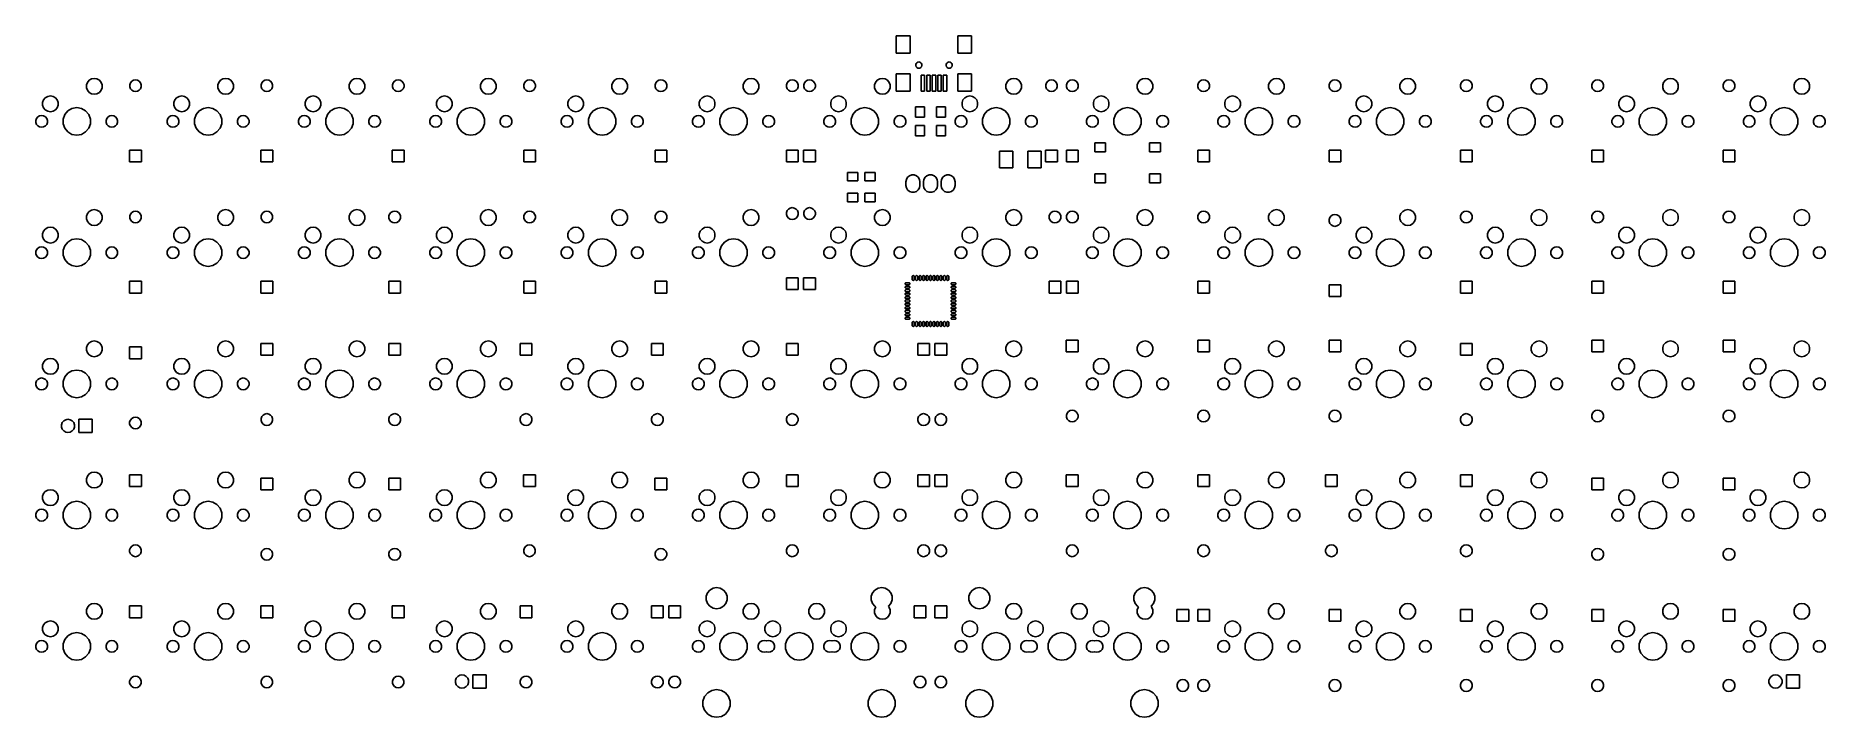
# Model space of a CAD drawing. Extents: x 16 to 275, y -108 to -10.
import ezdxf

# ---------------------------------------------------------------- set-up
doc = ezdxf.new("R2010")
doc.units = 0
doc.header["$MEASUREMENT"] = 0
doc.layers.add('BLACK', color=7, linetype='CONTINUOUS')

msp = doc.modelspace()

# ---------------------------------------------------------------- linework, layer by layer
at = {"layer": 'Black'}
for p, q in [((140.55, -12.1008), (140.55, -9.6015)), ((140.55, -9.6015), (142.549, -9.6015)), ((142.549, -9.6015), (142.549, -12.1008)), ((149.451, -12.1008), (149.451, -9.6015)), ((149.451, -9.6015), (151.45, -9.6015)), ((151.45, -9.6015), (151.45, -12.1008)), ((142.549, -12.1008), (140.55, -12.1008)), ((151.45, -12.1008), (149.451, -12.1008)), ((140.55, -17.5999), (140.55, -15.1006)), ((140.55, -15.1006), (142.549, -15.1006)), ((142.549, -15.1006), (142.549, -17.5999)), ((143.356, -13.7725), (143.41, -13.6253)), ((143.356, -13.9293), (143.356, -13.7725)), ((143.41, -14.0765), (143.356, -13.9293)), ((143.41, -13.6253), (143.51, -13.5052)), ((143.51, -14.1966), (143.41, -14.0765)), ((143.51, -13.5052), (143.646, -13.4268)), ((143.646, -14.275), (143.51, -14.1966)), ((143.646, -13.4268), (143.8, -13.3996)), ((143.8, -14.3022), (143.646, -14.275)), ((143.8, -13.3996), (143.955, -13.4268)), ((143.955, -14.275), (143.8, -14.3022)), ((143.955, -13.4268), (144.09, -13.5052)), ((144.09, -14.1966), (143.955, -14.275)), ((144.09, -13.5052), (144.191, -13.6253)), ((144.191, -14.0765), (144.09, -14.1966)), ((144.15, -17.5999), (144.15, -15.2987)), ((144.15, -15.2987), (144.65, -15.2987)), ((144.191, -13.6253), (144.245, -13.7725)), ((144.245, -13.9293), (144.191, -14.0765)), ((144.245, -13.7725), (144.245, -13.9293)), ((144.65, -15.2987), (144.65, -17.5999)), ((144.95, -17.5999), (144.95, -15.2987)), ((144.95, -15.2987), (145.45, -15.2987)), ((145.45, -15.2987), (145.45, -17.5999)), ((145.75, -17.5999), (145.75, -15.2987)), ((145.75, -15.2987), (146.25, -15.2987)), ((146.25, -15.2987), (146.25, -17.5999)), ((146.55, -17.5999), (146.55, -15.2987)), ((146.55, -15.2987), (147.05, -15.2987)), ((147.05, -15.2987), (147.05, -17.5999)), ((147.35, -17.5999), (147.35, -15.2987)), ((147.35, -15.2987), (147.85, -15.2987)), ((147.755, -13.7725), (147.809, -13.6253)), ((147.755, -13.9293), (147.755, -13.7725)), ((147.809, -14.0765), (147.755, -13.9293)), ((147.809, -13.6253), (147.91, -13.5052)), ((147.91, -14.1966), (147.809, -14.0765)), ((147.85, -15.2987), (147.85, -17.5999)), ((147.91, -13.5052), (148.045, -13.4268)), ((148.045, -14.275), (147.91, -14.1966)), ((148.045, -13.4268), (148.2, -13.3996)), ((148.2, -14.3022), (148.045, -14.275)), ((148.2, -13.3996), (148.354, -13.4268)), ((148.354, -14.275), (148.2, -14.3022)), ((148.354, -13.4268), (148.49, -13.5052)), ((148.49, -14.1966), (148.354, -14.275)), ((148.49, -13.5052), (148.59, -13.6253)), ((148.59, -14.0765), (148.49, -14.1966)), ((148.59, -13.6253), (148.644, -13.7725)), ((148.644, -13.9293), (148.59, -14.0765)), ((148.644, -13.7725), (148.644, -13.9293)), ((149.451, -17.5999), (149.451, -15.1006)), ((149.451, -15.1006), (151.45, -15.1006)), ((151.45, -15.1006), (151.45, -17.5999)), ((23.4101, -16.7208), (23.5464, -16.3463)), ((23.4101, -17.1192), (23.4101, -16.7208)), ((23.5464, -17.4937), (23.4101, -17.1192)), ((23.5464, -16.3463), (23.8025, -16.0411)), ((23.8025, -17.7989), (23.5464, -17.4937)), ((23.8025, -16.0411), (24.1476, -15.8418)), ((24.1476, -17.9982), (23.8025, -17.7989)), ((24.1476, -15.8418), (24.54, -15.7726)), ((24.54, -18.0674), (24.1476, -17.9982)), ((24.54, -15.7726), (24.9324, -15.8418)), ((24.9324, -17.9982), (24.54, -18.0674)), ((24.9324, -15.8418), (25.2775, -16.0411)), ((25.2775, -17.7989), (24.9324, -17.9982)), ((25.2775, -16.0411), (25.5336, -16.3463)), ((25.5336, -17.4937), (25.2775, -17.7989)), ((25.5336, -16.3463), (25.6699, -16.7208)), ((25.6699, -17.1192), (25.5336, -17.4937)), ((25.6699, -16.7208), (25.6699, -17.1192)), ((29.6626, -16.6914), (29.7639, -16.413)), ((29.6626, -16.9876), (29.6626, -16.6914)), ((29.7639, -17.2659), (29.6626, -16.9876)), ((29.7639, -16.413), (29.9543, -16.1861)), ((29.9543, -17.4928), (29.7639, -17.2659)), ((29.9543, -16.1861), (30.2108, -16.038)), ((30.2108, -17.6409), (29.9543, -17.4928)), ((30.2108, -16.038), (30.5025, -15.9866)), ((30.5025, -17.6924), (30.2108, -17.6409)), ((30.5025, -15.9866), (30.7942, -16.038)), ((30.7942, -17.6409), (30.5025, -17.6924)), ((30.7942, -16.038), (31.0508, -16.1861)), ((31.0508, -17.4928), (30.7942, -17.6409)), ((31.0508, -16.1861), (31.2412, -16.413)), ((31.2412, -17.2659), (31.0508, -17.4928)), ((31.2412, -16.413), (31.3425, -16.6914)), ((31.3425, -16.9876), (31.2412, -17.2659)), ((31.3425, -16.6914), (31.3425, -16.9876)), ((42.4101, -16.7208), (42.5464, -16.3463)), ((42.4101, -17.1192), (42.4101, -16.7208)), ((42.5464, -17.4937), (42.4101, -17.1192)), ((42.5464, -16.3463), (42.8025, -16.0411)), ((42.8025, -17.7989), (42.5464, -17.4937)), ((42.8025, -16.0411), (43.1476, -15.8418)), ((43.1476, -17.9982), (42.8025, -17.7989)), ((43.1476, -15.8418), (43.54, -15.7726)), ((43.54, -18.0674), (43.1476, -17.9982)), ((43.54, -15.7726), (43.9324, -15.8418)), ((43.9324, -17.9982), (43.54, -18.0674)), ((43.9324, -15.8418), (44.2775, -16.0411)), ((44.2775, -17.7989), (43.9324, -17.9982)), ((44.2775, -16.0411), (44.5336, -16.3463)), ((44.5336, -17.4937), (44.2775, -17.7989)), ((44.5336, -16.3463), (44.6699, -16.7208)), ((44.6699, -17.1192), (44.5336, -17.4937)), ((44.6699, -16.7208), (44.6699, -17.1192)), ((48.6626, -16.6914), (48.7639, -16.413)), ((48.6626, -16.9876), (48.6626, -16.6914)), ((48.7639, -17.2659), (48.6626, -16.9876)), ((48.7639, -16.413), (48.9543, -16.1861)), ((48.9543, -17.4928), (48.7639, -17.2659)), ((48.9543, -16.1861), (49.2108, -16.038)), ((49.2108, -17.6409), (48.9543, -17.4928)), ((49.2108, -16.038), (49.5025, -15.9866)), ((49.5025, -17.6924), (49.2108, -17.6409)), ((49.5025, -15.9866), (49.7942, -16.038)), ((49.7942, -17.6409), (49.5025, -17.6924)), ((49.7942, -16.038), (50.0508, -16.1861)), ((50.0508, -17.4928), (49.7942, -17.6409)), ((50.0508, -16.1861), (50.2412, -16.413)), ((50.2412, -17.2659), (50.0508, -17.4928)), ((50.2412, -16.413), (50.3425, -16.6914)), ((50.3425, -16.9876), (50.2412, -17.2659)), ((50.3425, -16.6914), (50.3425, -16.9876)), ((61.4101, -16.7208), (61.5464, -16.3463)), ((61.4101, -17.1192), (61.4101, -16.7208)), ((61.5464, -17.4937), (61.4101, -17.1192)), ((61.5464, -16.3463), (61.8025, -16.0411)), ((61.8025, -17.7989), (61.5464, -17.4937)), ((61.8025, -16.0411), (62.1476, -15.8418)), ((62.1476, -17.9982), (61.8025, -17.7989)), ((62.1476, -15.8418), (62.54, -15.7726)), ((62.54, -18.0674), (62.1476, -17.9982)), ((62.54, -15.7726), (62.9324, -15.8418)), ((62.9324, -17.9982), (62.54, -18.0674)), ((62.9324, -15.8418), (63.2775, -16.0411)), ((63.2775, -17.7989), (62.9324, -17.9982)), ((63.2775, -16.0411), (63.5336, -16.3463)), ((63.5336, -17.4937), (63.2775, -17.7989)), ((63.5336, -16.3463), (63.6699, -16.7208)), ((63.6699, -17.1192), (63.5336, -17.4937)), ((63.6699, -16.7208), (63.6699, -17.1192)), ((67.6626, -16.6914), (67.7639, -16.413)), ((67.6626, -16.9876), (67.6626, -16.6914)), ((67.7639, -17.2659), (67.6626, -16.9876)), ((67.7639, -16.413), (67.9543, -16.1861)), ((67.9543, -17.4928), (67.7639, -17.2659)), ((67.9543, -16.1861), (68.2108, -16.038)), ((68.2108, -17.6409), (67.9543, -17.4928)), ((68.2108, -16.038), (68.5025, -15.9866)), ((68.5025, -17.6924), (68.2108, -17.6409)), ((68.5025, -15.9866), (68.7942, -16.038)), ((68.7942, -17.6409), (68.5025, -17.6924)), ((68.7942, -16.038), (69.0508, -16.1861)), ((69.0508, -17.4928), (68.7942, -17.6409)), ((69.0508, -16.1861), (69.2412, -16.413)), ((69.2412, -17.2659), (69.0508, -17.4928)), ((69.2412, -16.413), (69.3425, -16.6914)), ((69.3425, -16.9876), (69.2412, -17.2659)), ((69.3425, -16.6914), (69.3425, -16.9876)), ((80.4101, -16.7208), (80.5464, -16.3463)), ((80.4101, -17.1192), (80.4101, -16.7208)), ((80.5464, -17.4937), (80.4101, -17.1192)), ((80.5464, -16.3463), (80.8025, -16.0411)), ((80.8025, -17.7989), (80.5464, -17.4937)), ((80.8025, -16.0411), (81.1476, -15.8418)), ((81.1476, -17.9982), (80.8025, -17.7989)), ((81.1476, -15.8418), (81.54, -15.7726)), ((81.54, -18.0674), (81.1476, -17.9982)), ((81.54, -15.7726), (81.9324, -15.8418)), ((81.9324, -17.9982), (81.54, -18.0674)), ((81.9324, -15.8418), (82.2775, -16.0411)), ((82.2775, -17.7989), (81.9324, -17.9982)), ((82.2775, -16.0411), (82.5336, -16.3463)), ((82.5336, -17.4937), (82.2775, -17.7989)), ((82.5336, -16.3463), (82.6699, -16.7208)), ((82.6699, -17.1192), (82.5336, -17.4937)), ((82.6699, -16.7208), (82.6699, -17.1192)), ((86.6626, -16.6914), (86.7639, -16.413)), ((86.6626, -16.9876), (86.6626, -16.6914)), ((86.7639, -17.2659), (86.6626, -16.9876)), ((86.7639, -16.413), (86.9543, -16.1861)), ((86.9543, -17.4928), (86.7639, -17.2659)), ((86.9543, -16.1861), (87.2108, -16.038)), ((87.2108, -17.6409), (86.9543, -17.4928)), ((87.2108, -16.038), (87.5025, -15.9866)), ((87.5025, -17.6924), (87.2108, -17.6409)), ((87.5025, -15.9866), (87.7942, -16.038)), ((87.7942, -17.6409), (87.5025, -17.6924)), ((87.7942, -16.038), (88.0508, -16.1861)), ((88.0508, -17.4928), (87.7942, -17.6409)), ((88.0508, -16.1861), (88.2412, -16.413)), ((88.2412, -17.2659), (88.0508, -17.4928)), ((88.2412, -16.413), (88.3425, -16.6914)), ((88.3425, -16.9876), (88.2412, -17.2659)), ((88.3425, -16.6914), (88.3425, -16.9876)), ((99.4101, -16.7208), (99.5464, -16.3463)), ((99.4101, -17.1192), (99.4101, -16.7208)), ((99.5464, -17.4937), (99.4101, -17.1192)), ((99.5464, -16.3463), (99.8025, -16.0411)), ((99.8025, -17.7989), (99.5464, -17.4937)), ((99.8025, -16.0411), (100.148, -15.8418)), ((100.148, -17.9982), (99.8025, -17.7989)), ((100.148, -15.8418), (100.54, -15.7726)), ((100.54, -18.0674), (100.148, -17.9982)), ((100.54, -15.7726), (100.932, -15.8418)), ((100.932, -17.9982), (100.54, -18.0674)), ((100.932, -15.8418), (101.278, -16.0411)), ((101.278, -17.7989), (100.932, -17.9982)), ((101.278, -16.0411), (101.534, -16.3463)), ((101.534, -17.4937), (101.278, -17.7989)), ((101.534, -16.3463), (101.67, -16.7208)), ((101.67, -17.1192), (101.534, -17.4937)), ((101.67, -16.7208), (101.67, -17.1192)), ((105.663, -16.6914), (105.764, -16.413)), ((105.663, -16.9876), (105.663, -16.6914)), ((105.764, -17.2659), (105.663, -16.9876)), ((105.764, -16.413), (105.954, -16.1861)), ((105.954, -17.4928), (105.764, -17.2659)), ((105.954, -16.1861), (106.211, -16.038)), ((106.211, -17.6409), (105.954, -17.4928)), ((106.211, -16.038), (106.503, -15.9866)), ((106.503, -17.6924), (106.211, -17.6409)), ((106.503, -15.9866), (106.794, -16.038)), ((106.794, -17.6409), (106.503, -17.6924)), ((106.794, -16.038), (107.051, -16.1861)), ((107.051, -17.4928), (106.794, -17.6409)), ((107.051, -16.1861), (107.241, -16.413)), ((107.241, -17.2659), (107.051, -17.4928)), ((107.241, -16.413), (107.342, -16.6914)), ((107.342, -16.9876), (107.241, -17.2659)), ((107.342, -16.6914), (107.342, -16.9876)), ((118.41, -16.7208), (118.546, -16.3463)), ((118.41, -17.1192), (118.41, -16.7208)), ((118.546, -17.4937), (118.41, -17.1192)), ((118.546, -16.3463), (118.802, -16.0411)), ((118.802, -17.7989), (118.546, -17.4937)), ((118.802, -16.0411), (119.148, -15.8418)), ((119.148, -17.9982), (118.802, -17.7989)), ((119.148, -15.8418), (119.54, -15.7726)), ((119.54, -18.0674), (119.148, -17.9982)), ((119.54, -15.7726), (119.932, -15.8418)), ((119.932, -17.9982), (119.54, -18.0674)), ((119.932, -15.8418), (120.278, -16.0411)), ((120.278, -17.7989), (119.932, -17.9982)), ((120.278, -16.0411), (120.534, -16.3463)), ((120.534, -17.4937), (120.278, -17.7989)), ((120.534, -16.3463), (120.67, -16.7208)), ((120.67, -17.1192), (120.534, -17.4937)), ((120.67, -16.7208), (120.67, -17.1192)), ((124.663, -16.6914), (124.764, -16.413)), ((124.663, -16.9876), (124.663, -16.6914)), ((124.764, -17.2659), (124.663, -16.9876)), ((124.764, -16.413), (124.954, -16.1861)), ((124.954, -17.4928), (124.764, -17.2659)), ((124.954, -16.1861), (125.211, -16.038)), ((125.211, -17.6409), (124.954, -17.4928)), ((125.211, -16.038), (125.503, -15.9866)), ((125.503, -17.6924), (125.211, -17.6409)), ((125.503, -15.9866), (125.794, -16.038)), ((125.794, -17.6409), (125.503, -17.6924)), ((125.794, -16.038), (126.051, -16.1861)), ((126.051, -17.4928), (125.794, -17.6409)), ((126.051, -16.1861), (126.241, -16.413)), ((126.241, -17.2659), (126.051, -17.4928)), ((126.241, -16.413), (126.342, -16.6914)), ((126.342, -16.9876), (126.241, -17.2659)), ((126.342, -16.6914), (126.342, -16.9876)), ((127.163, -16.6914), (127.264, -16.413)), ((127.163, -16.9876), (127.163, -16.6914)), ((127.264, -17.2659), (127.163, -16.9876)), ((127.264, -16.413), (127.454, -16.1861)), ((127.454, -17.4928), (127.264, -17.2659)), ((127.454, -16.1861), (127.711, -16.038)), ((127.711, -17.6409), (127.454, -17.4928)), ((127.711, -16.038), (128.003, -15.9866)), ((128.003, -17.6924), (127.711, -17.6409)), ((128.003, -15.9866), (128.294, -16.038)), ((128.294, -17.6409), (128.003, -17.6924)), ((128.294, -16.038), (128.551, -16.1861)), ((128.551, -17.4928), (128.294, -17.6409)), ((128.551, -16.1861), (128.741, -16.413)), ((128.741, -17.2659), (128.551, -17.4928)), ((128.741, -16.413), (128.842, -16.6914)), ((128.842, -16.9876), (128.741, -17.2659)), ((128.842, -16.6914), (128.842, -16.9876)), ((137.41, -16.7208), (137.546, -16.3463)), ((137.41, -17.1192), (137.41, -16.7208)), ((137.546, -17.4937), (137.41, -17.1192)), ((137.546, -16.3463), (137.802, -16.0411)), ((137.802, -17.7989), (137.546, -17.4937)), ((137.802, -16.0411), (138.148, -15.8418)), ((138.148, -17.9982), (137.802, -17.7989)), ((138.148, -15.8418), (138.54, -15.7726)), ((138.54, -18.0674), (138.148, -17.9982)), ((138.54, -15.7726), (138.932, -15.8418)), ((138.932, -17.9982), (138.54, -18.0674)), ((138.932, -15.8418), (139.278, -16.0411)), ((139.278, -17.7989), (138.932, -17.9982)), ((139.278, -16.0411), (139.534, -16.3463)), ((139.534, -17.4937), (139.278, -17.7989)), ((139.534, -16.3463), (139.67, -16.7208)), ((139.67, -17.1192), (139.534, -17.4937)), ((139.67, -16.7208), (139.67, -17.1192)), ((142.549, -17.5999), (140.55, -17.5999)), ((144.65, -17.5999), (144.15, -17.5999)), ((145.45, -17.5999), (144.95, -17.5999)), ((146.25, -17.5999), (145.75, -17.5999)), ((147.05, -17.5999), (146.55, -17.5999)), ((147.85, -17.5999), (147.35, -17.5999)), ((151.45, -17.5999), (149.451, -17.5999)), ((156.41, -16.7208), (156.546, -16.3463)), ((156.41, -17.1192), (156.41, -16.7208)), ((156.546, -17.4937), (156.41, -17.1192)), ((156.546, -16.3463), (156.802, -16.0411)), ((156.802, -17.7989), (156.546, -17.4937)), ((156.802, -16.0411), (157.148, -15.8418)), ((157.148, -17.9982), (156.802, -17.7989)), ((157.148, -15.8418), (157.54, -15.7726)), ((157.54, -18.0674), (157.148, -17.9982)), ((157.54, -15.7726), (157.932, -15.8418)), ((157.932, -17.9982), (157.54, -18.0674)), ((157.932, -15.8418), (158.278, -16.0411)), ((158.278, -17.7989), (157.932, -17.9982)), ((158.278, -16.0411), (158.534, -16.3463)), ((158.534, -17.4937), (158.278, -17.7989)), ((158.534, -16.3463), (158.67, -16.7208)), ((158.67, -17.1192), (158.534, -17.4937)), ((158.67, -16.7208), (158.67, -17.1192)), ((162.163, -16.6914), (162.264, -16.413)), ((162.163, -16.9876), (162.163, -16.6914)), ((162.264, -17.2659), (162.163, -16.9876)), ((162.264, -16.413), (162.454, -16.1861)), ((162.454, -17.4928), (162.264, -17.2659)), ((162.454, -16.1861), (162.711, -16.038)), ((162.711, -17.6409), (162.454, -17.4928)), ((162.711, -16.038), (163.003, -15.9866)), ((163.003, -17.6924), (162.711, -17.6409)), ((163.003, -15.9866), (163.294, -16.038)), ((163.294, -17.6409), (163.003, -17.6924)), ((163.294, -16.038), (163.551, -16.1861)), ((163.551, -17.4928), (163.294, -17.6409)), ((163.551, -16.1861), (163.741, -16.413)), ((163.741, -17.2659), (163.551, -17.4928)), ((163.741, -16.413), (163.842, -16.6914)), ((163.842, -16.9876), (163.741, -17.2659)), ((163.842, -16.6914), (163.842, -16.9876)), ((165.163, -16.6914), (165.264, -16.413)), ((165.163, -16.9876), (165.163, -16.6914)), ((165.264, -17.2659), (165.163, -16.9876)), ((165.264, -16.413), (165.454, -16.1861)), ((165.454, -17.4928), (165.264, -17.2659)), ((165.454, -16.1861), (165.711, -16.038)), ((165.711, -17.6409), (165.454, -17.4928)), ((165.711, -16.038), (166.003, -15.9866)), ((166.003, -17.6924), (165.711, -17.6409)), ((166.003, -15.9866), (166.294, -16.038)), ((166.294, -17.6409), (166.003, -17.6924)), ((166.294, -16.038), (166.551, -16.1861)), ((166.551, -17.4928), (166.294, -17.6409)), ((166.551, -16.1861), (166.741, -16.413)), ((166.741, -17.2659), (166.551, -17.4928)), ((166.741, -16.413), (166.842, -16.6914)), ((166.842, -16.9876), (166.741, -17.2659)), ((166.842, -16.6914), (166.842, -16.9876)), ((175.41, -16.7208), (175.546, -16.3463)), ((175.41, -17.1192), (175.41, -16.7208)), ((175.546, -17.4937), (175.41, -17.1192)), ((175.546, -16.3463), (175.802, -16.0411)), ((175.802, -17.7989), (175.546, -17.4937)), ((175.802, -16.0411), (176.148, -15.8418)), ((176.148, -17.9982), (175.802, -17.7989)), ((176.148, -15.8418), (176.54, -15.7726)), ((176.54, -18.0674), (176.148, -17.9982)), ((176.54, -15.7726), (176.932, -15.8418)), ((176.932, -17.9982), (176.54, -18.0674)), ((176.932, -15.8418), (177.278, -16.0411)), ((177.278, -17.7989), (176.932, -17.9982)), ((177.278, -16.0411), (177.534, -16.3463)), ((177.534, -17.4937), (177.278, -17.7989)), ((177.534, -16.3463), (177.67, -16.7208)), ((177.67, -17.1192), (177.534, -17.4937)), ((177.67, -16.7208), (177.67, -17.1192)), ((184.163, -16.6914), (184.264, -16.413)), ((184.163, -16.9876), (184.163, -16.6914)), ((184.264, -17.2659), (184.163, -16.9876)), ((184.264, -16.413), (184.454, -16.1861)), ((184.454, -17.4928), (184.264, -17.2659)), ((184.454, -16.1861), (184.711, -16.038)), ((184.711, -17.6409), (184.454, -17.4928)), ((184.711, -16.038), (185.003, -15.9866)), ((185.003, -17.6924), (184.711, -17.6409)), ((185.003, -15.9866), (185.294, -16.038)), ((185.294, -17.6409), (185.003, -17.6924)), ((185.294, -16.038), (185.551, -16.1861)), ((185.551, -17.4928), (185.294, -17.6409)), ((185.551, -16.1861), (185.741, -16.413)), ((185.741, -17.2659), (185.551, -17.4928)), ((185.741, -16.413), (185.842, -16.6914)), ((185.842, -16.9876), (185.741, -17.2659)), ((185.842, -16.6914), (185.842, -16.9876)), ((194.41, -16.7208), (194.546, -16.3463)), ((194.41, -17.1192), (194.41, -16.7208)), ((194.546, -17.4937), (194.41, -17.1192)), ((194.546, -16.3463), (194.802, -16.0411)), ((194.802, -17.7989), (194.546, -17.4937)), ((194.802, -16.0411), (195.148, -15.8418)), ((195.148, -17.9982), (194.802, -17.7989)), ((195.148, -15.8418), (195.54, -15.7726)), ((195.54, -18.0674), (195.148, -17.9982)), ((195.54, -15.7726), (195.932, -15.8418)), ((195.932, -17.9982), (195.54, -18.0674)), ((195.932, -15.8418), (196.278, -16.0411)), ((196.278, -17.7989), (195.932, -17.9982)), ((196.278, -16.0411), (196.534, -16.3463)), ((196.534, -17.4937), (196.278, -17.7989)), ((196.534, -16.3463), (196.67, -16.7208)), ((196.67, -17.1192), (196.534, -17.4937)), ((196.67, -16.7208), (196.67, -17.1192)), ((203.163, -16.6914), (203.264, -16.413)), ((203.163, -16.9876), (203.163, -16.6914)), ((203.264, -17.2659), (203.163, -16.9876)), ((203.264, -16.413), (203.454, -16.1861)), ((203.454, -17.4928), (203.264, -17.2659)), ((203.454, -16.1861), (203.711, -16.038)), ((203.711, -17.6409), (203.454, -17.4928)), ((203.711, -16.038), (204.003, -15.9866)), ((204.003, -17.6924), (203.711, -17.6409)), ((204.003, -15.9866), (204.294, -16.038)), ((204.294, -17.6409), (204.003, -17.6924)), ((204.294, -16.038), (204.551, -16.1861)), ((204.551, -17.4928), (204.294, -17.6409)), ((204.551, -16.1861), (204.741, -16.413)), ((204.741, -17.2659), (204.551, -17.4928)), ((204.741, -16.413), (204.842, -16.6914)), ((204.842, -16.9876), (204.741, -17.2659)), ((204.842, -16.6914), (204.842, -16.9876)), ((213.41, -16.7208), (213.546, -16.3463)), ((213.41, -17.1192), (213.41, -16.7208)), ((213.546, -17.4937), (213.41, -17.1192)), ((213.546, -16.3463), (213.802, -16.0411)), ((213.802, -17.7989), (213.546, -17.4937)), ((213.802, -16.0411), (214.148, -15.8418)), ((214.148, -17.9982), (213.802, -17.7989)), ((214.148, -15.8418), (214.54, -15.7726)), ((214.54, -18.0674), (214.148, -17.9982)), ((214.54, -15.7726), (214.932, -15.8418)), ((214.932, -17.9982), (214.54, -18.0674)), ((214.932, -15.8418), (215.278, -16.0411)), ((215.278, -17.7989), (214.932, -17.9982)), ((215.278, -16.0411), (215.534, -16.3463)), ((215.534, -17.4937), (215.278, -17.7989)), ((215.534, -16.3463), (215.67, -16.7208)), ((215.67, -17.1192), (215.534, -17.4937)), ((215.67, -16.7208), (215.67, -17.1192)), ((222.163, -16.6914), (222.264, -16.413)), ((222.163, -16.9876), (222.163, -16.6914)), ((222.264, -17.2659), (222.163, -16.9876)), ((222.264, -16.413), (222.454, -16.1861)), ((222.454, -17.4928), (222.264, -17.2659)), ((222.454, -16.1861), (222.711, -16.038)), ((222.711, -17.6409), (222.454, -17.4928)), ((222.711, -16.038), (223.003, -15.9866)), ((223.003, -17.6924), (222.711, -17.6409)), ((223.003, -15.9866), (223.294, -16.038)), ((223.294, -17.6409), (223.003, -17.6924)), ((223.294, -16.038), (223.551, -16.1861)), ((223.551, -17.4928), (223.294, -17.6409)), ((223.551, -16.1861), (223.741, -16.413)), ((223.741, -17.2659), (223.551, -17.4928)), ((223.741, -16.413), (223.842, -16.6914)), ((223.842, -16.9876), (223.741, -17.2659)), ((223.842, -16.6914), (223.842, -16.9876)), ((232.41, -16.7208), (232.546, -16.3463)), ((232.41, -17.1192), (232.41, -16.7208)), ((232.546, -17.4937), (232.41, -17.1192)), ((232.546, -16.3463), (232.802, -16.0411)), ((232.802, -17.7989), (232.546, -17.4937)), ((232.802, -16.0411), (233.148, -15.8418)), ((233.148, -17.9982), (232.802, -17.7989)), ((233.148, -15.8418), (233.54, -15.7726)), ((233.54, -18.0674), (233.148, -17.9982)), ((233.54, -15.7726), (233.932, -15.8418)), ((233.932, -17.9982), (233.54, -18.0674)), ((233.932, -15.8418), (234.278, -16.0411)), ((234.278, -17.7989), (233.932, -17.9982)), ((234.278, -16.0411), (234.534, -16.3463)), ((234.534, -17.4937), (234.278, -17.7989)), ((234.534, -16.3463), (234.67, -16.7208)), ((234.67, -17.1192), (234.534, -17.4937)), ((234.67, -16.7208), (234.67, -17.1192)), ((241.163, -16.6914), (241.264, -16.413)), ((241.163, -16.9876), (241.163, -16.6914)), ((241.264, -17.2659), (241.163, -16.9876)), ((241.264, -16.413), (241.454, -16.1861)), ((241.454, -17.4928), (241.264, -17.2659)), ((241.454, -16.1861), (241.711, -16.038)), ((241.711, -17.6409), (241.454, -17.4928)), ((241.711, -16.038), (242.003, -15.9866)), ((242.003, -17.6924), (241.711, -17.6409)), ((242.003, -15.9866), (242.294, -16.038)), ((242.294, -17.6409), (242.003, -17.6924)), ((242.294, -16.038), (242.551, -16.1861)), ((242.551, -17.4928), (242.294, -17.6409)), ((242.551, -16.1861), (242.741, -16.413)), ((242.741, -17.2659), (242.551, -17.4928)), ((242.741, -16.413), (242.842, -16.6914)), ((242.842, -16.9876), (242.741, -17.2659)), ((242.842, -16.6914), (242.842, -16.9876)), ((251.41, -16.7208), (251.546, -16.3463)), ((251.41, -17.1192), (251.41, -16.7208)), ((251.546, -17.4937), (251.41, -17.1192)), ((251.546, -16.3463), (251.802, -16.0411)), ((251.802, -17.7989), (251.546, -17.4937)), ((251.802, -16.0411), (252.148, -15.8418)), ((252.148, -17.9982), (251.802, -17.7989)), ((252.148, -15.8418), (252.54, -15.7726)), ((252.54, -18.0674), (252.148, -17.9982)), ((252.54, -15.7726), (252.932, -15.8418)), ((252.932, -17.9982), (252.54, -18.0674)), ((252.932, -15.8418), (253.278, -16.0411)), ((253.278, -17.7989), (252.932, -17.9982)), ((253.278, -16.0411), (253.534, -16.3463)), ((253.534, -17.4937), (253.278, -17.7989)), ((253.534, -16.3463), (253.67, -16.7208)), ((253.67, -17.1192), (253.534, -17.4937)), ((253.67, -16.7208), (253.67, -17.1192)), ((260.163, -16.6914), (260.264, -16.413)), ((260.163, -16.9876), (260.163, -16.6914)), ((260.264, -17.2659), (260.163, -16.9876)), ((260.264, -16.413), (260.454, -16.1861)), ((260.454, -17.4928), (260.264, -17.2659)), ((260.454, -16.1861), (260.711, -16.038)), ((260.711, -17.6409), (260.454, -17.4928)), ((260.711, -16.038), (261.003, -15.9866)), ((261.003, -17.6924), (260.711, -17.6409)), ((261.003, -15.9866), (261.294, -16.038)), ((261.294, -17.6409), (261.003, -17.6924)), ((261.294, -16.038), (261.551, -16.1861)), ((261.551, -17.4928), (261.294, -17.6409)), ((261.551, -16.1861), (261.741, -16.413)), ((261.741, -17.2659), (261.551, -17.4928)), ((261.741, -16.413), (261.842, -16.6914)), ((261.842, -16.9876), (261.741, -17.2659)), ((261.842, -16.6914), (261.842, -16.9876)), ((270.41, -16.7208), (270.546, -16.3463)), ((270.41, -17.1192), (270.41, -16.7208)), ((270.546, -17.4937), (270.41, -17.1192)), ((270.546, -16.3463), (270.802, -16.0411)), ((270.802, -17.7989), (270.546, -17.4937)), ((270.802, -16.0411), (271.148, -15.8418)), ((271.148, -17.9982), (270.802, -17.7989)), ((271.148, -15.8418), (271.54, -15.7726)), ((271.54, -18.0674), (271.148, -17.9982)), ((271.54, -15.7726), (271.932, -15.8418)), ((271.932, -17.9982), (271.54, -18.0674)), ((271.932, -15.8418), (272.278, -16.0411)), ((272.278, -17.7989), (271.932, -17.9982)), ((272.278, -16.0411), (272.534, -16.3463)), ((272.534, -17.4937), (272.278, -17.7989)), ((272.534, -16.3463), (272.67, -16.7208)), ((272.67, -17.1192), (272.534, -17.4937)), ((272.67, -16.7208), (272.67, -17.1192)), ((17.0601, -19.2608), (17.1964, -18.8863)), ((17.0601, -19.6592), (17.0601, -19.2608)), ((17.1964, -20.0337), (17.0601, -19.6592)), ((17.1964, -18.8863), (17.4525, -18.5811)), ((17.4525, -20.3389), (17.1964, -20.0337)), ((17.4525, -18.5811), (17.7976, -18.3818)), ((17.7976, -20.5382), (17.4525, -20.3389)), ((17.7976, -18.3818), (18.19, -18.3126)), ((18.19, -20.6074), (17.7976, -20.5382)), ((18.19, -18.3126), (18.5824, -18.3818)), ((18.5824, -20.5382), (18.19, -20.6074)), ((18.5824, -18.3818), (18.9275, -18.5811)), ((18.9275, -20.3389), (18.5824, -20.5382)), ((18.9275, -18.5811), (19.1836, -18.8863)), ((19.1836, -20.0337), (18.9275, -20.3389)), ((19.1836, -18.8863), (19.3199, -19.2608)), ((19.3199, -19.6592), (19.1836, -20.0337)), ((19.3199, -19.2608), (19.3199, -19.6592)), ((20.2666, -20.9992), (20.7134, -20.4667)), ((20.7134, -20.4667), (21.3154, -20.1192)), ((21.3154, -20.1192), (22, -19.9985)), ((22, -19.9985), (22.6846, -20.1192)), ((22.6846, -20.1192), (23.2865, -20.4667)), ((23.2865, -20.4667), (23.7334, -20.9992)), ((36.0601, -19.2608), (36.1964, -18.8863)), ((36.0601, -19.6592), (36.0601, -19.2608)), ((36.1964, -20.0337), (36.0601, -19.6592)), ((36.1964, -18.8863), (36.4525, -18.5811)), ((36.4525, -20.3389), (36.1964, -20.0337)), ((36.4525, -18.5811), (36.7976, -18.3818)), ((36.7976, -20.5382), (36.4525, -20.3389)), ((36.7976, -18.3818), (37.19, -18.3126)), ((37.19, -20.6074), (36.7976, -20.5382)), ((37.19, -18.3126), (37.5824, -18.3818)), ((37.5824, -20.5382), (37.19, -20.6074)), ((37.5824, -18.3818), (37.9275, -18.5811)), ((37.9275, -20.3389), (37.5824, -20.5382)), ((37.9275, -18.5811), (38.1836, -18.8863)), ((38.1836, -20.0337), (37.9275, -20.3389)), ((38.1836, -18.8863), (38.3199, -19.2608)), ((38.3199, -19.6592), (38.1836, -20.0337)), ((38.3199, -19.2608), (38.3199, -19.6592)), ((39.2666, -20.9992), (39.7135, -20.4667)), ((39.7135, -20.4667), (40.3154, -20.1192)), ((40.3154, -20.1192), (41, -19.9985)), ((41, -19.9985), (41.6846, -20.1192)), ((41.6846, -20.1192), (42.2865, -20.4667)), ((42.2865, -20.4667), (42.7334, -20.9992)), ((55.0601, -19.2608), (55.1964, -18.8863)), ((55.0601, -19.6592), (55.0601, -19.2608)), ((55.1964, -20.0337), (55.0601, -19.6592)), ((55.1964, -18.8863), (55.4525, -18.5811)), ((55.4525, -20.3389), (55.1964, -20.0337)), ((55.4525, -18.5811), (55.7976, -18.3818)), ((55.7976, -20.5382), (55.4525, -20.3389)), ((55.7976, -18.3818), (56.19, -18.3126)), ((56.19, -20.6074), (55.7976, -20.5382)), ((56.19, -18.3126), (56.5824, -18.3818)), ((56.5824, -20.5382), (56.19, -20.6074)), ((56.5824, -18.3818), (56.9275, -18.5811)), ((56.9275, -20.3389), (56.5824, -20.5382)), ((56.9275, -18.5811), (57.1836, -18.8863)), ((57.1836, -20.0337), (56.9275, -20.3389)), ((57.1836, -18.8863), (57.3199, -19.2608)), ((57.3199, -19.6592), (57.1836, -20.0337)), ((57.3199, -19.2608), (57.3199, -19.6592)), ((58.2666, -20.9992), (58.7134, -20.4667)), ((58.7134, -20.4667), (59.3154, -20.1192)), ((59.3154, -20.1192), (60, -19.9985)), ((60, -19.9985), (60.6846, -20.1192)), ((60.6846, -20.1192), (61.2865, -20.4667)), ((61.2865, -20.4667), (61.7334, -20.9992)), ((74.0601, -19.2608), (74.1964, -18.8863)), ((74.0601, -19.6592), (74.0601, -19.2608)), ((74.1964, -20.0337), (74.0601, -19.6592)), ((74.1964, -18.8863), (74.4525, -18.5811)), ((74.4525, -20.3389), (74.1964, -20.0337)), ((74.4525, -18.5811), (74.7976, -18.3818)), ((74.7976, -20.5382), (74.4525, -20.3389)), ((74.7976, -18.3818), (75.19, -18.3126)), ((75.19, -20.6074), (74.7976, -20.5382)), ((75.19, -18.3126), (75.5824, -18.3818)), ((75.5824, -20.5382), (75.19, -20.6074)), ((75.5824, -18.3818), (75.9275, -18.5811)), ((75.9275, -20.3389), (75.5824, -20.5382)), ((75.9275, -18.5811), (76.1836, -18.8863)), ((76.1836, -20.0337), (75.9275, -20.3389)), ((76.1836, -18.8863), (76.3199, -19.2608)), ((76.3199, -19.6592), (76.1836, -20.0337)), ((76.3199, -19.2608), (76.3199, -19.6592)), ((77.2666, -20.9992), (77.7134, -20.4667)), ((77.7134, -20.4667), (78.3154, -20.1192)), ((78.3154, -20.1192), (79, -19.9985)), ((79, -19.9985), (79.6846, -20.1192)), ((79.6846, -20.1192), (80.2865, -20.4667)), ((80.2865, -20.4667), (80.7334, -20.9992)), ((93.0601, -19.2608), (93.1964, -18.8863)), ((93.0601, -19.6592), (93.0601, -19.2608)), ((93.1964, -20.0337), (93.0601, -19.6592)), ((93.1964, -18.8863), (93.4525, -18.5811)), ((93.4525, -20.3389), (93.1964, -20.0337)), ((93.4525, -18.5811), (93.7976, -18.3818)), ((93.7976, -20.5382), (93.4525, -20.3389)), ((93.7976, -18.3818), (94.19, -18.3126)), ((94.19, -20.6074), (93.7976, -20.5382)), ((94.19, -18.3126), (94.5824, -18.3818)), ((94.5824, -20.5382), (94.19, -20.6074)), ((94.5824, -18.3818), (94.9275, -18.5811)), ((94.9275, -20.3389), (94.5824, -20.5382)), ((94.9275, -18.5811), (95.1836, -18.8863)), ((95.1836, -20.0337), (94.9275, -20.3389)), ((95.1836, -18.8863), (95.3199, -19.2608)), ((95.3199, -19.6592), (95.1836, -20.0337)), ((95.3199, -19.2608), (95.3199, -19.6592)), ((96.2666, -20.9992), (96.7134, -20.4667)), ((96.7134, -20.4667), (97.3154, -20.1192)), ((97.3154, -20.1192), (98, -19.9985)), ((98, -19.9985), (98.6846, -20.1192)), ((98.6846, -20.1192), (99.2865, -20.4667)), ((99.2865, -20.4667), (99.7334, -20.9992)), ((112.06, -19.2608), (112.196, -18.8863)), ((112.06, -19.6592), (112.06, -19.2608)), ((112.196, -20.0337), (112.06, -19.6592)), ((112.196, -18.8863), (112.452, -18.5811)), ((112.452, -20.3389), (112.196, -20.0337)), ((112.452, -18.5811), (112.798, -18.3818)), ((112.798, -20.5382), (112.452, -20.3389)), ((112.798, -18.3818), (113.19, -18.3126)), ((113.19, -20.6074), (112.798, -20.5382)), ((113.19, -18.3126), (113.582, -18.3818)), ((113.582, -20.5382), (113.19, -20.6074)), ((113.582, -18.3818), (113.928, -18.5811)), ((113.928, -20.3389), (113.582, -20.5382)), ((113.928, -18.5811), (114.184, -18.8863)), ((114.184, -20.0337), (113.928, -20.3389)), ((114.184, -18.8863), (114.32, -19.2608)), ((114.32, -19.6592), (114.184, -20.0337)), ((114.32, -19.2608), (114.32, -19.6592)), ((115.267, -20.9992), (115.713, -20.4667)), ((115.713, -20.4667), (116.315, -20.1192)), ((116.315, -20.1192), (117, -19.9985)), ((117, -19.9985), (117.685, -20.1192)), ((117.685, -20.1192), (118.287, -20.4667)), ((118.287, -20.4667), (118.733, -20.9992)), ((131.06, -19.2608), (131.196, -18.8863)), ((131.06, -19.6592), (131.06, -19.2608)), ((131.196, -20.0337), (131.06, -19.6592)), ((131.196, -18.8863), (131.452, -18.5811)), ((131.452, -20.3389), (131.196, -20.0337)), ((131.452, -18.5811), (131.798, -18.3818)), ((131.798, -20.5382), (131.452, -20.3389)), ((131.798, -18.3818), (132.19, -18.3126)), ((132.19, -20.6074), (131.798, -20.5382)), ((132.19, -18.3126), (132.582, -18.3818)), ((132.582, -20.5382), (132.19, -20.6074)), ((132.582, -18.3818), (132.928, -18.5811)), ((132.928, -20.3389), (132.582, -20.5382)), ((132.928, -18.5811), (133.184, -18.8863)), ((133.184, -20.0337), (132.928, -20.3389)), ((133.184, -18.8863), (133.32, -19.2608)), ((133.32, -19.6592), (133.184, -20.0337)), ((133.32, -19.2608), (133.32, -19.6592)), ((134.267, -20.9992), (134.713, -20.4667)), ((134.713, -20.4667), (135.315, -20.1192)), ((135.315, -20.1192), (136, -19.9985)), ((136, -19.9985), (136.685, -20.1192)), ((136.685, -20.1192), (137.287, -20.4667)), ((137.287, -20.4667), (137.733, -20.9992)), ((143.35, -21.4), (143.35, -19.9)), ((143.35, -19.9), (144.65, -19.9)), ((144.65, -19.9), (144.65, -21.4)), ((146.35, -21.4), (146.35, -19.9)), ((146.35, -19.9), (147.65, -19.9)), ((147.65, -19.9), (147.65, -21.4)), ((150.06, -19.2608), (150.196, -18.8863)), ((150.06, -19.6592), (150.06, -19.2608)), ((150.196, -20.0337), (150.06, -19.6592)), ((150.196, -18.8863), (150.452, -18.5811)), ((150.452, -20.3389), (150.196, -20.0337)), ((150.452, -18.5811), (150.798, -18.3818)), ((150.798, -20.5382), (150.452, -20.3389)), ((150.798, -18.3818), (151.19, -18.3126)), ((151.19, -20.6074), (150.798, -20.5382)), ((151.19, -18.3126), (151.582, -18.3818)), ((151.582, -20.5382), (151.19, -20.6074)), ((151.582, -18.3818), (151.928, -18.5811)), ((151.928, -20.3389), (151.582, -20.5382)), ((151.928, -18.5811), (152.184, -18.8863)), ((152.184, -20.0337), (151.928, -20.3389)), ((152.184, -18.8863), (152.32, -19.2608)), ((152.32, -19.6592), (152.184, -20.0337)), ((152.32, -19.2608), (152.32, -19.6592)), ((153.267, -20.9992), (153.713, -20.4667)), ((153.713, -20.4667), (154.315, -20.1192)), ((154.315, -20.1192), (155, -19.9985)), ((155, -19.9985), (155.685, -20.1192)), ((155.685, -20.1192), (156.287, -20.4667)), ((156.287, -20.4667), (156.733, -20.9992)), ((169.06, -19.2608), (169.196, -18.8863)), ((169.06, -19.6592), (169.06, -19.2608)), ((169.196, -20.0337), (169.06, -19.6592)), ((169.196, -18.8863), (169.452, -18.5811)), ((169.452, -20.3389), (169.196, -20.0337)), ((169.452, -18.5811), (169.798, -18.3818)), ((169.798, -20.5382), (169.452, -20.3389)), ((169.798, -18.3818), (170.19, -18.3126)), ((170.19, -20.6074), (169.798, -20.5382)), ((170.19, -18.3126), (170.582, -18.3818)), ((170.582, -20.5382), (170.19, -20.6074)), ((170.582, -18.3818), (170.928, -18.5811)), ((170.928, -20.3389), (170.582, -20.5382)), ((170.928, -18.5811), (171.184, -18.8863)), ((171.184, -20.0337), (170.928, -20.3389)), ((171.184, -18.8863), (171.32, -19.2608)), ((171.32, -19.6592), (171.184, -20.0337)), ((171.32, -19.2608), (171.32, -19.6592)), ((172.267, -20.9992), (172.713, -20.4667)), ((172.713, -20.4667), (173.315, -20.1192)), ((173.315, -20.1192), (174, -19.9985)), ((174, -19.9985), (174.685, -20.1192)), ((174.685, -20.1192), (175.287, -20.4667)), ((175.287, -20.4667), (175.733, -20.9992)), ((188.06, -19.2608), (188.196, -18.8863)), ((188.06, -19.6592), (188.06, -19.2608)), ((188.196, -20.0337), (188.06, -19.6592)), ((188.196, -18.8863), (188.452, -18.5811)), ((188.452, -20.3389), (188.196, -20.0337)), ((188.452, -18.5811), (188.798, -18.3818)), ((188.798, -20.5382), (188.452, -20.3389)), ((188.798, -18.3818), (189.19, -18.3126)), ((189.19, -20.6074), (188.798, -20.5382)), ((189.19, -18.3126), (189.582, -18.3818)), ((189.582, -20.5382), (189.19, -20.6074)), ((189.582, -18.3818), (189.928, -18.5811)), ((189.928, -20.3389), (189.582, -20.5382)), ((189.928, -18.5811), (190.184, -18.8863)), ((190.184, -20.0337), (189.928, -20.3389)), ((190.184, -18.8863), (190.32, -19.2608)), ((190.32, -19.6592), (190.184, -20.0337)), ((190.32, -19.2608), (190.32, -19.6592)), ((191.267, -20.9992), (191.713, -20.4667)), ((191.713, -20.4667), (192.315, -20.1192)), ((192.315, -20.1192), (193, -19.9985)), ((193, -19.9985), (193.685, -20.1192)), ((193.685, -20.1192), (194.287, -20.4667)), ((194.287, -20.4667), (194.733, -20.9992)), ((207.06, -19.2608), (207.196, -18.8863)), ((207.06, -19.6592), (207.06, -19.2608)), ((207.196, -20.0337), (207.06, -19.6592)), ((207.196, -18.8863), (207.452, -18.5811)), ((207.452, -20.3389), (207.196, -20.0337)), ((207.452, -18.5811), (207.798, -18.3818)), ((207.798, -20.5382), (207.452, -20.3389)), ((207.798, -18.3818), (208.19, -18.3126)), ((208.19, -20.6074), (207.798, -20.5382)), ((208.19, -18.3126), (208.582, -18.3818)), ((208.582, -20.5382), (208.19, -20.6074)), ((208.582, -18.3818), (208.928, -18.5811)), ((208.928, -20.3389), (208.582, -20.5382)), ((208.928, -18.5811), (209.184, -18.8863)), ((209.184, -20.0337), (208.928, -20.3389)), ((209.184, -18.8863), (209.32, -19.2608)), ((209.32, -19.6592), (209.184, -20.0337)), ((209.32, -19.2608), (209.32, -19.6592)), ((210.267, -20.9992), (210.713, -20.4667)), ((210.713, -20.4667), (211.315, -20.1192)), ((211.315, -20.1192), (212, -19.9985)), ((212, -19.9985), (212.685, -20.1192)), ((212.685, -20.1192), (213.287, -20.4667)), ((213.287, -20.4667), (213.733, -20.9992)), ((226.06, -19.2608), (226.196, -18.8863)), ((226.06, -19.6592), (226.06, -19.2608)), ((226.196, -20.0337), (226.06, -19.6592)), ((226.196, -18.8863), (226.452, -18.5811)), ((226.452, -20.3389), (226.196, -20.0337)), ((226.452, -18.5811), (226.798, -18.3818)), ((226.798, -20.5382), (226.452, -20.3389)), ((226.798, -18.3818), (227.19, -18.3126)), ((227.19, -20.6074), (226.798, -20.5382)), ((227.19, -18.3126), (227.582, -18.3818)), ((227.582, -20.5382), (227.19, -20.6074)), ((227.582, -18.3818), (227.928, -18.5811)), ((227.928, -20.3389), (227.582, -20.5382)), ((227.928, -18.5811), (228.184, -18.8863)), ((228.184, -20.0337), (227.928, -20.3389)), ((228.184, -18.8863), (228.32, -19.2608)), ((228.32, -19.6592), (228.184, -20.0337)), ((228.32, -19.2608), (228.32, -19.6592)), ((229.267, -20.9992), (229.713, -20.4667)), ((229.713, -20.4667), (230.315, -20.1192)), ((230.315, -20.1192), (231, -19.9985)), ((231, -19.9985), (231.685, -20.1192)), ((231.685, -20.1192), (232.287, -20.4667)), ((232.287, -20.4667), (232.733, -20.9992)), ((245.06, -19.2608), (245.196, -18.8863)), ((245.06, -19.6592), (245.06, -19.2608)), ((245.196, -20.0337), (245.06, -19.6592)), ((245.196, -18.8863), (245.452, -18.5811)), ((245.452, -20.3389), (245.196, -20.0337)), ((245.452, -18.5811), (245.798, -18.3818)), ((245.798, -20.5382), (245.452, -20.3389)), ((245.798, -18.3818), (246.19, -18.3126)), ((246.19, -20.6074), (245.798, -20.5382)), ((246.19, -18.3126), (246.582, -18.3818)), ((246.582, -20.5382), (246.19, -20.6074)), ((246.582, -18.3818), (246.928, -18.5811)), ((246.928, -20.3389), (246.582, -20.5382)), ((246.928, -18.5811), (247.184, -18.8863)), ((247.184, -20.0337), (246.928, -20.3389)), ((247.184, -18.8863), (247.32, -19.2608)), ((247.32, -19.6592), (247.184, -20.0337)), ((247.32, -19.2608), (247.32, -19.6592)), ((248.267, -20.9992), (248.713, -20.4667)), ((248.713, -20.4667), (249.315, -20.1192)), ((249.315, -20.1192), (250, -19.9985)), ((250, -19.9985), (250.685, -20.1192)), ((250.685, -20.1192), (251.287, -20.4667)), ((251.287, -20.4667), (251.733, -20.9992)), ((264.06, -19.2608), (264.196, -18.8863)), ((264.06, -19.6592), (264.06, -19.2608)), ((264.196, -20.0337), (264.06, -19.6592)), ((264.196, -18.8863), (264.452, -18.5811)), ((264.452, -20.3389), (264.196, -20.0337)), ((264.452, -18.5811), (264.798, -18.3818)), ((264.798, -20.5382), (264.452, -20.3389)), ((264.798, -18.3818), (265.19, -18.3126)), ((265.19, -20.6074), (264.798, -20.5382)), ((265.19, -18.3126), (265.582, -18.3818)), ((265.582, -20.5382), (265.19, -20.6074)), ((265.582, -18.3818), (265.928, -18.5811)), ((265.928, -20.3389), (265.582, -20.5382)), ((265.928, -18.5811), (266.184, -18.8863)), ((266.184, -20.0337), (265.928, -20.3389)), ((266.184, -18.8863), (266.32, -19.2608)), ((266.32, -19.6592), (266.184, -20.0337)), ((266.32, -19.2608), (266.32, -19.6592)), ((267.267, -20.9992), (267.713, -20.4667)), ((267.713, -20.4667), (268.315, -20.1192)), ((268.315, -20.1192), (269, -19.9985)), ((269, -19.9985), (269.685, -20.1192)), ((269.685, -20.1192), (270.287, -20.4667)), ((270.287, -20.4667), (270.733, -20.9992)), ((16.0788, -21.8517), (16.1803, -21.5729)), ((16.0788, -22.1483), (16.0788, -21.8517)), ((16.1803, -22.4271), (16.0788, -22.1483)), ((16.1803, -21.5729), (16.371, -21.3457)), ((16.371, -22.6543), (16.1803, -22.4271)), ((16.371, -21.3457), (16.6279, -21.1974)), ((16.6279, -22.8026), (16.371, -22.6543)), ((16.6279, -21.1974), (16.92, -21.1458)), ((16.92, -22.8542), (16.6279, -22.8026)), ((16.92, -21.1458), (17.2121, -21.1974)), ((17.2121, -22.8026), (16.92, -22.8542)), ((17.2121, -21.1974), (17.469, -21.3457)), ((17.469, -22.6543), (17.2121, -22.8026)), ((17.469, -21.3457), (17.6597, -21.5729)), ((17.6597, -22.4271), (17.469, -22.6543)), ((17.6597, -21.5729), (17.7612, -21.8517)), ((17.7612, -22.1483), (17.6597, -22.4271)), ((17.7612, -21.8517), (17.7612, -22.1483)), ((20.0289, -21.6524), (20.2666, -20.9992)), ((20.0289, -22.3476), (20.0289, -21.6524)), ((20.2666, -23.0008), (20.0289, -22.3476)), ((20.7134, -23.5332), (20.2666, -23.0008)), ((23.7334, -23.0008), (23.2865, -23.5332)), ((23.7334, -20.9992), (23.9711, -21.6524)), ((23.9711, -22.3476), (23.7334, -23.0008)), ((23.9711, -21.6524), (23.9711, -22.3476)), ((26.2388, -21.8517), (26.3403, -21.5729)), ((26.2388, -22.1483), (26.2388, -21.8517)), ((26.3403, -22.4271), (26.2388, -22.1483)), ((26.3403, -21.5729), (26.531, -21.3457)), ((26.531, -22.6543), (26.3403, -22.4271)), ((26.531, -21.3457), (26.7879, -21.1974)), ((26.7879, -22.8026), (26.531, -22.6543)), ((26.7879, -21.1974), (27.08, -21.1458)), ((27.08, -22.8542), (26.7879, -22.8026)), ((27.08, -21.1458), (27.3721, -21.1974)), ((27.3721, -22.8026), (27.08, -22.8542)), ((27.3721, -21.1974), (27.629, -21.3457)), ((27.629, -22.6543), (27.3721, -22.8026)), ((27.629, -21.3457), (27.8197, -21.5729)), ((27.8197, -22.4271), (27.629, -22.6543)), ((27.8197, -21.5729), (27.9212, -21.8517)), ((27.9212, -22.1483), (27.8197, -22.4271)), ((27.9212, -21.8517), (27.9212, -22.1483)), ((35.0788, -21.8517), (35.1803, -21.5729)), ((35.0788, -22.1483), (35.0788, -21.8517)), ((35.1803, -22.4271), (35.0788, -22.1483)), ((35.1803, -21.5729), (35.371, -21.3457)), ((35.371, -22.6543), (35.1803, -22.4271)), ((35.371, -21.3457), (35.6279, -21.1974)), ((35.6279, -22.8026), (35.371, -22.6543)), ((35.6279, -21.1974), (35.92, -21.1458)), ((35.92, -22.8542), (35.6279, -22.8026)), ((35.92, -21.1458), (36.2121, -21.1974)), ((36.2121, -22.8026), (35.92, -22.8542)), ((36.2121, -21.1974), (36.469, -21.3457)), ((36.469, -22.6543), (36.2121, -22.8026)), ((36.469, -21.3457), (36.6597, -21.5729)), ((36.6597, -22.4271), (36.469, -22.6543)), ((36.6597, -21.5729), (36.7612, -21.8517)), ((36.7612, -22.1483), (36.6597, -22.4271)), ((36.7612, -21.8517), (36.7612, -22.1483)), ((39.0289, -21.6524), (39.2666, -20.9992)), ((39.0289, -22.3476), (39.0289, -21.6524)), ((39.2666, -23.0008), (39.0289, -22.3476)), ((39.7135, -23.5332), (39.2666, -23.0008)), ((42.7334, -23.0008), (42.2865, -23.5332)), ((42.7334, -20.9992), (42.9711, -21.6524)), ((42.9711, -22.3476), (42.7334, -23.0008)), ((42.9711, -21.6524), (42.9711, -22.3476)), ((45.2388, -21.8517), (45.3403, -21.5729)), ((45.2388, -22.1483), (45.2388, -21.8517)), ((45.3403, -22.4271), (45.2388, -22.1483)), ((45.3403, -21.5729), (45.531, -21.3457)), ((45.531, -22.6543), (45.3403, -22.4271)), ((45.531, -21.3457), (45.7879, -21.1974)), ((45.7879, -22.8026), (45.531, -22.6543)), ((45.7879, -21.1974), (46.08, -21.1458)), ((46.08, -22.8542), (45.7879, -22.8026)), ((46.08, -21.1458), (46.3721, -21.1974)), ((46.3721, -22.8026), (46.08, -22.8542)), ((46.3721, -21.1974), (46.629, -21.3457)), ((46.629, -22.6543), (46.3721, -22.8026)), ((46.629, -21.3457), (46.8197, -21.5729)), ((46.8197, -22.4271), (46.629, -22.6543)), ((46.8197, -21.5729), (46.9212, -21.8517)), ((46.9212, -22.1483), (46.8197, -22.4271)), ((46.9212, -21.8517), (46.9212, -22.1483)), ((54.0788, -21.8517), (54.1803, -21.5729)), ((54.0788, -22.1483), (54.0788, -21.8517)), ((54.1803, -22.4271), (54.0788, -22.1483)), ((54.1803, -21.5729), (54.371, -21.3457)), ((54.371, -22.6543), (54.1803, -22.4271)), ((54.371, -21.3457), (54.6279, -21.1974)), ((54.6279, -22.8026), (54.371, -22.6543)), ((54.6279, -21.1974), (54.92, -21.1458)), ((54.92, -22.8542), (54.6279, -22.8026)), ((54.92, -21.1458), (55.2121, -21.1974)), ((55.2121, -22.8026), (54.92, -22.8542)), ((55.2121, -21.1974), (55.469, -21.3457)), ((55.469, -22.6543), (55.2121, -22.8026)), ((55.469, -21.3457), (55.6597, -21.5729)), ((55.6597, -22.4271), (55.469, -22.6543)), ((55.6597, -21.5729), (55.7612, -21.8517)), ((55.7612, -22.1483), (55.6597, -22.4271)), ((55.7612, -21.8517), (55.7612, -22.1483)), ((58.0289, -21.6524), (58.2666, -20.9992)), ((58.0289, -22.3476), (58.0289, -21.6524)), ((58.2666, -23.0008), (58.0289, -22.3476)), ((58.7134, -23.5332), (58.2666, -23.0008)), ((61.7334, -23.0008), (61.2865, -23.5332)), ((61.7334, -20.9992), (61.9711, -21.6524)), ((61.9711, -22.3476), (61.7334, -23.0008)), ((61.9711, -21.6524), (61.9711, -22.3476)), ((64.2388, -21.8517), (64.3403, -21.5729)), ((64.2388, -22.1483), (64.2388, -21.8517)), ((64.3403, -22.4271), (64.2388, -22.1483)), ((64.3403, -21.5729), (64.531, -21.3457)), ((64.531, -22.6543), (64.3403, -22.4271)), ((64.531, -21.3457), (64.7879, -21.1974)), ((64.7879, -22.8026), (64.531, -22.6543)), ((64.7879, -21.1974), (65.08, -21.1458)), ((65.08, -22.8542), (64.7879, -22.8026)), ((65.08, -21.1458), (65.3721, -21.1974)), ((65.3721, -22.8026), (65.08, -22.8542)), ((65.3721, -21.1974), (65.629, -21.3457)), ((65.629, -22.6543), (65.3721, -22.8026)), ((65.629, -21.3457), (65.8197, -21.5729)), ((65.8197, -22.4271), (65.629, -22.6543)), ((65.8197, -21.5729), (65.9212, -21.8517)), ((65.9212, -22.1483), (65.8197, -22.4271)), ((65.9212, -21.8517), (65.9212, -22.1483)), ((73.0788, -21.8517), (73.1803, -21.5729)), ((73.0788, -22.1483), (73.0788, -21.8517)), ((73.1803, -22.4271), (73.0788, -22.1483)), ((73.1803, -21.5729), (73.371, -21.3457)), ((73.371, -22.6543), (73.1803, -22.4271)), ((73.371, -21.3457), (73.6279, -21.1974)), ((73.6279, -22.8026), (73.371, -22.6543)), ((73.6279, -21.1974), (73.92, -21.1458)), ((73.92, -22.8542), (73.6279, -22.8026)), ((73.92, -21.1458), (74.2121, -21.1974)), ((74.2121, -22.8026), (73.92, -22.8542)), ((74.2121, -21.1974), (74.469, -21.3457)), ((74.469, -22.6543), (74.2121, -22.8026)), ((74.469, -21.3457), (74.6597, -21.5729)), ((74.6597, -22.4271), (74.469, -22.6543)), ((74.6597, -21.5729), (74.7612, -21.8517)), ((74.7612, -22.1483), (74.6597, -22.4271)), ((74.7612, -21.8517), (74.7612, -22.1483)), ((77.0289, -21.6524), (77.2666, -20.9992)), ((77.0289, -22.3476), (77.0289, -21.6524)), ((77.2666, -23.0008), (77.0289, -22.3476)), ((77.7134, -23.5332), (77.2666, -23.0008)), ((80.7334, -23.0008), (80.2865, -23.5332)), ((80.7334, -20.9992), (80.9711, -21.6524)), ((80.9711, -22.3476), (80.7334, -23.0008)), ((80.9711, -21.6524), (80.9711, -22.3476)), ((83.2388, -21.8517), (83.3403, -21.5729)), ((83.2388, -22.1483), (83.2388, -21.8517)), ((83.3403, -22.4271), (83.2388, -22.1483)), ((83.3403, -21.5729), (83.531, -21.3457)), ((83.531, -22.6543), (83.3403, -22.4271)), ((83.531, -21.3457), (83.7879, -21.1974)), ((83.7879, -22.8026), (83.531, -22.6543)), ((83.7879, -21.1974), (84.08, -21.1458)), ((84.08, -22.8542), (83.7879, -22.8026)), ((84.08, -21.1458), (84.3721, -21.1974)), ((84.3721, -22.8026), (84.08, -22.8542)), ((84.3721, -21.1974), (84.629, -21.3457)), ((84.629, -22.6543), (84.3721, -22.8026)), ((84.629, -21.3457), (84.8197, -21.5729)), ((84.8197, -22.4271), (84.629, -22.6543)), ((84.8197, -21.5729), (84.9212, -21.8517)), ((84.9212, -22.1483), (84.8197, -22.4271)), ((84.9212, -21.8517), (84.9212, -22.1483)), ((92.0788, -21.8517), (92.1803, -21.5729)), ((92.0788, -22.1483), (92.0788, -21.8517)), ((92.1803, -22.4271), (92.0788, -22.1483)), ((92.1803, -21.5729), (92.371, -21.3457)), ((92.371, -22.6543), (92.1803, -22.4271)), ((92.371, -21.3457), (92.6279, -21.1974)), ((92.6279, -22.8026), (92.371, -22.6543)), ((92.6279, -21.1974), (92.92, -21.1458)), ((92.92, -22.8542), (92.6279, -22.8026)), ((92.92, -21.1458), (93.2121, -21.1974)), ((93.2121, -22.8026), (92.92, -22.8542)), ((93.2121, -21.1974), (93.469, -21.3457)), ((93.469, -22.6543), (93.2121, -22.8026)), ((93.469, -21.3457), (93.6597, -21.5729)), ((93.6597, -22.4271), (93.469, -22.6543)), ((93.6597, -21.5729), (93.7612, -21.8517)), ((93.7612, -22.1483), (93.6597, -22.4271)), ((93.7612, -21.8517), (93.7612, -22.1483)), ((96.0289, -21.6524), (96.2666, -20.9992)), ((96.0289, -22.3476), (96.0289, -21.6524)), ((96.2666, -23.0008), (96.0289, -22.3476)), ((96.7134, -23.5332), (96.2666, -23.0008)), ((99.7334, -23.0008), (99.2865, -23.5332)), ((99.7334, -20.9992), (99.9711, -21.6524)), ((99.9711, -22.3476), (99.7334, -23.0008)), ((99.9711, -21.6524), (99.9711, -22.3476)), ((102.239, -21.8517), (102.34, -21.5729)), ((102.239, -22.1483), (102.239, -21.8517)), ((102.34, -22.4271), (102.239, -22.1483)), ((102.34, -21.5729), (102.531, -21.3457)), ((102.531, -22.6543), (102.34, -22.4271)), ((102.531, -21.3457), (102.788, -21.1974)), ((102.788, -22.8026), (102.531, -22.6543)), ((102.788, -21.1974), (103.08, -21.1458)), ((103.08, -22.8542), (102.788, -22.8026)), ((103.08, -21.1458), (103.372, -21.1974)), ((103.372, -22.8026), (103.08, -22.8542)), ((103.372, -21.1974), (103.629, -21.3457)), ((103.629, -22.6543), (103.372, -22.8026)), ((103.629, -21.3457), (103.82, -21.5729)), ((103.82, -22.4271), (103.629, -22.6543)), ((103.82, -21.5729), (103.921, -21.8517)), ((103.921, -22.1483), (103.82, -22.4271)), ((103.921, -21.8517), (103.921, -22.1483)), ((111.079, -21.8517), (111.18, -21.5729)), ((111.079, -22.1483), (111.079, -21.8517)), ((111.18, -22.4271), (111.079, -22.1483)), ((111.18, -21.5729), (111.371, -21.3457)), ((111.371, -22.6543), (111.18, -22.4271)), ((111.371, -21.3457), (111.628, -21.1974)), ((111.628, -22.8026), (111.371, -22.6543)), ((111.628, -21.1974), (111.92, -21.1458)), ((111.92, -22.8542), (111.628, -22.8026)), ((111.92, -21.1458), (112.212, -21.1974)), ((112.212, -22.8026), (111.92, -22.8542)), ((112.212, -21.1974), (112.469, -21.3457)), ((112.469, -22.6543), (112.212, -22.8026)), ((112.469, -21.3457), (112.66, -21.5729)), ((112.66, -22.4271), (112.469, -22.6543)), ((112.66, -21.5729), (112.761, -21.8517)), ((112.761, -22.1483), (112.66, -22.4271)), ((112.761, -21.8517), (112.761, -22.1483)), ((115.029, -21.6524), (115.267, -20.9992)), ((115.029, -22.3476), (115.029, -21.6524)), ((115.267, -23.0008), (115.029, -22.3476)), ((115.713, -23.5332), (115.267, -23.0008)), ((118.733, -23.0008), (118.287, -23.5332)), ((118.733, -20.9992), (118.971, -21.6524)), ((118.971, -22.3476), (118.733, -23.0008)), ((118.971, -21.6524), (118.971, -22.3476)), ((121.239, -21.8517), (121.34, -21.5729)), ((121.239, -22.1483), (121.239, -21.8517)), ((121.34, -22.4271), (121.239, -22.1483)), ((121.34, -21.5729), (121.531, -21.3457)), ((121.531, -22.6543), (121.34, -22.4271)), ((121.531, -21.3457), (121.788, -21.1974)), ((121.788, -22.8026), (121.531, -22.6543)), ((121.788, -21.1974), (122.08, -21.1458)), ((122.08, -22.8542), (121.788, -22.8026)), ((122.08, -21.1458), (122.372, -21.1974)), ((122.372, -22.8026), (122.08, -22.8542)), ((122.372, -21.1974), (122.629, -21.3457)), ((122.629, -22.6543), (122.372, -22.8026)), ((122.629, -21.3457), (122.82, -21.5729)), ((122.82, -22.4271), (122.629, -22.6543)), ((122.82, -21.5729), (122.921, -21.8517)), ((122.921, -22.1483), (122.82, -22.4271)), ((122.921, -21.8517), (122.921, -22.1483)), ((130.079, -21.8517), (130.18, -21.5729)), ((130.079, -22.1483), (130.079, -21.8517)), ((130.18, -22.4271), (130.079, -22.1483)), ((130.18, -21.5729), (130.371, -21.3457)), ((130.371, -22.6543), (130.18, -22.4271)), ((130.371, -21.3457), (130.628, -21.1974)), ((130.628, -22.8026), (130.371, -22.6543)), ((130.628, -21.1974), (130.92, -21.1458)), ((130.92, -22.8542), (130.628, -22.8026)), ((130.92, -21.1458), (131.212, -21.1974)), ((131.212, -22.8026), (130.92, -22.8542)), ((131.212, -21.1974), (131.469, -21.3457)), ((131.469, -22.6543), (131.212, -22.8026)), ((131.469, -21.3457), (131.66, -21.5729)), ((131.66, -22.4271), (131.469, -22.6543)), ((131.66, -21.5729), (131.761, -21.8517)), ((131.761, -22.1483), (131.66, -22.4271)), ((131.761, -21.8517), (131.761, -22.1483)), ((134.029, -21.6524), (134.267, -20.9992)), ((134.029, -22.3476), (134.029, -21.6524)), ((134.267, -23.0008), (134.029, -22.3476)), ((134.713, -23.5332), (134.267, -23.0008)), ((137.733, -23.0008), (137.287, -23.5332)), ((137.733, -20.9992), (137.971, -21.6524)), ((137.971, -22.3476), (137.733, -23.0008)), ((137.971, -21.6524), (137.971, -22.3476)), ((140.239, -21.8517), (140.34, -21.5729)), ((140.239, -22.1483), (140.239, -21.8517)), ((140.34, -22.4271), (140.239, -22.1483)), ((140.34, -21.5729), (140.531, -21.3457)), ((140.531, -22.6543), (140.34, -22.4271)), ((140.531, -21.3457), (140.788, -21.1974)), ((140.788, -22.8026), (140.531, -22.6543)), ((140.788, -21.1974), (141.08, -21.1458)), ((141.08, -22.8542), (140.788, -22.8026)), ((141.08, -21.1458), (141.372, -21.1974)), ((141.372, -22.8026), (141.08, -22.8542)), ((141.372, -21.1974), (141.629, -21.3457)), ((141.629, -22.6543), (141.372, -22.8026)), ((141.629, -21.3457), (141.82, -21.5729)), ((141.82, -22.4271), (141.629, -22.6543)), ((141.82, -21.5729), (141.921, -21.8517)), ((141.921, -22.1483), (141.82, -22.4271)), ((141.921, -21.8517), (141.921, -22.1483)), ((144.65, -21.4), (143.35, -21.4)), ((143.35, -24.1), (143.35, -22.6)), ((143.35, -22.6), (144.65, -22.6)), ((144.65, -22.6), (144.65, -24.1)), ((147.65, -21.4), (146.35, -21.4)), ((146.35, -24.1), (146.35, -22.6)), ((146.35, -22.6), (147.65, -22.6)), ((147.65, -22.6), (147.65, -24.1)), ((149.079, -21.8517), (149.18, -21.5729)), ((149.079, -22.1483), (149.079, -21.8517)), ((149.18, -22.4271), (149.079, -22.1483)), ((149.18, -21.5729), (149.371, -21.3457)), ((149.371, -22.6543), (149.18, -22.4271)), ((149.371, -21.3457), (149.628, -21.1974)), ((149.628, -22.8026), (149.371, -22.6543)), ((149.628, -21.1974), (149.92, -21.1458)), ((149.92, -22.8542), (149.628, -22.8026)), ((149.92, -21.1458), (150.212, -21.1974)), ((150.212, -22.8026), (149.92, -22.8542)), ((150.212, -21.1974), (150.469, -21.3457)), ((150.469, -22.6543), (150.212, -22.8026)), ((150.469, -21.3457), (150.66, -21.5729)), ((150.66, -22.4271), (150.469, -22.6543)), ((150.66, -21.5729), (150.761, -21.8517)), ((150.761, -22.1483), (150.66, -22.4271)), ((150.761, -21.8517), (150.761, -22.1483)), ((153.029, -21.6524), (153.267, -20.9992)), ((153.029, -22.3476), (153.029, -21.6524)), ((153.267, -23.0008), (153.029, -22.3476)), ((153.713, -23.5332), (153.267, -23.0008)), ((156.733, -23.0008), (156.287, -23.5332)), ((156.733, -20.9992), (156.971, -21.6524)), ((156.971, -22.3476), (156.733, -23.0008)), ((156.971, -21.6524), (156.971, -22.3476)), ((159.239, -21.8517), (159.34, -21.5729)), ((159.239, -22.1483), (159.239, -21.8517)), ((159.34, -22.4271), (159.239, -22.1483)), ((159.34, -21.5729), (159.531, -21.3457)), ((159.531, -22.6543), (159.34, -22.4271)), ((159.531, -21.3457), (159.788, -21.1974)), ((159.788, -22.8026), (159.531, -22.6543)), ((159.788, -21.1974), (160.08, -21.1458)), ((160.08, -22.8542), (159.788, -22.8026)), ((160.08, -21.1458), (160.372, -21.1974)), ((160.372, -22.8026), (160.08, -22.8542)), ((160.372, -21.1974), (160.629, -21.3457)), ((160.629, -22.6543), (160.372, -22.8026)), ((160.629, -21.3457), (160.82, -21.5729)), ((160.82, -22.4271), (160.629, -22.6543)), ((160.82, -21.5729), (160.921, -21.8517)), ((160.921, -22.1483), (160.82, -22.4271)), ((160.921, -21.8517), (160.921, -22.1483)), ((168.079, -21.8517), (168.18, -21.5729)), ((168.079, -22.1483), (168.079, -21.8517)), ((168.18, -22.4271), (168.079, -22.1483)), ((168.18, -21.5729), (168.371, -21.3457)), ((168.371, -22.6543), (168.18, -22.4271)), ((168.371, -21.3457), (168.628, -21.1974)), ((168.628, -22.8026), (168.371, -22.6543)), ((168.628, -21.1974), (168.92, -21.1458)), ((168.92, -22.8542), (168.628, -22.8026)), ((168.92, -21.1458), (169.212, -21.1974)), ((169.212, -22.8026), (168.92, -22.8542)), ((169.212, -21.1974), (169.469, -21.3457)), ((169.469, -22.6543), (169.212, -22.8026)), ((169.469, -21.3457), (169.66, -21.5729)), ((169.66, -22.4271), (169.469, -22.6543)), ((169.66, -21.5729), (169.761, -21.8517)), ((169.761, -22.1483), (169.66, -22.4271)), ((169.761, -21.8517), (169.761, -22.1483)), ((172.029, -21.6524), (172.267, -20.9992)), ((172.029, -22.3476), (172.029, -21.6524)), ((172.267, -23.0008), (172.029, -22.3476)), ((172.713, -23.5332), (172.267, -23.0008)), ((175.733, -23.0008), (175.287, -23.5332)), ((175.733, -20.9992), (175.971, -21.6524)), ((175.971, -22.3476), (175.733, -23.0008)), ((175.971, -21.6524), (175.971, -22.3476)), ((178.239, -21.8517), (178.34, -21.5729)), ((178.239, -22.1483), (178.239, -21.8517)), ((178.34, -22.4271), (178.239, -22.1483)), ((178.34, -21.5729), (178.531, -21.3457)), ((178.531, -22.6543), (178.34, -22.4271)), ((178.531, -21.3457), (178.788, -21.1974)), ((178.788, -22.8026), (178.531, -22.6543)), ((178.788, -21.1974), (179.08, -21.1458)), ((179.08, -22.8542), (178.788, -22.8026)), ((179.08, -21.1458), (179.372, -21.1974)), ((179.372, -22.8026), (179.08, -22.8542)), ((179.372, -21.1974), (179.629, -21.3457)), ((179.629, -22.6543), (179.372, -22.8026)), ((179.629, -21.3457), (179.82, -21.5729)), ((179.82, -22.4271), (179.629, -22.6543)), ((179.82, -21.5729), (179.921, -21.8517)), ((179.921, -22.1483), (179.82, -22.4271)), ((179.921, -21.8517), (179.921, -22.1483)), ((187.079, -21.8517), (187.18, -21.5729)), ((187.079, -22.1483), (187.079, -21.8517)), ((187.18, -22.4271), (187.079, -22.1483)), ((187.18, -21.5729), (187.371, -21.3457)), ((187.371, -22.6543), (187.18, -22.4271)), ((187.371, -21.3457), (187.628, -21.1974)), ((187.628, -22.8026), (187.371, -22.6543)), ((187.628, -21.1974), (187.92, -21.1458)), ((187.92, -22.8542), (187.628, -22.8026)), ((187.92, -21.1458), (188.212, -21.1974)), ((188.212, -22.8026), (187.92, -22.8542)), ((188.212, -21.1974), (188.469, -21.3457)), ((188.469, -22.6543), (188.212, -22.8026)), ((188.469, -21.3457), (188.66, -21.5729)), ((188.66, -22.4271), (188.469, -22.6543)), ((188.66, -21.5729), (188.761, -21.8517)), ((188.761, -22.1483), (188.66, -22.4271)), ((188.761, -21.8517), (188.761, -22.1483)), ((191.029, -21.6524), (191.267, -20.9992)), ((191.029, -22.3476), (191.029, -21.6524)), ((191.267, -23.0008), (191.029, -22.3476)), ((191.713, -23.5332), (191.267, -23.0008)), ((194.733, -23.0008), (194.287, -23.5332)), ((194.733, -20.9992), (194.971, -21.6524)), ((194.971, -22.3476), (194.733, -23.0008)), ((194.971, -21.6524), (194.971, -22.3476)), ((197.239, -21.8517), (197.34, -21.5729)), ((197.239, -22.1483), (197.239, -21.8517)), ((197.34, -22.4271), (197.239, -22.1483)), ((197.34, -21.5729), (197.531, -21.3457)), ((197.531, -22.6543), (197.34, -22.4271)), ((197.531, -21.3457), (197.788, -21.1974)), ((197.788, -22.8026), (197.531, -22.6543)), ((197.788, -21.1974), (198.08, -21.1458)), ((198.08, -22.8542), (197.788, -22.8026)), ((198.08, -21.1458), (198.372, -21.1974)), ((198.372, -22.8026), (198.08, -22.8542)), ((198.372, -21.1974), (198.629, -21.3457)), ((198.629, -22.6543), (198.372, -22.8026)), ((198.629, -21.3457), (198.82, -21.5729)), ((198.82, -22.4271), (198.629, -22.6543)), ((198.82, -21.5729), (198.921, -21.8517)), ((198.921, -22.1483), (198.82, -22.4271)), ((198.921, -21.8517), (198.921, -22.1483)), ((206.079, -21.8517), (206.18, -21.5729)), ((206.079, -22.1483), (206.079, -21.8517)), ((206.18, -22.4271), (206.079, -22.1483)), ((206.18, -21.5729), (206.371, -21.3457)), ((206.371, -22.6543), (206.18, -22.4271)), ((206.371, -21.3457), (206.628, -21.1974)), ((206.628, -22.8026), (206.371, -22.6543)), ((206.628, -21.1974), (206.92, -21.1458)), ((206.92, -22.8542), (206.628, -22.8026)), ((206.92, -21.1458), (207.212, -21.1974)), ((207.212, -22.8026), (206.92, -22.8542)), ((207.212, -21.1974), (207.469, -21.3457)), ((207.469, -22.6543), (207.212, -22.8026)), ((207.469, -21.3457), (207.66, -21.5729)), ((207.66, -22.4271), (207.469, -22.6543)), ((207.66, -21.5729), (207.761, -21.8517)), ((207.761, -22.1483), (207.66, -22.4271)), ((207.761, -21.8517), (207.761, -22.1483)), ((210.029, -21.6524), (210.267, -20.9992)), ((210.029, -22.3476), (210.029, -21.6524)), ((210.267, -23.0008), (210.029, -22.3476)), ((210.713, -23.5332), (210.267, -23.0008)), ((213.733, -23.0008), (213.287, -23.5332)), ((213.733, -20.9992), (213.971, -21.6524)), ((213.971, -22.3476), (213.733, -23.0008)), ((213.971, -21.6524), (213.971, -22.3476)), ((216.239, -21.8517), (216.34, -21.5729)), ((216.239, -22.1483), (216.239, -21.8517)), ((216.34, -22.4271), (216.239, -22.1483)), ((216.34, -21.5729), (216.531, -21.3457)), ((216.531, -22.6543), (216.34, -22.4271)), ((216.531, -21.3457), (216.788, -21.1974)), ((216.788, -22.8026), (216.531, -22.6543)), ((216.788, -21.1974), (217.08, -21.1458)), ((217.08, -22.8542), (216.788, -22.8026)), ((217.08, -21.1458), (217.372, -21.1974)), ((217.372, -22.8026), (217.08, -22.8542)), ((217.372, -21.1974), (217.629, -21.3457)), ((217.629, -22.6543), (217.372, -22.8026)), ((217.629, -21.3457), (217.82, -21.5729)), ((217.82, -22.4271), (217.629, -22.6543)), ((217.82, -21.5729), (217.921, -21.8517)), ((217.921, -22.1483), (217.82, -22.4271)), ((217.921, -21.8517), (217.921, -22.1483)), ((225.079, -21.8517), (225.18, -21.5729)), ((225.079, -22.1483), (225.079, -21.8517)), ((225.18, -22.4271), (225.079, -22.1483)), ((225.18, -21.5729), (225.371, -21.3457)), ((225.371, -22.6543), (225.18, -22.4271)), ((225.371, -21.3457), (225.628, -21.1974)), ((225.628, -22.8026), (225.371, -22.6543)), ((225.628, -21.1974), (225.92, -21.1458)), ((225.92, -22.8542), (225.628, -22.8026)), ((225.92, -21.1458), (226.212, -21.1974)), ((226.212, -22.8026), (225.92, -22.8542)), ((226.212, -21.1974), (226.469, -21.3457)), ((226.469, -22.6543), (226.212, -22.8026)), ((226.469, -21.3457), (226.66, -21.5729)), ((226.66, -22.4271), (226.469, -22.6543)), ((226.66, -21.5729), (226.761, -21.8517)), ((226.761, -22.1483), (226.66, -22.4271)), ((226.761, -21.8517), (226.761, -22.1483)), ((229.029, -21.6524), (229.267, -20.9992)), ((229.029, -22.3476), (229.029, -21.6524)), ((229.267, -23.0008), (229.029, -22.3476)), ((229.713, -23.5332), (229.267, -23.0008)), ((232.733, -23.0008), (232.287, -23.5332)), ((232.733, -20.9992), (232.971, -21.6524)), ((232.971, -22.3476), (232.733, -23.0008)), ((232.971, -21.6524), (232.971, -22.3476)), ((235.239, -21.8517), (235.34, -21.5729)), ((235.239, -22.1483), (235.239, -21.8517)), ((235.34, -22.4271), (235.239, -22.1483)), ((235.34, -21.5729), (235.531, -21.3457)), ((235.531, -22.6543), (235.34, -22.4271)), ((235.531, -21.3457), (235.788, -21.1974)), ((235.788, -22.8026), (235.531, -22.6543)), ((235.788, -21.1974), (236.08, -21.1458)), ((236.08, -22.8542), (235.788, -22.8026)), ((236.08, -21.1458), (236.372, -21.1974)), ((236.372, -22.8026), (236.08, -22.8542)), ((236.372, -21.1974), (236.629, -21.3457)), ((236.629, -22.6543), (236.372, -22.8026)), ((236.629, -21.3457), (236.82, -21.5729)), ((236.82, -22.4271), (236.629, -22.6543)), ((236.82, -21.5729), (236.921, -21.8517)), ((236.921, -22.1483), (236.82, -22.4271)), ((236.921, -21.8517), (236.921, -22.1483)), ((244.079, -21.8517), (244.18, -21.5729)), ((244.079, -22.1483), (244.079, -21.8517)), ((244.18, -22.4271), (244.079, -22.1483)), ((244.18, -21.5729), (244.371, -21.3457)), ((244.371, -22.6543), (244.18, -22.4271)), ((244.371, -21.3457), (244.628, -21.1974)), ((244.628, -22.8026), (244.371, -22.6543)), ((244.628, -21.1974), (244.92, -21.1458)), ((244.92, -22.8542), (244.628, -22.8026)), ((244.92, -21.1458), (245.212, -21.1974)), ((245.212, -22.8026), (244.92, -22.8542)), ((245.212, -21.1974), (245.469, -21.3457)), ((245.469, -22.6543), (245.212, -22.8026)), ((245.469, -21.3457), (245.66, -21.5729)), ((245.66, -22.4271), (245.469, -22.6543)), ((245.66, -21.5729), (245.761, -21.8517)), ((245.761, -22.1483), (245.66, -22.4271)), ((245.761, -21.8517), (245.761, -22.1483)), ((248.029, -21.6524), (248.267, -20.9992)), ((248.029, -22.3476), (248.029, -21.6524)), ((248.267, -23.0008), (248.029, -22.3476)), ((248.713, -23.5332), (248.267, -23.0008)), ((251.733, -23.0008), (251.287, -23.5332)), ((251.733, -20.9992), (251.971, -21.6524)), ((251.971, -22.3476), (251.733, -23.0008)), ((251.971, -21.6524), (251.971, -22.3476)), ((254.239, -21.8517), (254.34, -21.5729)), ((254.239, -22.1483), (254.239, -21.8517)), ((254.34, -22.4271), (254.239, -22.1483)), ((254.34, -21.5729), (254.531, -21.3457)), ((254.531, -22.6543), (254.34, -22.4271)), ((254.531, -21.3457), (254.788, -21.1974)), ((254.788, -22.8026), (254.531, -22.6543)), ((254.788, -21.1974), (255.08, -21.1458)), ((255.08, -22.8542), (254.788, -22.8026)), ((255.08, -21.1458), (255.372, -21.1974)), ((255.372, -22.8026), (255.08, -22.8542)), ((255.372, -21.1974), (255.629, -21.3457)), ((255.629, -22.6543), (255.372, -22.8026)), ((255.629, -21.3457), (255.82, -21.5729)), ((255.82, -22.4271), (255.629, -22.6543)), ((255.82, -21.5729), (255.921, -21.8517)), ((255.921, -22.1483), (255.82, -22.4271)), ((255.921, -21.8517), (255.921, -22.1483)), ((263.079, -21.8517), (263.18, -21.5729)), ((263.079, -22.1483), (263.079, -21.8517)), ((263.18, -22.4271), (263.079, -22.1483)), ((263.18, -21.5729), (263.371, -21.3457)), ((263.371, -22.6543), (263.18, -22.4271)), ((263.371, -21.3457), (263.628, -21.1974)), ((263.628, -22.8026), (263.371, -22.6543)), ((263.628, -21.1974), (263.92, -21.1458)), ((263.92, -22.8542), (263.628, -22.8026)), ((263.92, -21.1458), (264.212, -21.1974)), ((264.212, -22.8026), (263.92, -22.8542)), ((264.212, -21.1974), (264.469, -21.3457)), ((264.469, -22.6543), (264.212, -22.8026)), ((264.469, -21.3457), (264.66, -21.5729)), ((264.66, -22.4271), (264.469, -22.6543)), ((264.66, -21.5729), (264.761, -21.8517)), ((264.761, -22.1483), (264.66, -22.4271)), ((264.761, -21.8517), (264.761, -22.1483)), ((267.029, -21.6524), (267.267, -20.9992)), ((267.029, -22.3476), (267.029, -21.6524)), ((267.267, -23.0008), (267.029, -22.3476)), ((267.713, -23.5332), (267.267, -23.0008)), ((270.733, -23.0008), (270.287, -23.5332)), ((270.733, -20.9992), (270.971, -21.6524)), ((270.971, -22.3476), (270.733, -23.0008)), ((270.971, -21.6524), (270.971, -22.3476)), ((273.239, -21.8517), (273.34, -21.5729)), ((273.239, -22.1483), (273.239, -21.8517)), ((273.34, -22.4271), (273.239, -22.1483)), ((273.34, -21.5729), (273.531, -21.3457)), ((273.531, -22.6543), (273.34, -22.4271)), ((273.531, -21.3457), (273.788, -21.1974)), ((273.788, -22.8026), (273.531, -22.6543)), ((273.788, -21.1974), (274.08, -21.1458)), ((274.08, -22.8542), (273.788, -22.8026)), ((274.08, -21.1458), (274.372, -21.1974)), ((274.372, -22.8026), (274.08, -22.8542)), ((274.372, -21.1974), (274.629, -21.3457)), ((274.629, -22.6543), (274.372, -22.8026)), ((274.629, -21.3457), (274.82, -21.5729)), ((274.82, -22.4271), (274.629, -22.6543)), ((274.82, -21.5729), (274.921, -21.8517)), ((274.921, -22.1483), (274.82, -22.4271)), ((274.921, -21.8517), (274.921, -22.1483)), ((21.3154, -23.8808), (20.7134, -23.5332)), ((22, -24.0015), (21.3154, -23.8808)), ((22.6846, -23.8808), (22, -24.0015)), ((23.2865, -23.5332), (22.6846, -23.8808)), ((40.3154, -23.8808), (39.7135, -23.5332)), ((41, -24.0015), (40.3154, -23.8808)), ((41.6846, -23.8808), (41, -24.0015)), ((42.2865, -23.5332), (41.6846, -23.8808)), ((59.3154, -23.8808), (58.7134, -23.5332)), ((60, -24.0015), (59.3154, -23.8808)), ((60.6846, -23.8808), (60, -24.0015)), ((61.2865, -23.5332), (60.6846, -23.8808)), ((78.3154, -23.8808), (77.7134, -23.5332)), ((79, -24.0015), (78.3154, -23.8808)), ((79.6846, -23.8808), (79, -24.0015)), ((80.2865, -23.5332), (79.6846, -23.8808)), ((97.3154, -23.8808), (96.7134, -23.5332)), ((98, -24.0015), (97.3154, -23.8808)), ((98.6846, -23.8808), (98, -24.0015)), ((99.2865, -23.5332), (98.6846, -23.8808)), ((116.315, -23.8808), (115.713, -23.5332)), ((117, -24.0015), (116.315, -23.8808)), ((117.685, -23.8808), (117, -24.0015)), ((118.287, -23.5332), (117.685, -23.8808)), ((135.315, -23.8808), (134.713, -23.5332)), ((136, -24.0015), (135.315, -23.8808)), ((136.685, -23.8808), (136, -24.0015)), ((137.287, -23.5332), (136.685, -23.8808)), ((144.65, -24.1), (143.35, -24.1)), ((147.65, -24.1), (146.35, -24.1)), ((154.315, -23.8808), (153.713, -23.5332)), ((155, -24.0015), (154.315, -23.8808)), ((155.685, -23.8808), (155, -24.0015)), ((156.287, -23.5332), (155.685, -23.8808)), ((169.25, -26.4), (169.25, -25.1)), ((169.25, -25.1), (170.8, -25.1)), ((170.8, -25.1), (170.8, -26.4)), ((173.315, -23.8808), (172.713, -23.5332)), ((174, -24.0015), (173.315, -23.8808)), ((174.685, -23.8808), (174, -24.0015)), ((175.287, -23.5332), (174.685, -23.8808)), ((177.2, -26.4), (177.2, -25.1)), ((177.2, -25.1), (178.75, -25.1)), ((178.75, -25.1), (178.75, -26.4)), ((192.315, -23.8808), (191.713, -23.5332)), ((193, -24.0015), (192.315, -23.8808)), ((193.685, -23.8808), (193, -24.0015)), ((194.287, -23.5332), (193.685, -23.8808)), ((211.315, -23.8808), (210.713, -23.5332)), ((212, -24.0015), (211.315, -23.8808)), ((212.685, -23.8808), (212, -24.0015)), ((213.287, -23.5332), (212.685, -23.8808)), ((230.315, -23.8808), (229.713, -23.5332)), ((231, -24.0015), (230.315, -23.8808)), ((231.685, -23.8808), (231, -24.0015)), ((232.287, -23.5332), (231.685, -23.8808)), ((249.315, -23.8808), (248.713, -23.5332)), ((250, -24.0015), (249.315, -23.8808)), ((250.685, -23.8808), (250, -24.0015)), ((251.287, -23.5332), (250.685, -23.8808)), ((268.315, -23.8808), (267.713, -23.5332)), ((269, -24.0015), (268.315, -23.8808)), ((269.685, -23.8808), (269, -24.0015)), ((270.287, -23.5332), (269.685, -23.8808)), ((29.6529, -27.8491), (29.6529, -26.1498)), ((29.6529, -26.1498), (31.3522, -26.1498)), ((31.3522, -27.8491), (29.6529, -27.8491)), ((31.3522, -26.1498), (31.3522, -27.8491)), ((48.6529, -27.8491), (48.6529, -26.1498)), ((48.6529, -26.1498), (50.3522, -26.1498)), ((50.3522, -27.8491), (48.6529, -27.8491)), ((50.3522, -26.1498), (50.3522, -27.8491)), ((67.6529, -27.8491), (67.6529, -26.1498)), ((67.6529, -26.1498), (69.3522, -26.1498)), ((69.3522, -27.8491), (67.6529, -27.8491)), ((69.3522, -26.1498), (69.3522, -27.8491)), ((86.6529, -27.8491), (86.6529, -26.1498)), ((86.6529, -26.1498), (88.3522, -26.1498)), ((88.3522, -27.8491), (86.6529, -27.8491)), ((88.3522, -26.1498), (88.3522, -27.8491)), ((105.653, -27.8491), (105.653, -26.1498)), ((105.653, -26.1498), (107.352, -26.1498)), ((107.352, -27.8491), (105.653, -27.8491)), ((107.352, -26.1498), (107.352, -27.8491)), ((124.653, -27.8491), (124.653, -26.1498)), ((124.653, -26.1498), (126.352, -26.1498)), ((126.352, -27.8491), (124.653, -27.8491)), ((126.352, -26.1498), (126.352, -27.8491)), ((127.153, -27.8491), (127.153, -26.1498)), ((127.153, -26.1498), (128.852, -26.1498)), ((128.852, -27.8491), (127.153, -27.8491)), ((128.852, -26.1498), (128.852, -27.8491)), ((155.5, -28.7), (155.5, -26.3)), ((155.5, -26.3), (157.4, -26.3)), ((157.4, -26.3), (157.4, -28.7)), ((159.6, -28.7), (159.6, -26.3)), ((159.6, -26.3), (161.5, -26.3)), ((161.5, -26.3), (161.5, -28.7)), ((162.153, -27.8491), (162.153, -26.1498)), ((162.153, -26.1498), (163.852, -26.1498)), ((163.852, -27.8491), (162.153, -27.8491)), ((163.852, -26.1498), (163.852, -27.8491)), ((165.153, -27.8491), (165.153, -26.1498)), ((165.153, -26.1498), (166.852, -26.1498)), ((166.852, -27.8491), (165.153, -27.8491)), ((166.852, -26.1498), (166.852, -27.8491)), ((170.8, -26.4), (169.25, -26.4)), ((178.75, -26.4), (177.2, -26.4)), ((184.153, -27.8491), (184.153, -26.1498)), ((184.153, -26.1498), (185.852, -26.1498)), ((185.852, -27.8491), (184.153, -27.8491)), ((185.852, -26.1498), (185.852, -27.8491)), ((203.153, -27.8491), (203.153, -26.1498)), ((203.153, -26.1498), (204.852, -26.1498)), ((204.852, -27.8491), (203.153, -27.8491)), ((204.852, -26.1498), (204.852, -27.8491)), ((222.153, -27.8491), (222.153, -26.1498)), ((222.153, -26.1498), (223.852, -26.1498)), ((223.852, -27.8491), (222.153, -27.8491)), ((223.852, -26.1498), (223.852, -27.8491)), ((241.153, -27.8491), (241.153, -26.1498)), ((241.153, -26.1498), (242.852, -26.1498)), ((242.852, -27.8491), (241.153, -27.8491)), ((242.852, -26.1498), (242.852, -27.8491)), ((260.153, -27.8491), (260.153, -26.1498)), ((260.153, -26.1498), (261.852, -26.1498)), ((261.852, -27.8491), (260.153, -27.8491)), ((261.852, -26.1498), (261.852, -27.8491)), ((133.5, -30.625), (133.5, -29.375)), ((133.5, -29.375), (135, -29.375)), ((135, -30.625), (133.5, -30.625)), ((135, -29.375), (135, -30.625)), ((136, -30.625), (136, -29.375)), ((136, -29.375), (137.5, -29.375)), ((137.5, -30.625), (136, -30.625)), ((137.5, -29.375), (137.5, -30.625)), ((141.944, -30.7411), (142.005, -30.3937)), ((141.944, -31.2589), (141.944, -30.7411)), ((142.005, -30.3937), (142.182, -30.0881)), ((142.182, -30.0881), (142.452, -29.8613)), ((142.452, -29.8613), (142.784, -29.7406)), ((142.784, -29.7406), (143.136, -29.7406)), ((143.136, -29.7406), (143.468, -29.8613)), ((143.468, -29.8613), (143.738, -30.0881)), ((143.738, -30.0881), (143.915, -30.3937)), ((143.915, -30.3937), (143.976, -30.7411)), ((143.976, -30.7411), (143.976, -31.2589)), ((144.484, -30.7411), (144.545, -30.3937)), ((144.484, -31.2589), (144.484, -30.7411)), ((144.545, -30.3937), (144.722, -30.0881)), ((144.722, -30.0881), (144.992, -29.8613)), ((144.992, -29.8613), (145.324, -29.7406)), ((145.324, -29.7406), (145.676, -29.7406)), ((145.676, -29.7406), (146.008, -29.8613)), ((146.008, -29.8613), (146.278, -30.0881)), ((146.278, -30.0881), (146.455, -30.3937)), ((146.455, -30.3937), (146.516, -30.7411)), ((146.516, -30.7411), (146.516, -31.2589)), ((147.024, -30.7411), (147.085, -30.3937)), ((147.024, -31.2589), (147.024, -30.7411)), ((147.085, -30.3937), (147.262, -30.0881)), ((147.262, -30.0881), (147.532, -29.8613)), ((147.532, -29.8613), (147.864, -29.7406)), ((147.864, -29.7406), (148.216, -29.7406)), ((148.216, -29.7406), (148.548, -29.8613)), ((148.548, -29.8613), (148.818, -30.0881)), ((148.818, -30.0881), (148.995, -30.3937)), ((148.995, -30.3937), (149.056, -30.7411)), ((149.056, -30.7411), (149.056, -31.2589)), ((157.4, -28.7), (155.5, -28.7)), ((161.5, -28.7), (159.6, -28.7)), ((169.25, -30.9), (169.25, -29.6)), ((169.25, -29.6), (170.8, -29.6)), ((170.8, -30.9), (169.25, -30.9)), ((170.8, -29.6), (170.8, -30.9)), ((177.2, -30.9), (177.2, -29.6)), ((177.2, -29.6), (178.75, -29.6)), ((178.75, -30.9), (177.2, -30.9)), ((178.75, -29.6), (178.75, -30.9)), ((133.5, -33.625), (133.5, -32.375)), ((133.5, -32.375), (135, -32.375)), ((135, -33.625), (133.5, -33.625)), ((135, -32.375), (135, -33.625)), ((136, -33.625), (136, -32.375)), ((136, -32.375), (137.5, -32.375)), ((137.5, -33.625), (136, -33.625)), ((137.5, -32.375), (137.5, -33.625)), ((142.005, -31.6063), (141.944, -31.2589)), ((142.182, -31.9119), (142.005, -31.6063)), ((142.452, -32.1387), (142.182, -31.9119)), ((142.784, -32.2594), (142.452, -32.1387)), ((143.136, -32.2594), (142.784, -32.2594)), ((143.468, -32.1387), (143.136, -32.2594)), ((143.738, -31.9119), (143.468, -32.1387)), ((143.915, -31.6063), (143.738, -31.9119)), ((143.976, -31.2589), (143.915, -31.6063)), ((144.545, -31.6063), (144.484, -31.2589)), ((144.722, -31.9119), (144.545, -31.6063)), ((144.992, -32.1387), (144.722, -31.9119)), ((145.324, -32.2594), (144.992, -32.1387)), ((145.676, -32.2594), (145.324, -32.2594)), ((146.008, -32.1387), (145.676, -32.2594)), ((146.278, -31.9119), (146.008, -32.1387)), ((146.455, -31.6063), (146.278, -31.9119)), ((146.516, -31.2589), (146.455, -31.6063)), ((147.085, -31.6063), (147.024, -31.2589)), ((147.262, -31.9119), (147.085, -31.6063)), ((147.532, -32.1387), (147.262, -31.9119)), ((147.864, -32.2594), (147.532, -32.1387)), ((148.216, -32.2594), (147.864, -32.2594)), ((148.548, -32.1387), (148.216, -32.2594)), ((148.818, -31.9119), (148.548, -32.1387)), ((148.995, -31.6063), (148.818, -31.9119)), ((149.056, -31.2589), (148.995, -31.6063)), ((23.4101, -35.7208), (23.5464, -35.3463)), ((23.4101, -36.1192), (23.4101, -35.7208)), ((23.5464, -36.4937), (23.4101, -36.1192)), ((23.5464, -35.3463), (23.8025, -35.0411)), ((23.8025, -35.0411), (24.1476, -34.8418)), ((24.1476, -34.8418), (24.54, -34.7726)), ((24.54, -34.7726), (24.9324, -34.8418)), ((24.9324, -34.8418), (25.2775, -35.0411)), ((25.2775, -35.0411), (25.5336, -35.3463)), ((25.5336, -35.3463), (25.6699, -35.7208)), ((25.6699, -36.1192), (25.5336, -36.4937)), ((25.6699, -35.7208), (25.6699, -36.1192)), ((29.6626, -35.6914), (29.7639, -35.413)), ((29.6626, -35.9876), (29.6626, -35.6914)), ((29.7639, -36.2659), (29.6626, -35.9876)), ((29.7639, -35.413), (29.9543, -35.1861)), ((29.9543, -35.1861), (30.2108, -35.038)), ((30.2108, -35.038), (30.5025, -34.9866)), ((30.5025, -34.9866), (30.7942, -35.038)), ((30.7942, -35.038), (31.0508, -35.1861)), ((31.0508, -35.1861), (31.2412, -35.413)), ((31.2412, -35.413), (31.3425, -35.6914)), ((31.3425, -35.9876), (31.2412, -36.2659)), ((31.3425, -35.6914), (31.3425, -35.9876)), ((42.4101, -35.7208), (42.5464, -35.3463)), ((42.4101, -36.1192), (42.4101, -35.7208)), ((42.5464, -36.4937), (42.4101, -36.1192)), ((42.5464, -35.3463), (42.8025, -35.0411)), ((42.8025, -35.0411), (43.1476, -34.8418)), ((43.1476, -34.8418), (43.54, -34.7726)), ((43.54, -34.7726), (43.9324, -34.8418)), ((43.9324, -34.8418), (44.2775, -35.0411)), ((44.2775, -35.0411), (44.5336, -35.3463)), ((44.5336, -35.3463), (44.6699, -35.7208)), ((44.6699, -36.1192), (44.5336, -36.4937)), ((44.6699, -35.7208), (44.6699, -36.1192)), ((48.6626, -35.6914), (48.7639, -35.413)), ((48.6626, -35.9876), (48.6626, -35.6914)), ((48.7639, -36.2659), (48.6626, -35.9876)), ((48.7639, -35.413), (48.9543, -35.1861)), ((48.9543, -35.1861), (49.2108, -35.038)), ((49.2108, -35.038), (49.5025, -34.9866)), ((49.5025, -34.9866), (49.7942, -35.038)), ((49.7942, -35.038), (50.0508, -35.1861)), ((50.0508, -35.1861), (50.2412, -35.413)), ((50.2412, -35.413), (50.3425, -35.6914)), ((50.3425, -35.9876), (50.2412, -36.2659)), ((50.3425, -35.6914), (50.3425, -35.9876)), ((61.4101, -35.7208), (61.5464, -35.3463)), ((61.4101, -36.1192), (61.4101, -35.7208)), ((61.5464, -36.4937), (61.4101, -36.1192)), ((61.5464, -35.3463), (61.8025, -35.0411)), ((61.8025, -35.0411), (62.1476, -34.8418)), ((62.1476, -34.8418), (62.54, -34.7726)), ((62.54, -34.7726), (62.9324, -34.8418)), ((62.9324, -34.8418), (63.2775, -35.0411)), ((63.2775, -35.0411), (63.5336, -35.3463)), ((63.5336, -35.3463), (63.6699, -35.7208)), ((63.6699, -36.1192), (63.5336, -36.4937)), ((63.6699, -35.7208), (63.6699, -36.1192)), ((67.1626, -35.6914), (67.2639, -35.413)), ((67.1626, -35.9876), (67.1626, -35.6914)), ((67.2639, -36.2659), (67.1626, -35.9876)), ((67.2639, -35.413), (67.4543, -35.1861)), ((67.4543, -35.1861), (67.7108, -35.038)), ((67.7108, -35.038), (68.0025, -34.9866)), ((68.0025, -34.9866), (68.2942, -35.038)), ((68.2942, -35.038), (68.5508, -35.1861)), ((68.5508, -35.1861), (68.7412, -35.413)), ((68.7412, -35.413), (68.8425, -35.6914)), ((68.8425, -35.9876), (68.7412, -36.2659)), ((68.8425, -35.6914), (68.8425, -35.9876)), ((80.4101, -35.7208), (80.5464, -35.3463)), ((80.4101, -36.1192), (80.4101, -35.7208)), ((80.5464, -36.4937), (80.4101, -36.1192)), ((80.5464, -35.3463), (80.8025, -35.0411)), ((80.8025, -35.0411), (81.1476, -34.8418)), ((81.1476, -34.8418), (81.54, -34.7726)), ((81.54, -34.7726), (81.9324, -34.8418)), ((81.9324, -34.8418), (82.2775, -35.0411)), ((82.2775, -35.0411), (82.5336, -35.3463)), ((82.5336, -35.3463), (82.6699, -35.7208)), ((82.6699, -36.1192), (82.5336, -36.4937)), ((82.6699, -35.7208), (82.6699, -36.1192)), ((86.6626, -35.6914), (86.7639, -35.413)), ((86.6626, -35.9876), (86.6626, -35.6914)), ((86.7639, -36.2659), (86.6626, -35.9876)), ((86.7639, -35.413), (86.9543, -35.1861)), ((86.9543, -35.1861), (87.2108, -35.038)), ((87.2108, -35.038), (87.5025, -34.9866)), ((87.5025, -34.9866), (87.7942, -35.038)), ((87.7942, -35.038), (88.0508, -35.1861)), ((88.0508, -35.1861), (88.2412, -35.413)), ((88.2412, -35.413), (88.3425, -35.6914)), ((88.3425, -35.9876), (88.2412, -36.2659)), ((88.3425, -35.6914), (88.3425, -35.9876)), ((99.4101, -35.7208), (99.5464, -35.3463)), ((99.4101, -36.1192), (99.4101, -35.7208)), ((99.5464, -36.4937), (99.4101, -36.1192)), ((99.5464, -35.3463), (99.8025, -35.0411)), ((99.8025, -35.0411), (100.148, -34.8418)), ((100.148, -34.8418), (100.54, -34.7726)), ((100.54, -34.7726), (100.932, -34.8418)), ((100.932, -34.8418), (101.278, -35.0411)), ((101.278, -35.0411), (101.534, -35.3463)), ((101.534, -35.3463), (101.67, -35.7208)), ((101.67, -36.1192), (101.534, -36.4937)), ((101.67, -35.7208), (101.67, -36.1192)), ((105.663, -35.6914), (105.764, -35.413)), ((105.663, -35.9876), (105.663, -35.6914)), ((105.764, -36.2659), (105.663, -35.9876)), ((105.764, -35.413), (105.954, -35.1861)), ((105.954, -35.1861), (106.211, -35.038)), ((106.211, -35.038), (106.503, -34.9866)), ((106.503, -34.9866), (106.794, -35.038)), ((106.794, -35.038), (107.051, -35.1861)), ((107.051, -35.1861), (107.241, -35.413)), ((107.241, -35.413), (107.342, -35.6914)), ((107.342, -35.9876), (107.241, -36.2659)), ((107.342, -35.6914), (107.342, -35.9876)), ((118.41, -35.7208), (118.546, -35.3463)), ((118.41, -36.1192), (118.41, -35.7208)), ((118.546, -36.4937), (118.41, -36.1192)), ((118.546, -35.3463), (118.802, -35.0411)), ((118.802, -35.0411), (119.148, -34.8418)), ((119.148, -34.8418), (119.54, -34.7726)), ((119.54, -34.7726), (119.932, -34.8418)), ((119.932, -34.8418), (120.278, -35.0411)), ((120.278, -35.0411), (120.534, -35.3463)), ((120.534, -35.3463), (120.67, -35.7208)), ((120.67, -36.1192), (120.534, -36.4937)), ((120.67, -35.7208), (120.67, -36.1192)), ((124.663, -35.1914), (124.764, -34.913)), ((124.663, -35.4876), (124.663, -35.1914)), ((124.764, -35.7659), (124.663, -35.4876)), ((124.764, -34.913), (124.954, -34.6861)), ((124.954, -35.9928), (124.764, -35.7659)), ((124.954, -34.6861), (125.211, -34.538)), ((125.211, -36.1409), (124.954, -35.9928)), ((125.211, -34.538), (125.503, -34.4866)), ((125.503, -36.1924), (125.211, -36.1409)), ((125.503, -34.4866), (125.794, -34.538)), ((125.794, -36.1409), (125.503, -36.1924)), ((125.794, -34.538), (126.051, -34.6861)), ((126.051, -35.9928), (125.794, -36.1409)), ((126.051, -34.6861), (126.241, -34.913)), ((126.241, -35.7659), (126.051, -35.9928)), ((126.241, -34.913), (126.342, -35.1914)), ((126.342, -35.4876), (126.241, -35.7659)), ((126.342, -35.1914), (126.342, -35.4876)), ((127.163, -35.1914), (127.264, -34.913)), ((127.163, -35.4876), (127.163, -35.1914)), ((127.264, -35.7659), (127.163, -35.4876)), ((127.264, -34.913), (127.454, -34.6861)), ((127.454, -35.9928), (127.264, -35.7659)), ((127.454, -34.6861), (127.711, -34.538)), ((127.711, -36.1409), (127.454, -35.9928)), ((127.711, -34.538), (128.003, -34.4866)), ((128.003, -36.1924), (127.711, -36.1409)), ((128.003, -34.4866), (128.294, -34.538)), ((128.294, -36.1409), (128.003, -36.1924)), ((128.294, -34.538), (128.551, -34.6861)), ((128.551, -35.9928), (128.294, -36.1409)), ((128.551, -34.6861), (128.741, -34.913)), ((128.741, -35.7659), (128.551, -35.9928)), ((128.741, -34.913), (128.842, -35.1914)), ((128.842, -35.4876), (128.741, -35.7659)), ((128.842, -35.1914), (128.842, -35.4876)), ((137.41, -35.7208), (137.546, -35.3463)), ((137.41, -36.1192), (137.41, -35.7208)), ((137.546, -36.4937), (137.41, -36.1192)), ((137.546, -35.3463), (137.802, -35.0411)), ((137.802, -35.0411), (138.148, -34.8418)), ((138.148, -34.8418), (138.54, -34.7726)), ((138.54, -34.7726), (138.932, -34.8418)), ((138.932, -34.8418), (139.278, -35.0411)), ((139.278, -35.0411), (139.534, -35.3463)), ((139.534, -35.3463), (139.67, -35.7208)), ((139.67, -36.1192), (139.534, -36.4937)), ((139.67, -35.7208), (139.67, -36.1192)), ((156.41, -35.7208), (156.546, -35.3463)), ((156.41, -36.1192), (156.41, -35.7208)), ((156.546, -36.4937), (156.41, -36.1192)), ((156.546, -35.3463), (156.802, -35.0411)), ((156.802, -35.0411), (157.148, -34.8418)), ((157.148, -34.8418), (157.54, -34.7726)), ((157.54, -34.7726), (157.932, -34.8418)), ((157.932, -34.8418), (158.278, -35.0411)), ((158.278, -35.0411), (158.534, -35.3463)), ((158.534, -35.3463), (158.67, -35.7208)), ((158.67, -36.1192), (158.534, -36.4937)), ((158.67, -35.7208), (158.67, -36.1192)), ((162.663, -35.6914), (162.764, -35.413)), ((162.663, -35.9876), (162.663, -35.6914)), ((162.764, -36.2659), (162.663, -35.9876)), ((162.764, -35.413), (162.954, -35.1861)), ((162.954, -35.1861), (163.211, -35.038)), ((163.211, -35.038), (163.503, -34.9866)), ((163.503, -34.9866), (163.794, -35.038)), ((163.794, -35.038), (164.051, -35.1861)), ((164.051, -35.1861), (164.241, -35.413)), ((164.241, -35.413), (164.342, -35.6914)), ((164.342, -35.9876), (164.241, -36.2659)), ((164.342, -35.6914), (164.342, -35.9876)), ((165.163, -35.6914), (165.264, -35.413)), ((165.163, -35.9876), (165.163, -35.6914)), ((165.264, -36.2659), (165.163, -35.9876)), ((165.264, -35.413), (165.454, -35.1861)), ((165.454, -35.1861), (165.711, -35.038)), ((165.711, -35.038), (166.003, -34.9866)), ((166.003, -34.9866), (166.294, -35.038)), ((166.294, -35.038), (166.551, -35.1861)), ((166.551, -35.1861), (166.741, -35.413)), ((166.741, -35.413), (166.842, -35.6914)), ((166.842, -35.9876), (166.741, -36.2659)), ((166.842, -35.6914), (166.842, -35.9876)), ((175.41, -35.7208), (175.546, -35.3463)), ((175.41, -36.1192), (175.41, -35.7208)), ((175.546, -36.4937), (175.41, -36.1192)), ((175.546, -35.3463), (175.802, -35.0411)), ((175.802, -35.0411), (176.148, -34.8418)), ((176.148, -34.8418), (176.54, -34.7726)), ((176.54, -34.7726), (176.932, -34.8418)), ((176.932, -34.8418), (177.278, -35.0411)), ((177.278, -35.0411), (177.534, -35.3463)), ((177.534, -35.3463), (177.67, -35.7208)), ((177.67, -36.1192), (177.534, -36.4937)), ((177.67, -35.7208), (177.67, -36.1192)), ((184.163, -35.6914), (184.264, -35.413)), ((184.163, -35.9876), (184.163, -35.6914)), ((184.264, -36.2659), (184.163, -35.9876)), ((184.264, -35.413), (184.454, -35.1861)), ((184.454, -35.1861), (184.711, -35.038)), ((184.711, -35.038), (185.003, -34.9866)), ((185.003, -34.9866), (185.294, -35.038)), ((185.294, -35.038), (185.551, -35.1861)), ((185.551, -35.1861), (185.741, -35.413)), ((185.741, -35.413), (185.842, -35.6914)), ((185.842, -35.9876), (185.741, -36.2659)), ((185.842, -35.6914), (185.842, -35.9876)), ((194.41, -35.7208), (194.546, -35.3463)), ((194.41, -36.1192), (194.41, -35.7208)), ((194.546, -36.4937), (194.41, -36.1192)), ((194.546, -35.3463), (194.802, -35.0411)), ((194.802, -35.0411), (195.148, -34.8418)), ((195.148, -34.8418), (195.54, -34.7726)), ((195.54, -34.7726), (195.932, -34.8418)), ((195.932, -34.8418), (196.278, -35.0411)), ((196.278, -35.0411), (196.534, -35.3463)), ((196.534, -35.3463), (196.67, -35.7208)), ((196.67, -36.1192), (196.534, -36.4937)), ((196.67, -35.7208), (196.67, -36.1192)), ((203.163, -36.1914), (203.264, -35.913)), ((203.163, -36.4876), (203.163, -36.1914)), ((203.264, -35.913), (203.454, -35.6861)), ((203.454, -35.6861), (203.711, -35.538)), ((203.711, -35.538), (204.003, -35.4866)), ((204.003, -35.4866), (204.294, -35.538)), ((204.294, -35.538), (204.551, -35.6861)), ((204.551, -35.6861), (204.741, -35.913)), ((204.741, -35.913), (204.842, -36.1914)), ((204.842, -36.1914), (204.842, -36.4876)), ((213.41, -35.7208), (213.546, -35.3463)), ((213.41, -36.1192), (213.41, -35.7208)), ((213.546, -36.4937), (213.41, -36.1192)), ((213.546, -35.3463), (213.802, -35.0411)), ((213.802, -35.0411), (214.148, -34.8418)), ((214.148, -34.8418), (214.54, -34.7726)), ((214.54, -34.7726), (214.932, -34.8418)), ((214.932, -34.8418), (215.278, -35.0411)), ((215.278, -35.0411), (215.534, -35.3463)), ((215.534, -35.3463), (215.67, -35.7208)), ((215.67, -36.1192), (215.534, -36.4937)), ((215.67, -35.7208), (215.67, -36.1192)), ((222.163, -35.6914), (222.264, -35.413)), ((222.163, -35.9876), (222.163, -35.6914)), ((222.264, -36.2659), (222.163, -35.9876)), ((222.264, -35.413), (222.454, -35.1861)), ((222.454, -35.1861), (222.711, -35.038)), ((222.711, -35.038), (223.003, -34.9866)), ((223.003, -34.9866), (223.294, -35.038)), ((223.294, -35.038), (223.551, -35.1861)), ((223.551, -35.1861), (223.741, -35.413)), ((223.741, -35.413), (223.842, -35.6914)), ((223.842, -35.9876), (223.741, -36.2659)), ((223.842, -35.6914), (223.842, -35.9876)), ((232.41, -35.7208), (232.546, -35.3463)), ((232.41, -36.1192), (232.41, -35.7208)), ((232.546, -36.4937), (232.41, -36.1192)), ((232.546, -35.3463), (232.802, -35.0411)), ((232.802, -35.0411), (233.148, -34.8418)), ((233.148, -34.8418), (233.54, -34.7726)), ((233.54, -34.7726), (233.932, -34.8418)), ((233.932, -34.8418), (234.278, -35.0411)), ((234.278, -35.0411), (234.534, -35.3463)), ((234.534, -35.3463), (234.67, -35.7208)), ((234.67, -36.1192), (234.534, -36.4937)), ((234.67, -35.7208), (234.67, -36.1192)), ((241.163, -35.6914), (241.264, -35.413)), ((241.163, -35.9876), (241.163, -35.6914)), ((241.264, -36.2659), (241.163, -35.9876)), ((241.264, -35.413), (241.454, -35.1861)), ((241.454, -35.1861), (241.711, -35.038)), ((241.711, -35.038), (242.003, -34.9866)), ((242.003, -34.9866), (242.294, -35.038)), ((242.294, -35.038), (242.551, -35.1861)), ((242.551, -35.1861), (242.741, -35.413)), ((242.741, -35.413), (242.842, -35.6914)), ((242.842, -35.9876), (242.741, -36.2659)), ((242.842, -35.6914), (242.842, -35.9876)), ((251.41, -35.7208), (251.546, -35.3463)), ((251.41, -36.1192), (251.41, -35.7208)), ((251.546, -36.4937), (251.41, -36.1192)), ((251.546, -35.3463), (251.802, -35.0411)), ((251.802, -35.0411), (252.148, -34.8418)), ((252.148, -34.8418), (252.54, -34.7726)), ((252.54, -34.7726), (252.932, -34.8418)), ((252.932, -34.8418), (253.278, -35.0411)), ((253.278, -35.0411), (253.534, -35.3463)), ((253.534, -35.3463), (253.67, -35.7208)), ((253.67, -36.1192), (253.534, -36.4937)), ((253.67, -35.7208), (253.67, -36.1192)), ((260.163, -35.6914), (260.264, -35.413)), ((260.163, -35.9876), (260.163, -35.6914)), ((260.264, -36.2659), (260.163, -35.9876)), ((260.264, -35.413), (260.454, -35.1861)), ((260.454, -35.1861), (260.711, -35.038)), ((260.711, -35.038), (261.003, -34.9866)), ((261.003, -34.9866), (261.294, -35.038)), ((261.294, -35.038), (261.551, -35.1861)), ((261.551, -35.1861), (261.741, -35.413)), ((261.741, -35.413), (261.842, -35.6914)), ((261.842, -35.9876), (261.741, -36.2659)), ((261.842, -35.6914), (261.842, -35.9876)), ((270.41, -35.7208), (270.546, -35.3463)), ((270.41, -36.1192), (270.41, -35.7208)), ((270.546, -36.4937), (270.41, -36.1192)), ((270.546, -35.3463), (270.802, -35.0411)), ((270.802, -35.0411), (271.148, -34.8418)), ((271.148, -34.8418), (271.54, -34.7726)), ((271.54, -34.7726), (271.932, -34.8418)), ((271.932, -34.8418), (272.278, -35.0411)), ((272.278, -35.0411), (272.534, -35.3463)), ((272.534, -35.3463), (272.67, -35.7208)), ((272.67, -36.1192), (272.534, -36.4937)), ((272.67, -35.7208), (272.67, -36.1192)), ((17.0601, -38.2608), (17.1964, -37.8863)), ((17.0601, -38.6592), (17.0601, -38.2608)), ((17.1964, -39.0337), (17.0601, -38.6592)), ((17.1964, -37.8863), (17.4525, -37.5811)), ((17.4525, -37.5811), (17.7976, -37.3818)), ((17.7976, -37.3818), (18.19, -37.3126)), ((18.19, -37.3126), (18.5824, -37.3818)), ((18.5824, -37.3818), (18.9275, -37.5811)), ((18.9275, -37.5811), (19.1836, -37.8863)), ((19.1836, -37.8863), (19.3199, -38.2608)), ((19.3199, -38.6592), (19.1836, -39.0337)), ((19.3199, -38.2608), (19.3199, -38.6592)), ((23.8025, -36.7989), (23.5464, -36.4937)), ((24.1476, -36.9982), (23.8025, -36.7989)), ((24.54, -37.0674), (24.1476, -36.9982)), ((24.9324, -36.9982), (24.54, -37.0674)), ((25.2775, -36.7989), (24.9324, -36.9982)), ((25.5336, -36.4937), (25.2775, -36.7989)), ((29.9543, -36.4928), (29.7639, -36.2659)), ((30.2108, -36.6409), (29.9543, -36.4928)), ((30.5025, -36.6924), (30.2108, -36.6409)), ((30.7942, -36.6409), (30.5025, -36.6924)), ((31.0508, -36.4928), (30.7942, -36.6409)), ((31.2412, -36.2659), (31.0508, -36.4928)), ((36.0601, -38.2608), (36.1964, -37.8863)), ((36.0601, -38.6592), (36.0601, -38.2608)), ((36.1964, -39.0337), (36.0601, -38.6592)), ((36.1964, -37.8863), (36.4525, -37.5811)), ((36.4525, -37.5811), (36.7976, -37.3818)), ((36.7976, -37.3818), (37.19, -37.3126)), ((37.19, -37.3126), (37.5824, -37.3818)), ((37.5824, -37.3818), (37.9275, -37.5811)), ((37.9275, -37.5811), (38.1836, -37.8863)), ((38.1836, -37.8863), (38.3199, -38.2608)), ((38.3199, -38.6592), (38.1836, -39.0337)), ((38.3199, -38.2608), (38.3199, -38.6592)), ((42.8025, -36.7989), (42.5464, -36.4937)), ((43.1476, -36.9982), (42.8025, -36.7989)), ((43.54, -37.0674), (43.1476, -36.9982)), ((43.9324, -36.9982), (43.54, -37.0674)), ((44.2775, -36.7989), (43.9324, -36.9982)), ((44.5336, -36.4937), (44.2775, -36.7989)), ((48.9543, -36.4928), (48.7639, -36.2659)), ((49.2108, -36.6409), (48.9543, -36.4928)), ((49.5025, -36.6924), (49.2108, -36.6409)), ((49.7942, -36.6409), (49.5025, -36.6924)), ((50.0508, -36.4928), (49.7942, -36.6409)), ((50.2412, -36.2659), (50.0508, -36.4928)), ((55.0601, -38.2608), (55.1964, -37.8863)), ((55.0601, -38.6592), (55.0601, -38.2608)), ((55.1964, -39.0337), (55.0601, -38.6592)), ((55.1964, -37.8863), (55.4525, -37.5811)), ((55.4525, -37.5811), (55.7976, -37.3818)), ((55.7976, -37.3818), (56.19, -37.3126)), ((56.19, -37.3126), (56.5824, -37.3818)), ((56.5824, -37.3818), (56.9275, -37.5811)), ((56.9275, -37.5811), (57.1836, -37.8863)), ((57.1836, -37.8863), (57.3199, -38.2608)), ((57.3199, -38.6592), (57.1836, -39.0337)), ((57.3199, -38.2608), (57.3199, -38.6592)), ((61.8025, -36.7989), (61.5464, -36.4937)), ((62.1476, -36.9982), (61.8025, -36.7989)), ((62.54, -37.0674), (62.1476, -36.9982)), ((62.9324, -36.9982), (62.54, -37.0674)), ((63.2775, -36.7989), (62.9324, -36.9982)), ((63.5336, -36.4937), (63.2775, -36.7989)), ((67.4543, -36.4928), (67.2639, -36.2659)), ((67.7108, -36.6409), (67.4543, -36.4928)), ((68.0025, -36.6924), (67.7108, -36.6409)), ((68.2942, -36.6409), (68.0025, -36.6924)), ((68.5508, -36.4928), (68.2942, -36.6409)), ((68.7412, -36.2659), (68.5508, -36.4928)), ((74.0601, -38.2608), (74.1964, -37.8863)), ((74.0601, -38.6592), (74.0601, -38.2608)), ((74.1964, -39.0337), (74.0601, -38.6592)), ((74.1964, -37.8863), (74.4525, -37.5811)), ((74.4525, -37.5811), (74.7976, -37.3818)), ((74.7976, -37.3818), (75.19, -37.3126)), ((75.19, -37.3126), (75.5824, -37.3818)), ((75.5824, -37.3818), (75.9275, -37.5811)), ((75.9275, -37.5811), (76.1836, -37.8863)), ((76.1836, -37.8863), (76.3199, -38.2608)), ((76.3199, -38.6592), (76.1836, -39.0337)), ((76.3199, -38.2608), (76.3199, -38.6592)), ((80.8025, -36.7989), (80.5464, -36.4937)), ((81.1476, -36.9982), (80.8025, -36.7989)), ((81.54, -37.0674), (81.1476, -36.9982)), ((81.9324, -36.9982), (81.54, -37.0674)), ((82.2775, -36.7989), (81.9324, -36.9982)), ((82.5336, -36.4937), (82.2775, -36.7989)), ((86.9543, -36.4928), (86.7639, -36.2659)), ((87.2108, -36.6409), (86.9543, -36.4928)), ((87.5025, -36.6924), (87.2108, -36.6409)), ((87.7942, -36.6409), (87.5025, -36.6924)), ((88.0508, -36.4928), (87.7942, -36.6409)), ((88.2412, -36.2659), (88.0508, -36.4928)), ((93.0601, -38.2608), (93.1964, -37.8863)), ((93.0601, -38.6592), (93.0601, -38.2608)), ((93.1964, -39.0337), (93.0601, -38.6592)), ((93.1964, -37.8863), (93.4525, -37.5811)), ((93.4525, -37.5811), (93.7976, -37.3818)), ((93.7976, -37.3818), (94.19, -37.3126)), ((94.19, -37.3126), (94.5824, -37.3818)), ((94.5824, -37.3818), (94.9275, -37.5811)), ((94.9275, -37.5811), (95.1836, -37.8863)), ((95.1836, -37.8863), (95.3199, -38.2608)), ((95.3199, -38.6592), (95.1836, -39.0337)), ((95.3199, -38.2608), (95.3199, -38.6592)), ((99.8025, -36.7989), (99.5464, -36.4937)), ((100.148, -36.9982), (99.8025, -36.7989)), ((100.54, -37.0674), (100.148, -36.9982)), ((100.932, -36.9982), (100.54, -37.0674)), ((101.278, -36.7989), (100.932, -36.9982)), ((101.534, -36.4937), (101.278, -36.7989)), ((105.954, -36.4928), (105.764, -36.2659)), ((106.211, -36.6409), (105.954, -36.4928)), ((106.503, -36.6924), (106.211, -36.6409)), ((106.794, -36.6409), (106.503, -36.6924)), ((107.051, -36.4928), (106.794, -36.6409)), ((107.241, -36.2659), (107.051, -36.4928)), ((112.06, -38.2608), (112.196, -37.8863)), ((112.06, -38.6592), (112.06, -38.2608)), ((112.196, -39.0337), (112.06, -38.6592)), ((112.196, -37.8863), (112.452, -37.5811)), ((112.452, -37.5811), (112.798, -37.3818)), ((112.798, -37.3818), (113.19, -37.3126)), ((113.19, -37.3126), (113.582, -37.3818)), ((113.582, -37.3818), (113.928, -37.5811)), ((113.928, -37.5811), (114.184, -37.8863)), ((114.184, -37.8863), (114.32, -38.2608)), ((114.32, -38.6592), (114.184, -39.0337)), ((114.32, -38.2608), (114.32, -38.6592)), ((118.802, -36.7989), (118.546, -36.4937)), ((119.148, -36.9982), (118.802, -36.7989)), ((119.54, -37.0674), (119.148, -36.9982)), ((119.932, -36.9982), (119.54, -37.0674)), ((120.278, -36.7989), (119.932, -36.9982)), ((120.534, -36.4937), (120.278, -36.7989)), ((131.06, -38.2608), (131.196, -37.8863)), ((131.06, -38.6592), (131.06, -38.2608)), ((131.196, -39.0337), (131.06, -38.6592)), ((131.196, -37.8863), (131.452, -37.5811)), ((131.452, -37.5811), (131.798, -37.3818)), ((131.798, -37.3818), (132.19, -37.3126)), ((132.19, -37.3126), (132.582, -37.3818)), ((132.582, -37.3818), (132.928, -37.5811)), ((132.928, -37.5811), (133.184, -37.8863)), ((133.184, -37.8863), (133.32, -38.2608)), ((133.32, -38.6592), (133.184, -39.0337)), ((133.32, -38.2608), (133.32, -38.6592)), ((137.802, -36.7989), (137.546, -36.4937)), ((138.148, -36.9982), (137.802, -36.7989)), ((138.54, -37.0674), (138.148, -36.9982)), ((138.932, -36.9982), (138.54, -37.0674)), ((139.278, -36.7989), (138.932, -36.9982)), ((139.534, -36.4937), (139.278, -36.7989)), ((150.06, -38.2608), (150.196, -37.8863)), ((150.06, -38.6592), (150.06, -38.2608)), ((150.196, -39.0337), (150.06, -38.6592)), ((150.196, -37.8863), (150.452, -37.5811)), ((150.452, -37.5811), (150.798, -37.3818)), ((150.798, -37.3818), (151.19, -37.3126)), ((151.19, -37.3126), (151.582, -37.3818)), ((151.582, -37.3818), (151.928, -37.5811)), ((151.928, -37.5811), (152.184, -37.8863)), ((152.184, -37.8863), (152.32, -38.2608)), ((152.32, -38.6592), (152.184, -39.0337)), ((152.32, -38.2608), (152.32, -38.6592)), ((156.802, -36.7989), (156.546, -36.4937)), ((157.148, -36.9982), (156.802, -36.7989)), ((157.54, -37.0674), (157.148, -36.9982)), ((157.932, -36.9982), (157.54, -37.0674)), ((158.278, -36.7989), (157.932, -36.9982)), ((158.534, -36.4937), (158.278, -36.7989)), ((162.954, -36.4928), (162.764, -36.2659)), ((163.211, -36.6409), (162.954, -36.4928)), ((163.503, -36.6924), (163.211, -36.6409)), ((163.794, -36.6409), (163.503, -36.6924)), ((164.051, -36.4928), (163.794, -36.6409)), ((164.241, -36.2659), (164.051, -36.4928)), ((165.454, -36.4928), (165.264, -36.2659)), ((165.711, -36.6409), (165.454, -36.4928)), ((166.003, -36.6924), (165.711, -36.6409)), ((166.294, -36.6409), (166.003, -36.6924)), ((166.551, -36.4928), (166.294, -36.6409)), ((166.741, -36.2659), (166.551, -36.4928)), ((169.06, -38.2608), (169.196, -37.8863)), ((169.06, -38.6592), (169.06, -38.2608)), ((169.196, -39.0337), (169.06, -38.6592)), ((169.196, -37.8863), (169.452, -37.5811)), ((169.452, -37.5811), (169.798, -37.3818)), ((169.798, -37.3818), (170.19, -37.3126)), ((170.19, -37.3126), (170.582, -37.3818)), ((170.582, -37.3818), (170.928, -37.5811)), ((170.928, -37.5811), (171.184, -37.8863)), ((171.184, -37.8863), (171.32, -38.2608)), ((171.32, -38.6592), (171.184, -39.0337)), ((171.32, -38.2608), (171.32, -38.6592)), ((175.802, -36.7989), (175.546, -36.4937)), ((176.148, -36.9982), (175.802, -36.7989)), ((176.54, -37.0674), (176.148, -36.9982)), ((176.932, -36.9982), (176.54, -37.0674)), ((177.278, -36.7989), (176.932, -36.9982)), ((177.534, -36.4937), (177.278, -36.7989)), ((184.454, -36.4928), (184.264, -36.2659)), ((184.711, -36.6409), (184.454, -36.4928)), ((185.003, -36.6924), (184.711, -36.6409)), ((185.294, -36.6409), (185.003, -36.6924)), ((185.551, -36.4928), (185.294, -36.6409)), ((185.741, -36.2659), (185.551, -36.4928)), ((188.06, -38.2608), (188.196, -37.8863)), ((188.06, -38.6592), (188.06, -38.2608)), ((188.196, -39.0337), (188.06, -38.6592)), ((188.196, -37.8863), (188.452, -37.5811)), ((188.452, -37.5811), (188.798, -37.3818)), ((188.798, -37.3818), (189.19, -37.3126)), ((189.19, -37.3126), (189.582, -37.3818)), ((189.582, -37.3818), (189.928, -37.5811)), ((189.928, -37.5811), (190.184, -37.8863)), ((190.184, -37.8863), (190.32, -38.2608)), ((190.32, -38.6592), (190.184, -39.0337)), ((190.32, -38.2608), (190.32, -38.6592)), ((194.802, -36.7989), (194.546, -36.4937)), ((195.148, -36.9982), (194.802, -36.7989)), ((195.54, -37.0674), (195.148, -36.9982)), ((195.932, -36.9982), (195.54, -37.0674)), ((196.278, -36.7989), (195.932, -36.9982)), ((196.534, -36.4937), (196.278, -36.7989)), ((203.264, -36.7659), (203.163, -36.4876)), ((203.454, -36.9928), (203.264, -36.7659)), ((203.711, -37.1409), (203.454, -36.9928)), ((204.003, -37.1924), (203.711, -37.1409)), ((204.294, -37.1409), (204.003, -37.1924)), ((204.551, -36.9928), (204.294, -37.1409)), ((204.741, -36.7659), (204.551, -36.9928)), ((204.842, -36.4876), (204.741, -36.7659)), ((207.06, -38.2608), (207.196, -37.8863)), ((207.06, -38.6592), (207.06, -38.2608)), ((207.196, -39.0337), (207.06, -38.6592)), ((207.196, -37.8863), (207.452, -37.5811)), ((207.452, -37.5811), (207.798, -37.3818)), ((207.798, -37.3818), (208.19, -37.3126)), ((208.19, -37.3126), (208.582, -37.3818)), ((208.582, -37.3818), (208.928, -37.5811)), ((208.928, -37.5811), (209.184, -37.8863)), ((209.184, -37.8863), (209.32, -38.2608)), ((209.32, -38.6592), (209.184, -39.0337)), ((209.32, -38.2608), (209.32, -38.6592)), ((213.802, -36.7989), (213.546, -36.4937)), ((214.148, -36.9982), (213.802, -36.7989)), ((214.54, -37.0674), (214.148, -36.9982)), ((214.932, -36.9982), (214.54, -37.0674)), ((215.278, -36.7989), (214.932, -36.9982)), ((215.534, -36.4937), (215.278, -36.7989)), ((222.454, -36.4928), (222.264, -36.2659)), ((222.711, -36.6409), (222.454, -36.4928)), ((223.003, -36.6924), (222.711, -36.6409)), ((223.294, -36.6409), (223.003, -36.6924)), ((223.551, -36.4928), (223.294, -36.6409)), ((223.741, -36.2659), (223.551, -36.4928)), ((226.06, -38.2608), (226.196, -37.8863)), ((226.06, -38.6592), (226.06, -38.2608)), ((226.196, -39.0337), (226.06, -38.6592)), ((226.196, -37.8863), (226.452, -37.5811)), ((226.452, -37.5811), (226.798, -37.3818)), ((226.798, -37.3818), (227.19, -37.3126)), ((227.19, -37.3126), (227.582, -37.3818)), ((227.582, -37.3818), (227.928, -37.5811)), ((227.928, -37.5811), (228.184, -37.8863)), ((228.184, -37.8863), (228.32, -38.2608)), ((228.32, -38.6592), (228.184, -39.0337)), ((228.32, -38.2608), (228.32, -38.6592)), ((232.802, -36.7989), (232.546, -36.4937)), ((233.148, -36.9982), (232.802, -36.7989)), ((233.54, -37.0674), (233.148, -36.9982)), ((233.932, -36.9982), (233.54, -37.0674)), ((234.278, -36.7989), (233.932, -36.9982)), ((234.534, -36.4937), (234.278, -36.7989)), ((241.454, -36.4928), (241.264, -36.2659)), ((241.711, -36.6409), (241.454, -36.4928)), ((242.003, -36.6924), (241.711, -36.6409)), ((242.294, -36.6409), (242.003, -36.6924)), ((242.551, -36.4928), (242.294, -36.6409)), ((242.741, -36.2659), (242.551, -36.4928)), ((245.06, -38.2608), (245.196, -37.8863)), ((245.06, -38.6592), (245.06, -38.2608)), ((245.196, -39.0337), (245.06, -38.6592)), ((245.196, -37.8863), (245.452, -37.5811)), ((245.452, -37.5811), (245.798, -37.3818)), ((245.798, -37.3818), (246.19, -37.3126)), ((246.19, -37.3126), (246.582, -37.3818)), ((246.582, -37.3818), (246.928, -37.5811)), ((246.928, -37.5811), (247.184, -37.8863)), ((247.184, -37.8863), (247.32, -38.2608)), ((247.32, -38.6592), (247.184, -39.0337)), ((247.32, -38.2608), (247.32, -38.6592)), ((251.802, -36.7989), (251.546, -36.4937)), ((252.148, -36.9982), (251.802, -36.7989)), ((252.54, -37.0674), (252.148, -36.9982)), ((252.932, -36.9982), (252.54, -37.0674)), ((253.278, -36.7989), (252.932, -36.9982)), ((253.534, -36.4937), (253.278, -36.7989)), ((260.454, -36.4928), (260.264, -36.2659)), ((260.711, -36.6409), (260.454, -36.4928)), ((261.003, -36.6924), (260.711, -36.6409)), ((261.294, -36.6409), (261.003, -36.6924)), ((261.551, -36.4928), (261.294, -36.6409)), ((261.741, -36.2659), (261.551, -36.4928)), ((264.06, -38.2608), (264.196, -37.8863)), ((264.06, -38.6592), (264.06, -38.2608)), ((264.196, -39.0337), (264.06, -38.6592)), ((264.196, -37.8863), (264.452, -37.5811)), ((264.452, -37.5811), (264.798, -37.3818)), ((264.798, -37.3818), (265.19, -37.3126)), ((265.19, -37.3126), (265.582, -37.3818)), ((265.582, -37.3818), (265.928, -37.5811)), ((265.928, -37.5811), (266.184, -37.8863)), ((266.184, -37.8863), (266.32, -38.2608)), ((266.32, -38.6592), (266.184, -39.0337)), ((266.32, -38.2608), (266.32, -38.6592)), ((270.802, -36.7989), (270.546, -36.4937)), ((271.148, -36.9982), (270.802, -36.7989)), ((271.54, -37.0674), (271.148, -36.9982)), ((271.932, -36.9982), (271.54, -37.0674)), ((272.278, -36.7989), (271.932, -36.9982)), ((272.534, -36.4937), (272.278, -36.7989)), ((16.0788, -40.8517), (16.1803, -40.5729)), ((16.0788, -41.1483), (16.0788, -40.8517)), ((16.1803, -41.4271), (16.0788, -41.1483)), ((16.1803, -40.5729), (16.371, -40.3457)), ((16.371, -40.3457), (16.6279, -40.1974)), ((16.6279, -40.1974), (16.92, -40.1458)), ((16.92, -40.1458), (17.2121, -40.1974)), ((17.4525, -39.3389), (17.1964, -39.0337)), ((17.2121, -40.1974), (17.469, -40.3457)), ((17.7976, -39.5382), (17.4525, -39.3389)), ((17.469, -40.3457), (17.6597, -40.5729)), ((17.6597, -40.5729), (17.7612, -40.8517)), ((17.7612, -41.1483), (17.6597, -41.4271)), ((17.7612, -40.8517), (17.7612, -41.1483)), ((18.19, -39.6074), (17.7976, -39.5382)), ((18.5824, -39.5382), (18.19, -39.6074)), ((18.9275, -39.3389), (18.5824, -39.5382)), ((19.1836, -39.0337), (18.9275, -39.3389)), ((20.0289, -40.6524), (20.2666, -39.9992)), ((20.0289, -41.3476), (20.0289, -40.6524)), ((20.2666, -42.0008), (20.0289, -41.3476)), ((20.2666, -39.9992), (20.7134, -39.4667)), ((20.7134, -39.4667), (21.3154, -39.1192)), ((21.3154, -39.1192), (22, -38.9985)), ((22, -38.9985), (22.6846, -39.1192)), ((22.6846, -39.1192), (23.2865, -39.4667)), ((23.2865, -39.4667), (23.7334, -39.9992)), ((23.7334, -39.9992), (23.9711, -40.6524)), ((23.9711, -41.3476), (23.7334, -42.0008)), ((23.9711, -40.6524), (23.9711, -41.3476)), ((26.2388, -40.8517), (26.3403, -40.5729)), ((26.2388, -41.1483), (26.2388, -40.8517)), ((26.3403, -41.4271), (26.2388, -41.1483)), ((26.3403, -40.5729), (26.531, -40.3457)), ((26.531, -40.3457), (26.7879, -40.1974)), ((26.7879, -40.1974), (27.08, -40.1458)), ((27.08, -40.1458), (27.3721, -40.1974)), ((27.3721, -40.1974), (27.629, -40.3457)), ((27.629, -40.3457), (27.8197, -40.5729)), ((27.8197, -40.5729), (27.9212, -40.8517)), ((27.9212, -41.1483), (27.8197, -41.4271)), ((27.9212, -40.8517), (27.9212, -41.1483)), ((35.0788, -40.8517), (35.1803, -40.5729)), ((35.0788, -41.1483), (35.0788, -40.8517)), ((35.1803, -41.4271), (35.0788, -41.1483)), ((35.1803, -40.5729), (35.371, -40.3457)), ((35.371, -40.3457), (35.6279, -40.1974)), ((35.6279, -40.1974), (35.92, -40.1458)), ((35.92, -40.1458), (36.2121, -40.1974)), ((36.4525, -39.3389), (36.1964, -39.0337)), ((36.2121, -40.1974), (36.469, -40.3457)), ((36.7976, -39.5382), (36.4525, -39.3389)), ((36.469, -40.3457), (36.6597, -40.5729)), ((36.6597, -40.5729), (36.7612, -40.8517)), ((36.7612, -41.1483), (36.6597, -41.4271)), ((36.7612, -40.8517), (36.7612, -41.1483)), ((37.19, -39.6074), (36.7976, -39.5382)), ((37.5824, -39.5382), (37.19, -39.6074)), ((37.9275, -39.3389), (37.5824, -39.5382)), ((38.1836, -39.0337), (37.9275, -39.3389)), ((39.0289, -40.6524), (39.2666, -39.9992)), ((39.0289, -41.3476), (39.0289, -40.6524)), ((39.2666, -42.0008), (39.0289, -41.3476)), ((39.2666, -39.9992), (39.7135, -39.4667)), ((39.7135, -39.4667), (40.3154, -39.1192)), ((40.3154, -39.1192), (41, -38.9985)), ((41, -38.9985), (41.6846, -39.1192)), ((41.6846, -39.1192), (42.2865, -39.4667)), ((42.2865, -39.4667), (42.7334, -39.9992)), ((42.7334, -39.9992), (42.9711, -40.6524)), ((42.9711, -41.3476), (42.7334, -42.0008)), ((42.9711, -40.6524), (42.9711, -41.3476)), ((45.2388, -40.8517), (45.3403, -40.5729)), ((45.2388, -41.1483), (45.2388, -40.8517)), ((45.3403, -41.4271), (45.2388, -41.1483)), ((45.3403, -40.5729), (45.531, -40.3457)), ((45.531, -40.3457), (45.7879, -40.1974)), ((45.7879, -40.1974), (46.08, -40.1458)), ((46.08, -40.1458), (46.3721, -40.1974)), ((46.3721, -40.1974), (46.629, -40.3457)), ((46.629, -40.3457), (46.8197, -40.5729)), ((46.8197, -40.5729), (46.9212, -40.8517)), ((46.9212, -41.1483), (46.8197, -41.4271)), ((46.9212, -40.8517), (46.9212, -41.1483)), ((54.0788, -40.8517), (54.1803, -40.5729)), ((54.0788, -41.1483), (54.0788, -40.8517)), ((54.1803, -41.4271), (54.0788, -41.1483)), ((54.1803, -40.5729), (54.371, -40.3457)), ((54.371, -40.3457), (54.6279, -40.1974)), ((54.6279, -40.1974), (54.92, -40.1458)), ((54.92, -40.1458), (55.2121, -40.1974)), ((55.4525, -39.3389), (55.1964, -39.0337)), ((55.2121, -40.1974), (55.469, -40.3457)), ((55.7976, -39.5382), (55.4525, -39.3389)), ((55.469, -40.3457), (55.6597, -40.5729)), ((55.6597, -40.5729), (55.7612, -40.8517)), ((55.7612, -41.1483), (55.6597, -41.4271)), ((55.7612, -40.8517), (55.7612, -41.1483)), ((56.19, -39.6074), (55.7976, -39.5382)), ((56.5824, -39.5382), (56.19, -39.6074)), ((56.9275, -39.3389), (56.5824, -39.5382)), ((57.1836, -39.0337), (56.9275, -39.3389)), ((58.0289, -40.6524), (58.2666, -39.9992)), ((58.0289, -41.3476), (58.0289, -40.6524)), ((58.2666, -42.0008), (58.0289, -41.3476)), ((58.2666, -39.9992), (58.7134, -39.4667)), ((58.7134, -39.4667), (59.3154, -39.1192)), ((59.3154, -39.1192), (60, -38.9985)), ((60, -38.9985), (60.6846, -39.1192)), ((60.6846, -39.1192), (61.2865, -39.4667)), ((61.2865, -39.4667), (61.7334, -39.9992)), ((61.7334, -39.9992), (61.9711, -40.6524)), ((61.9711, -41.3476), (61.7334, -42.0008)), ((61.9711, -40.6524), (61.9711, -41.3476)), ((64.2388, -40.8517), (64.3403, -40.5729)), ((64.2388, -41.1483), (64.2388, -40.8517)), ((64.3403, -41.4271), (64.2388, -41.1483)), ((64.3403, -40.5729), (64.531, -40.3457)), ((64.531, -40.3457), (64.7879, -40.1974)), ((64.7879, -40.1974), (65.08, -40.1458)), ((65.08, -40.1458), (65.3721, -40.1974)), ((65.3721, -40.1974), (65.629, -40.3457)), ((65.629, -40.3457), (65.8197, -40.5729)), ((65.8197, -40.5729), (65.9212, -40.8517)), ((65.9212, -41.1483), (65.8197, -41.4271)), ((65.9212, -40.8517), (65.9212, -41.1483)), ((73.0788, -40.8517), (73.1803, -40.5729)), ((73.0788, -41.1483), (73.0788, -40.8517)), ((73.1803, -41.4271), (73.0788, -41.1483)), ((73.1803, -40.5729), (73.371, -40.3457)), ((73.371, -40.3457), (73.6279, -40.1974)), ((73.6279, -40.1974), (73.92, -40.1458)), ((73.92, -40.1458), (74.2121, -40.1974)), ((74.4525, -39.3389), (74.1964, -39.0337)), ((74.2121, -40.1974), (74.469, -40.3457)), ((74.7976, -39.5382), (74.4525, -39.3389)), ((74.469, -40.3457), (74.6597, -40.5729)), ((74.6597, -40.5729), (74.7612, -40.8517)), ((74.7612, -41.1483), (74.6597, -41.4271)), ((74.7612, -40.8517), (74.7612, -41.1483)), ((75.19, -39.6074), (74.7976, -39.5382)), ((75.5824, -39.5382), (75.19, -39.6074)), ((75.9275, -39.3389), (75.5824, -39.5382)), ((76.1836, -39.0337), (75.9275, -39.3389)), ((77.0289, -40.6524), (77.2666, -39.9992)), ((77.0289, -41.3476), (77.0289, -40.6524)), ((77.2666, -42.0008), (77.0289, -41.3476)), ((77.2666, -39.9992), (77.7134, -39.4667)), ((77.7134, -39.4667), (78.3154, -39.1192)), ((78.3154, -39.1192), (79, -38.9985)), ((79, -38.9985), (79.6846, -39.1192)), ((79.6846, -39.1192), (80.2865, -39.4667)), ((80.2865, -39.4667), (80.7334, -39.9992)), ((80.7334, -39.9992), (80.9711, -40.6524)), ((80.9711, -41.3476), (80.7334, -42.0008)), ((80.9711, -40.6524), (80.9711, -41.3476)), ((83.2388, -40.8517), (83.3403, -40.5729)), ((83.2388, -41.1483), (83.2388, -40.8517)), ((83.3403, -41.4271), (83.2388, -41.1483)), ((83.3403, -40.5729), (83.531, -40.3457)), ((83.531, -40.3457), (83.7879, -40.1974)), ((83.7879, -40.1974), (84.08, -40.1458)), ((84.08, -40.1458), (84.3721, -40.1974)), ((84.3721, -40.1974), (84.629, -40.3457)), ((84.629, -40.3457), (84.8197, -40.5729)), ((84.8197, -40.5729), (84.9212, -40.8517)), ((84.9212, -41.1483), (84.8197, -41.4271)), ((84.9212, -40.8517), (84.9212, -41.1483)), ((92.0788, -40.8517), (92.1803, -40.5729)), ((92.0788, -41.1483), (92.0788, -40.8517)), ((92.1803, -41.4271), (92.0788, -41.1483)), ((92.1803, -40.5729), (92.371, -40.3457)), ((92.371, -40.3457), (92.6279, -40.1974)), ((92.6279, -40.1974), (92.92, -40.1458)), ((92.92, -40.1458), (93.2121, -40.1974)), ((93.4525, -39.3389), (93.1964, -39.0337)), ((93.2121, -40.1974), (93.469, -40.3457)), ((93.7976, -39.5382), (93.4525, -39.3389)), ((93.469, -40.3457), (93.6597, -40.5729)), ((93.6597, -40.5729), (93.7612, -40.8517)), ((93.7612, -41.1483), (93.6597, -41.4271)), ((93.7612, -40.8517), (93.7612, -41.1483)), ((94.19, -39.6074), (93.7976, -39.5382)), ((94.5824, -39.5382), (94.19, -39.6074)), ((94.9275, -39.3389), (94.5824, -39.5382)), ((95.1836, -39.0337), (94.9275, -39.3389)), ((96.0289, -40.6524), (96.2666, -39.9992)), ((96.0289, -41.3476), (96.0289, -40.6524)), ((96.2666, -42.0008), (96.0289, -41.3476)), ((96.2666, -39.9992), (96.7134, -39.4667)), ((96.7134, -39.4667), (97.3154, -39.1192)), ((97.3154, -39.1192), (98, -38.9985)), ((98, -38.9985), (98.6846, -39.1192)), ((98.6846, -39.1192), (99.2865, -39.4667)), ((99.2865, -39.4667), (99.7334, -39.9992)), ((99.7334, -39.9992), (99.9711, -40.6524)), ((99.9711, -41.3476), (99.7334, -42.0008)), ((99.9711, -40.6524), (99.9711, -41.3476)), ((102.239, -40.8517), (102.34, -40.5729)), ((102.239, -41.1483), (102.239, -40.8517)), ((102.34, -41.4271), (102.239, -41.1483)), ((102.34, -40.5729), (102.531, -40.3457)), ((102.531, -40.3457), (102.788, -40.1974)), ((102.788, -40.1974), (103.08, -40.1458)), ((103.08, -40.1458), (103.372, -40.1974)), ((103.372, -40.1974), (103.629, -40.3457)), ((103.629, -40.3457), (103.82, -40.5729)), ((103.82, -40.5729), (103.921, -40.8517)), ((103.921, -41.1483), (103.82, -41.4271)), ((103.921, -40.8517), (103.921, -41.1483)), ((111.079, -40.8517), (111.18, -40.5729)), ((111.079, -41.1483), (111.079, -40.8517)), ((111.18, -41.4271), (111.079, -41.1483)), ((111.18, -40.5729), (111.371, -40.3457)), ((111.371, -40.3457), (111.628, -40.1974)), ((111.628, -40.1974), (111.92, -40.1458)), ((111.92, -40.1458), (112.212, -40.1974)), ((112.452, -39.3389), (112.196, -39.0337)), ((112.212, -40.1974), (112.469, -40.3457)), ((112.798, -39.5382), (112.452, -39.3389)), ((112.469, -40.3457), (112.66, -40.5729)), ((112.66, -40.5729), (112.761, -40.8517)), ((112.761, -41.1483), (112.66, -41.4271)), ((112.761, -40.8517), (112.761, -41.1483)), ((113.19, -39.6074), (112.798, -39.5382)), ((113.582, -39.5382), (113.19, -39.6074)), ((113.928, -39.3389), (113.582, -39.5382)), ((114.184, -39.0337), (113.928, -39.3389)), ((115.029, -40.6524), (115.267, -39.9992)), ((115.029, -41.3476), (115.029, -40.6524)), ((115.267, -42.0008), (115.029, -41.3476)), ((115.267, -39.9992), (115.713, -39.4667)), ((115.713, -39.4667), (116.315, -39.1192)), ((116.315, -39.1192), (117, -38.9985)), ((117, -38.9985), (117.685, -39.1192)), ((117.685, -39.1192), (118.287, -39.4667)), ((118.287, -39.4667), (118.733, -39.9992)), ((118.733, -39.9992), (118.971, -40.6524)), ((118.971, -41.3476), (118.733, -42.0008)), ((118.971, -40.6524), (118.971, -41.3476)), ((121.239, -40.8517), (121.34, -40.5729)), ((121.239, -41.1483), (121.239, -40.8517)), ((121.34, -41.4271), (121.239, -41.1483)), ((121.34, -40.5729), (121.531, -40.3457)), ((121.531, -40.3457), (121.788, -40.1974)), ((121.788, -40.1974), (122.08, -40.1458)), ((122.08, -40.1458), (122.372, -40.1974)), ((122.372, -40.1974), (122.629, -40.3457)), ((122.629, -40.3457), (122.82, -40.5729)), ((122.82, -40.5729), (122.921, -40.8517)), ((122.921, -41.1483), (122.82, -41.4271)), ((122.921, -40.8517), (122.921, -41.1483)), ((130.079, -40.8517), (130.18, -40.5729)), ((130.079, -41.1483), (130.079, -40.8517)), ((130.18, -41.4271), (130.079, -41.1483)), ((130.18, -40.5729), (130.371, -40.3457)), ((130.371, -40.3457), (130.628, -40.1974)), ((130.628, -40.1974), (130.92, -40.1458)), ((130.92, -40.1458), (131.212, -40.1974)), ((131.452, -39.3389), (131.196, -39.0337)), ((131.212, -40.1974), (131.469, -40.3457)), ((131.798, -39.5382), (131.452, -39.3389)), ((131.469, -40.3457), (131.66, -40.5729)), ((131.66, -40.5729), (131.761, -40.8517)), ((131.761, -41.1483), (131.66, -41.4271)), ((131.761, -40.8517), (131.761, -41.1483)), ((132.19, -39.6074), (131.798, -39.5382)), ((132.582, -39.5382), (132.19, -39.6074)), ((132.928, -39.3389), (132.582, -39.5382)), ((133.184, -39.0337), (132.928, -39.3389)), ((134.029, -40.6524), (134.267, -39.9992)), ((134.029, -41.3476), (134.029, -40.6524)), ((134.267, -42.0008), (134.029, -41.3476)), ((134.267, -39.9992), (134.713, -39.4667)), ((134.713, -39.4667), (135.315, -39.1192)), ((135.315, -39.1192), (136, -38.9985)), ((136, -38.9985), (136.685, -39.1192)), ((136.685, -39.1192), (137.287, -39.4667)), ((137.287, -39.4667), (137.733, -39.9992)), ((137.733, -39.9992), (137.971, -40.6524)), ((137.971, -41.3476), (137.733, -42.0008)), ((137.971, -40.6524), (137.971, -41.3476)), ((140.239, -40.8517), (140.34, -40.5729)), ((140.239, -41.1483), (140.239, -40.8517)), ((140.34, -41.4271), (140.239, -41.1483)), ((140.34, -40.5729), (140.531, -40.3457)), ((140.531, -40.3457), (140.788, -40.1974)), ((140.788, -40.1974), (141.08, -40.1458)), ((141.08, -40.1458), (141.372, -40.1974)), ((141.372, -40.1974), (141.629, -40.3457)), ((141.629, -40.3457), (141.82, -40.5729)), ((141.82, -40.5729), (141.921, -40.8517)), ((141.921, -41.1483), (141.82, -41.4271)), ((141.921, -40.8517), (141.921, -41.1483)), ((149.079, -40.8517), (149.18, -40.5729)), ((149.079, -41.1483), (149.079, -40.8517)), ((149.18, -41.4271), (149.079, -41.1483)), ((149.18, -40.5729), (149.371, -40.3457)), ((149.371, -40.3457), (149.628, -40.1974)), ((149.628, -40.1974), (149.92, -40.1458)), ((149.92, -40.1458), (150.212, -40.1974)), ((150.452, -39.3389), (150.196, -39.0337)), ((150.212, -40.1974), (150.469, -40.3457)), ((150.798, -39.5382), (150.452, -39.3389)), ((150.469, -40.3457), (150.66, -40.5729)), ((150.66, -40.5729), (150.761, -40.8517)), ((150.761, -41.1483), (150.66, -41.4271)), ((150.761, -40.8517), (150.761, -41.1483)), ((151.19, -39.6074), (150.798, -39.5382)), ((151.582, -39.5382), (151.19, -39.6074)), ((151.928, -39.3389), (151.582, -39.5382)), ((152.184, -39.0337), (151.928, -39.3389)), ((153.029, -40.6524), (153.267, -39.9992)), ((153.029, -41.3476), (153.029, -40.6524)), ((153.267, -42.0008), (153.029, -41.3476)), ((153.267, -39.9992), (153.713, -39.4667)), ((153.713, -39.4667), (154.315, -39.1192)), ((154.315, -39.1192), (155, -38.9985)), ((155, -38.9985), (155.685, -39.1192)), ((155.685, -39.1192), (156.287, -39.4667)), ((156.287, -39.4667), (156.733, -39.9992)), ((156.733, -39.9992), (156.971, -40.6524)), ((156.971, -41.3476), (156.733, -42.0008)), ((156.971, -40.6524), (156.971, -41.3476)), ((159.239, -40.8517), (159.34, -40.5729)), ((159.239, -41.1483), (159.239, -40.8517)), ((159.34, -41.4271), (159.239, -41.1483)), ((159.34, -40.5729), (159.531, -40.3457)), ((159.531, -40.3457), (159.788, -40.1974)), ((159.788, -40.1974), (160.08, -40.1458)), ((160.08, -40.1458), (160.372, -40.1974)), ((160.372, -40.1974), (160.629, -40.3457)), ((160.629, -40.3457), (160.82, -40.5729)), ((160.82, -40.5729), (160.921, -40.8517)), ((160.921, -41.1483), (160.82, -41.4271)), ((160.921, -40.8517), (160.921, -41.1483)), ((168.079, -40.8517), (168.18, -40.5729)), ((168.079, -41.1483), (168.079, -40.8517)), ((168.18, -41.4271), (168.079, -41.1483)), ((168.18, -40.5729), (168.371, -40.3457)), ((168.371, -40.3457), (168.628, -40.1974)), ((168.628, -40.1974), (168.92, -40.1458)), ((168.92, -40.1458), (169.212, -40.1974)), ((169.452, -39.3389), (169.196, -39.0337)), ((169.212, -40.1974), (169.469, -40.3457)), ((169.798, -39.5382), (169.452, -39.3389)), ((169.469, -40.3457), (169.66, -40.5729)), ((169.66, -40.5729), (169.761, -40.8517)), ((169.761, -41.1483), (169.66, -41.4271)), ((169.761, -40.8517), (169.761, -41.1483)), ((170.19, -39.6074), (169.798, -39.5382)), ((170.582, -39.5382), (170.19, -39.6074)), ((170.928, -39.3389), (170.582, -39.5382)), ((171.184, -39.0337), (170.928, -39.3389)), ((172.029, -40.6524), (172.267, -39.9992)), ((172.029, -41.3476), (172.029, -40.6524)), ((172.267, -42.0008), (172.029, -41.3476)), ((172.267, -39.9992), (172.713, -39.4667)), ((172.713, -39.4667), (173.315, -39.1192)), ((173.315, -39.1192), (174, -38.9985)), ((174, -38.9985), (174.685, -39.1192)), ((174.685, -39.1192), (175.287, -39.4667)), ((175.287, -39.4667), (175.733, -39.9992)), ((175.733, -39.9992), (175.971, -40.6524)), ((175.971, -41.3476), (175.733, -42.0008)), ((175.971, -40.6524), (175.971, -41.3476)), ((178.239, -40.8517), (178.34, -40.5729)), ((178.239, -41.1483), (178.239, -40.8517)), ((178.34, -41.4271), (178.239, -41.1483)), ((178.34, -40.5729), (178.531, -40.3457)), ((178.531, -40.3457), (178.788, -40.1974)), ((178.788, -40.1974), (179.08, -40.1458)), ((179.08, -40.1458), (179.372, -40.1974)), ((179.372, -40.1974), (179.629, -40.3457)), ((179.629, -40.3457), (179.82, -40.5729)), ((179.82, -40.5729), (179.921, -40.8517)), ((179.921, -41.1483), (179.82, -41.4271)), ((179.921, -40.8517), (179.921, -41.1483)), ((187.079, -40.8517), (187.18, -40.5729)), ((187.079, -41.1483), (187.079, -40.8517)), ((187.18, -41.4271), (187.079, -41.1483)), ((187.18, -40.5729), (187.371, -40.3457)), ((187.371, -40.3457), (187.628, -40.1974)), ((187.628, -40.1974), (187.92, -40.1458)), ((187.92, -40.1458), (188.212, -40.1974)), ((188.452, -39.3389), (188.196, -39.0337)), ((188.212, -40.1974), (188.469, -40.3457)), ((188.798, -39.5382), (188.452, -39.3389)), ((188.469, -40.3457), (188.66, -40.5729)), ((188.66, -40.5729), (188.761, -40.8517)), ((188.761, -41.1483), (188.66, -41.4271)), ((188.761, -40.8517), (188.761, -41.1483)), ((189.19, -39.6074), (188.798, -39.5382)), ((189.582, -39.5382), (189.19, -39.6074)), ((189.928, -39.3389), (189.582, -39.5382)), ((190.184, -39.0337), (189.928, -39.3389)), ((191.029, -40.6524), (191.267, -39.9992)), ((191.029, -41.3476), (191.029, -40.6524)), ((191.267, -42.0008), (191.029, -41.3476)), ((191.267, -39.9992), (191.713, -39.4667)), ((191.713, -39.4667), (192.315, -39.1192)), ((192.315, -39.1192), (193, -38.9985)), ((193, -38.9985), (193.685, -39.1192)), ((193.685, -39.1192), (194.287, -39.4667)), ((194.287, -39.4667), (194.733, -39.9992)), ((194.733, -39.9992), (194.971, -40.6524)), ((194.971, -41.3476), (194.733, -42.0008)), ((194.971, -40.6524), (194.971, -41.3476)), ((197.239, -40.8517), (197.34, -40.5729)), ((197.239, -41.1483), (197.239, -40.8517)), ((197.34, -41.4271), (197.239, -41.1483)), ((197.34, -40.5729), (197.531, -40.3457)), ((197.531, -40.3457), (197.788, -40.1974)), ((197.788, -40.1974), (198.08, -40.1458)), ((198.08, -40.1458), (198.372, -40.1974)), ((198.372, -40.1974), (198.629, -40.3457)), ((198.629, -40.3457), (198.82, -40.5729)), ((198.82, -40.5729), (198.921, -40.8517)), ((198.921, -41.1483), (198.82, -41.4271)), ((198.921, -40.8517), (198.921, -41.1483)), ((206.079, -40.8517), (206.18, -40.5729)), ((206.079, -41.1483), (206.079, -40.8517)), ((206.18, -41.4271), (206.079, -41.1483)), ((206.18, -40.5729), (206.371, -40.3457)), ((206.371, -40.3457), (206.628, -40.1974)), ((206.628, -40.1974), (206.92, -40.1458)), ((206.92, -40.1458), (207.212, -40.1974)), ((207.452, -39.3389), (207.196, -39.0337)), ((207.212, -40.1974), (207.469, -40.3457)), ((207.798, -39.5382), (207.452, -39.3389)), ((207.469, -40.3457), (207.66, -40.5729)), ((207.66, -40.5729), (207.761, -40.8517)), ((207.761, -41.1483), (207.66, -41.4271)), ((207.761, -40.8517), (207.761, -41.1483)), ((208.19, -39.6074), (207.798, -39.5382)), ((208.582, -39.5382), (208.19, -39.6074)), ((208.928, -39.3389), (208.582, -39.5382)), ((209.184, -39.0337), (208.928, -39.3389)), ((210.029, -40.6524), (210.267, -39.9992)), ((210.029, -41.3476), (210.029, -40.6524)), ((210.267, -42.0008), (210.029, -41.3476)), ((210.267, -39.9992), (210.713, -39.4667)), ((210.713, -39.4667), (211.315, -39.1192)), ((211.315, -39.1192), (212, -38.9985)), ((212, -38.9985), (212.685, -39.1192)), ((212.685, -39.1192), (213.287, -39.4667)), ((213.287, -39.4667), (213.733, -39.9992)), ((213.733, -39.9992), (213.971, -40.6524)), ((213.971, -41.3476), (213.733, -42.0008)), ((213.971, -40.6524), (213.971, -41.3476)), ((216.239, -40.8517), (216.34, -40.5729)), ((216.239, -41.1483), (216.239, -40.8517)), ((216.34, -41.4271), (216.239, -41.1483)), ((216.34, -40.5729), (216.531, -40.3457)), ((216.531, -40.3457), (216.788, -40.1974)), ((216.788, -40.1974), (217.08, -40.1458)), ((217.08, -40.1458), (217.372, -40.1974)), ((217.372, -40.1974), (217.629, -40.3457)), ((217.629, -40.3457), (217.82, -40.5729)), ((217.82, -40.5729), (217.921, -40.8517)), ((217.921, -41.1483), (217.82, -41.4271)), ((217.921, -40.8517), (217.921, -41.1483)), ((225.079, -40.8517), (225.18, -40.5729)), ((225.079, -41.1483), (225.079, -40.8517)), ((225.18, -41.4271), (225.079, -41.1483)), ((225.18, -40.5729), (225.371, -40.3457)), ((225.371, -40.3457), (225.628, -40.1974)), ((225.628, -40.1974), (225.92, -40.1458)), ((225.92, -40.1458), (226.212, -40.1974)), ((226.452, -39.3389), (226.196, -39.0337)), ((226.212, -40.1974), (226.469, -40.3457)), ((226.798, -39.5382), (226.452, -39.3389)), ((226.469, -40.3457), (226.66, -40.5729)), ((226.66, -40.5729), (226.761, -40.8517)), ((226.761, -41.1483), (226.66, -41.4271)), ((226.761, -40.8517), (226.761, -41.1483)), ((227.19, -39.6074), (226.798, -39.5382)), ((227.582, -39.5382), (227.19, -39.6074)), ((227.928, -39.3389), (227.582, -39.5382)), ((228.184, -39.0337), (227.928, -39.3389)), ((229.029, -40.6524), (229.267, -39.9992)), ((229.029, -41.3476), (229.029, -40.6524)), ((229.267, -42.0008), (229.029, -41.3476)), ((229.267, -39.9992), (229.713, -39.4667)), ((229.713, -39.4667), (230.315, -39.1192)), ((230.315, -39.1192), (231, -38.9985)), ((231, -38.9985), (231.685, -39.1192)), ((231.685, -39.1192), (232.287, -39.4667)), ((232.287, -39.4667), (232.733, -39.9992)), ((232.733, -39.9992), (232.971, -40.6524)), ((232.971, -41.3476), (232.733, -42.0008)), ((232.971, -40.6524), (232.971, -41.3476)), ((235.239, -40.8517), (235.34, -40.5729)), ((235.239, -41.1483), (235.239, -40.8517)), ((235.34, -41.4271), (235.239, -41.1483)), ((235.34, -40.5729), (235.531, -40.3457)), ((235.531, -40.3457), (235.788, -40.1974)), ((235.788, -40.1974), (236.08, -40.1458)), ((236.08, -40.1458), (236.372, -40.1974)), ((236.372, -40.1974), (236.629, -40.3457)), ((236.629, -40.3457), (236.82, -40.5729)), ((236.82, -40.5729), (236.921, -40.8517)), ((236.921, -41.1483), (236.82, -41.4271)), ((236.921, -40.8517), (236.921, -41.1483)), ((244.079, -40.8517), (244.18, -40.5729)), ((244.079, -41.1483), (244.079, -40.8517)), ((244.18, -41.4271), (244.079, -41.1483)), ((244.18, -40.5729), (244.371, -40.3457)), ((244.371, -40.3457), (244.628, -40.1974)), ((244.628, -40.1974), (244.92, -40.1458)), ((244.92, -40.1458), (245.212, -40.1974)), ((245.452, -39.3389), (245.196, -39.0337)), ((245.212, -40.1974), (245.469, -40.3457)), ((245.798, -39.5382), (245.452, -39.3389)), ((245.469, -40.3457), (245.66, -40.5729)), ((245.66, -40.5729), (245.761, -40.8517)), ((245.761, -41.1483), (245.66, -41.4271)), ((245.761, -40.8517), (245.761, -41.1483)), ((246.19, -39.6074), (245.798, -39.5382)), ((246.582, -39.5382), (246.19, -39.6074)), ((246.928, -39.3389), (246.582, -39.5382)), ((247.184, -39.0337), (246.928, -39.3389)), ((248.029, -40.6524), (248.267, -39.9992)), ((248.029, -41.3476), (248.029, -40.6524)), ((248.267, -42.0008), (248.029, -41.3476)), ((248.267, -39.9992), (248.713, -39.4667)), ((248.713, -39.4667), (249.315, -39.1192)), ((249.315, -39.1192), (250, -38.9985)), ((250, -38.9985), (250.685, -39.1192)), ((250.685, -39.1192), (251.287, -39.4667)), ((251.287, -39.4667), (251.733, -39.9992)), ((251.733, -39.9992), (251.971, -40.6524)), ((251.971, -41.3476), (251.733, -42.0008)), ((251.971, -40.6524), (251.971, -41.3476)), ((254.239, -40.8517), (254.34, -40.5729)), ((254.239, -41.1483), (254.239, -40.8517)), ((254.34, -41.4271), (254.239, -41.1483)), ((254.34, -40.5729), (254.531, -40.3457)), ((254.531, -40.3457), (254.788, -40.1974)), ((254.788, -40.1974), (255.08, -40.1458)), ((255.08, -40.1458), (255.372, -40.1974)), ((255.372, -40.1974), (255.629, -40.3457)), ((255.629, -40.3457), (255.82, -40.5729)), ((255.82, -40.5729), (255.921, -40.8517)), ((255.921, -41.1483), (255.82, -41.4271)), ((255.921, -40.8517), (255.921, -41.1483)), ((263.079, -40.8517), (263.18, -40.5729)), ((263.079, -41.1483), (263.079, -40.8517)), ((263.18, -41.4271), (263.079, -41.1483)), ((263.18, -40.5729), (263.371, -40.3457)), ((263.371, -40.3457), (263.628, -40.1974)), ((263.628, -40.1974), (263.92, -40.1458)), ((263.92, -40.1458), (264.212, -40.1974)), ((264.452, -39.3389), (264.196, -39.0337)), ((264.212, -40.1974), (264.469, -40.3457)), ((264.798, -39.5382), (264.452, -39.3389)), ((264.469, -40.3457), (264.66, -40.5729)), ((264.66, -40.5729), (264.761, -40.8517)), ((264.761, -41.1483), (264.66, -41.4271)), ((264.761, -40.8517), (264.761, -41.1483)), ((265.19, -39.6074), (264.798, -39.5382)), ((265.582, -39.5382), (265.19, -39.6074)), ((265.928, -39.3389), (265.582, -39.5382)), ((266.184, -39.0337), (265.928, -39.3389)), ((267.029, -40.6524), (267.267, -39.9992)), ((267.029, -41.3476), (267.029, -40.6524)), ((267.267, -42.0008), (267.029, -41.3476)), ((267.267, -39.9992), (267.713, -39.4667)), ((267.713, -39.4667), (268.315, -39.1192)), ((268.315, -39.1192), (269, -38.9985)), ((269, -38.9985), (269.685, -39.1192)), ((269.685, -39.1192), (270.287, -39.4667)), ((270.287, -39.4667), (270.733, -39.9992)), ((270.733, -39.9992), (270.971, -40.6524)), ((270.971, -41.3476), (270.733, -42.0008)), ((270.971, -40.6524), (270.971, -41.3476)), ((273.239, -40.8517), (273.34, -40.5729)), ((273.239, -41.1483), (273.239, -40.8517)), ((273.34, -41.4271), (273.239, -41.1483)), ((273.34, -40.5729), (273.531, -40.3457)), ((273.531, -40.3457), (273.788, -40.1974)), ((273.788, -40.1974), (274.08, -40.1458)), ((274.08, -40.1458), (274.372, -40.1974)), ((274.372, -40.1974), (274.629, -40.3457)), ((274.629, -40.3457), (274.82, -40.5729)), ((274.82, -40.5729), (274.921, -40.8517)), ((274.921, -41.1483), (274.82, -41.4271)), ((274.921, -40.8517), (274.921, -41.1483)), ((16.371, -41.6543), (16.1803, -41.4271)), ((16.6279, -41.8026), (16.371, -41.6543)), ((16.92, -41.8541), (16.6279, -41.8026)), ((17.2121, -41.8026), (16.92, -41.8541)), ((17.469, -41.6543), (17.2121, -41.8026)), ((17.6597, -41.4271), (17.469, -41.6543)), ((20.7134, -42.5332), (20.2666, -42.0008)), ((21.3154, -42.8808), (20.7134, -42.5332)), ((22, -43.0015), (21.3154, -42.8808)), ((22.6846, -42.8808), (22, -43.0015)), ((23.2865, -42.5332), (22.6846, -42.8808)), ((23.7334, -42.0008), (23.2865, -42.5332)), ((26.531, -41.6543), (26.3403, -41.4271)), ((26.7879, -41.8026), (26.531, -41.6543)), ((27.08, -41.8541), (26.7879, -41.8026)), ((27.3721, -41.8026), (27.08, -41.8541)), ((27.629, -41.6543), (27.3721, -41.8026)), ((27.8197, -41.4271), (27.629, -41.6543)), ((35.371, -41.6543), (35.1803, -41.4271)), ((35.6279, -41.8026), (35.371, -41.6543)), ((35.92, -41.8541), (35.6279, -41.8026)), ((36.2121, -41.8026), (35.92, -41.8541)), ((36.469, -41.6543), (36.2121, -41.8026)), ((36.6597, -41.4271), (36.469, -41.6543)), ((39.7135, -42.5332), (39.2666, -42.0008)), ((40.3154, -42.8808), (39.7135, -42.5332)), ((41, -43.0015), (40.3154, -42.8808)), ((41.6846, -42.8808), (41, -43.0015)), ((42.2865, -42.5332), (41.6846, -42.8808)), ((42.7334, -42.0008), (42.2865, -42.5332)), ((45.531, -41.6543), (45.3403, -41.4271)), ((45.7879, -41.8026), (45.531, -41.6543)), ((46.08, -41.8541), (45.7879, -41.8026)), ((46.3721, -41.8026), (46.08, -41.8541)), ((46.629, -41.6543), (46.3721, -41.8026)), ((46.8197, -41.4271), (46.629, -41.6543)), ((54.371, -41.6543), (54.1803, -41.4271)), ((54.6279, -41.8026), (54.371, -41.6543)), ((54.92, -41.8541), (54.6279, -41.8026)), ((55.2121, -41.8026), (54.92, -41.8541)), ((55.469, -41.6543), (55.2121, -41.8026)), ((55.6597, -41.4271), (55.469, -41.6543)), ((58.7134, -42.5332), (58.2666, -42.0008)), ((59.3154, -42.8808), (58.7134, -42.5332)), ((60, -43.0015), (59.3154, -42.8808)), ((60.6846, -42.8808), (60, -43.0015)), ((61.2865, -42.5332), (60.6846, -42.8808)), ((61.7334, -42.0008), (61.2865, -42.5332)), ((64.531, -41.6543), (64.3403, -41.4271)), ((64.7879, -41.8026), (64.531, -41.6543)), ((65.08, -41.8541), (64.7879, -41.8026)), ((65.3721, -41.8026), (65.08, -41.8541)), ((65.629, -41.6543), (65.3721, -41.8026)), ((65.8197, -41.4271), (65.629, -41.6543)), ((73.371, -41.6543), (73.1803, -41.4271)), ((73.6279, -41.8026), (73.371, -41.6543)), ((73.92, -41.8541), (73.6279, -41.8026)), ((74.2121, -41.8026), (73.92, -41.8541)), ((74.469, -41.6543), (74.2121, -41.8026)), ((74.6597, -41.4271), (74.469, -41.6543)), ((77.7134, -42.5332), (77.2666, -42.0008)), ((78.3154, -42.8808), (77.7134, -42.5332)), ((79, -43.0015), (78.3154, -42.8808)), ((79.6846, -42.8808), (79, -43.0015)), ((80.2865, -42.5332), (79.6846, -42.8808)), ((80.7334, -42.0008), (80.2865, -42.5332)), ((83.531, -41.6543), (83.3403, -41.4271)), ((83.7879, -41.8026), (83.531, -41.6543)), ((84.08, -41.8541), (83.7879, -41.8026)), ((84.3721, -41.8026), (84.08, -41.8541)), ((84.629, -41.6543), (84.3721, -41.8026)), ((84.8197, -41.4271), (84.629, -41.6543)), ((92.371, -41.6543), (92.1803, -41.4271)), ((92.6279, -41.8026), (92.371, -41.6543)), ((92.92, -41.8541), (92.6279, -41.8026)), ((93.2121, -41.8026), (92.92, -41.8541)), ((93.469, -41.6543), (93.2121, -41.8026)), ((93.6597, -41.4271), (93.469, -41.6543)), ((96.7134, -42.5332), (96.2666, -42.0008)), ((97.3154, -42.8808), (96.7134, -42.5332)), ((98, -43.0015), (97.3154, -42.8808)), ((98.6846, -42.8808), (98, -43.0015)), ((99.2865, -42.5332), (98.6846, -42.8808)), ((99.7334, -42.0008), (99.2865, -42.5332)), ((102.531, -41.6543), (102.34, -41.4271)), ((102.788, -41.8026), (102.531, -41.6543)), ((103.08, -41.8541), (102.788, -41.8026)), ((103.372, -41.8026), (103.08, -41.8541)), ((103.629, -41.6543), (103.372, -41.8026)), ((103.82, -41.4271), (103.629, -41.6543)), ((111.371, -41.6543), (111.18, -41.4271)), ((111.628, -41.8026), (111.371, -41.6543)), ((111.92, -41.8541), (111.628, -41.8026)), ((112.212, -41.8026), (111.92, -41.8541)), ((112.469, -41.6543), (112.212, -41.8026)), ((112.66, -41.4271), (112.469, -41.6543)), ((115.713, -42.5332), (115.267, -42.0008)), ((116.315, -42.8808), (115.713, -42.5332)), ((117, -43.0015), (116.315, -42.8808)), ((117.685, -42.8808), (117, -43.0015)), ((118.287, -42.5332), (117.685, -42.8808)), ((118.733, -42.0008), (118.287, -42.5332)), ((121.531, -41.6543), (121.34, -41.4271)), ((121.788, -41.8026), (121.531, -41.6543)), ((122.08, -41.8541), (121.788, -41.8026)), ((122.372, -41.8026), (122.08, -41.8541)), ((122.629, -41.6543), (122.372, -41.8026)), ((122.82, -41.4271), (122.629, -41.6543)), ((130.371, -41.6543), (130.18, -41.4271)), ((130.628, -41.8026), (130.371, -41.6543)), ((130.92, -41.8541), (130.628, -41.8026)), ((131.212, -41.8026), (130.92, -41.8541)), ((131.469, -41.6543), (131.212, -41.8026)), ((131.66, -41.4271), (131.469, -41.6543)), ((134.713, -42.5332), (134.267, -42.0008)), ((135.315, -42.8808), (134.713, -42.5332)), ((136, -43.0015), (135.315, -42.8808)), ((136.685, -42.8808), (136, -43.0015)), ((137.287, -42.5332), (136.685, -42.8808)), ((137.733, -42.0008), (137.287, -42.5332)), ((140.531, -41.6543), (140.34, -41.4271)), ((140.788, -41.8026), (140.531, -41.6543)), ((141.08, -41.8541), (140.788, -41.8026)), ((141.372, -41.8026), (141.08, -41.8541)), ((141.629, -41.6543), (141.372, -41.8026)), ((141.82, -41.4271), (141.629, -41.6543)), ((149.371, -41.6543), (149.18, -41.4271)), ((149.628, -41.8026), (149.371, -41.6543)), ((149.92, -41.8541), (149.628, -41.8026)), ((150.212, -41.8026), (149.92, -41.8541)), ((150.469, -41.6543), (150.212, -41.8026)), ((150.66, -41.4271), (150.469, -41.6543)), ((153.713, -42.5332), (153.267, -42.0008)), ((154.315, -42.8808), (153.713, -42.5332)), ((155, -43.0015), (154.315, -42.8808)), ((155.685, -42.8808), (155, -43.0015)), ((156.287, -42.5332), (155.685, -42.8808)), ((156.733, -42.0008), (156.287, -42.5332)), ((159.531, -41.6543), (159.34, -41.4271)), ((159.788, -41.8026), (159.531, -41.6543)), ((160.08, -41.8541), (159.788, -41.8026)), ((160.372, -41.8026), (160.08, -41.8541)), ((160.629, -41.6543), (160.372, -41.8026)), ((160.82, -41.4271), (160.629, -41.6543)), ((168.371, -41.6543), (168.18, -41.4271)), ((168.628, -41.8026), (168.371, -41.6543)), ((168.92, -41.8541), (168.628, -41.8026)), ((169.212, -41.8026), (168.92, -41.8541)), ((169.469, -41.6543), (169.212, -41.8026)), ((169.66, -41.4271), (169.469, -41.6543)), ((172.713, -42.5332), (172.267, -42.0008)), ((173.315, -42.8808), (172.713, -42.5332)), ((174, -43.0015), (173.315, -42.8808)), ((174.685, -42.8808), (174, -43.0015)), ((175.287, -42.5332), (174.685, -42.8808)), ((175.733, -42.0008), (175.287, -42.5332)), ((178.531, -41.6543), (178.34, -41.4271)), ((178.788, -41.8026), (178.531, -41.6543)), ((179.08, -41.8541), (178.788, -41.8026)), ((179.372, -41.8026), (179.08, -41.8541)), ((179.629, -41.6543), (179.372, -41.8026)), ((179.82, -41.4271), (179.629, -41.6543)), ((187.371, -41.6543), (187.18, -41.4271)), ((187.628, -41.8026), (187.371, -41.6543)), ((187.92, -41.8541), (187.628, -41.8026)), ((188.212, -41.8026), (187.92, -41.8541)), ((188.469, -41.6543), (188.212, -41.8026)), ((188.66, -41.4271), (188.469, -41.6543)), ((191.713, -42.5332), (191.267, -42.0008)), ((192.315, -42.8808), (191.713, -42.5332)), ((193, -43.0015), (192.315, -42.8808)), ((193.685, -42.8808), (193, -43.0015)), ((194.287, -42.5332), (193.685, -42.8808)), ((194.733, -42.0008), (194.287, -42.5332)), ((197.531, -41.6543), (197.34, -41.4271)), ((197.788, -41.8026), (197.531, -41.6543)), ((198.08, -41.8541), (197.788, -41.8026)), ((198.372, -41.8026), (198.08, -41.8541)), ((198.629, -41.6543), (198.372, -41.8026)), ((198.82, -41.4271), (198.629, -41.6543)), ((206.371, -41.6543), (206.18, -41.4271)), ((206.628, -41.8026), (206.371, -41.6543)), ((206.92, -41.8541), (206.628, -41.8026)), ((207.212, -41.8026), (206.92, -41.8541)), ((207.469, -41.6543), (207.212, -41.8026)), ((207.66, -41.4271), (207.469, -41.6543)), ((210.713, -42.5332), (210.267, -42.0008)), ((211.315, -42.8808), (210.713, -42.5332)), ((212, -43.0015), (211.315, -42.8808)), ((212.685, -42.8808), (212, -43.0015)), ((213.287, -42.5332), (212.685, -42.8808)), ((213.733, -42.0008), (213.287, -42.5332)), ((216.531, -41.6543), (216.34, -41.4271)), ((216.788, -41.8026), (216.531, -41.6543)), ((217.08, -41.8541), (216.788, -41.8026)), ((217.372, -41.8026), (217.08, -41.8541)), ((217.629, -41.6543), (217.372, -41.8026)), ((217.82, -41.4271), (217.629, -41.6543)), ((225.371, -41.6543), (225.18, -41.4271)), ((225.628, -41.8026), (225.371, -41.6543)), ((225.92, -41.8541), (225.628, -41.8026)), ((226.212, -41.8026), (225.92, -41.8541)), ((226.469, -41.6543), (226.212, -41.8026)), ((226.66, -41.4271), (226.469, -41.6543)), ((229.713, -42.5332), (229.267, -42.0008)), ((230.315, -42.8808), (229.713, -42.5332)), ((231, -43.0015), (230.315, -42.8808)), ((231.685, -42.8808), (231, -43.0015)), ((232.287, -42.5332), (231.685, -42.8808)), ((232.733, -42.0008), (232.287, -42.5332)), ((235.531, -41.6543), (235.34, -41.4271)), ((235.788, -41.8026), (235.531, -41.6543)), ((236.08, -41.8541), (235.788, -41.8026)), ((236.372, -41.8026), (236.08, -41.8541)), ((236.629, -41.6543), (236.372, -41.8026)), ((236.82, -41.4271), (236.629, -41.6543)), ((244.371, -41.6543), (244.18, -41.4271)), ((244.628, -41.8026), (244.371, -41.6543)), ((244.92, -41.8541), (244.628, -41.8026)), ((245.212, -41.8026), (244.92, -41.8541)), ((245.469, -41.6543), (245.212, -41.8026)), ((245.66, -41.4271), (245.469, -41.6543)), ((248.713, -42.5332), (248.267, -42.0008)), ((249.315, -42.8808), (248.713, -42.5332)), ((250, -43.0015), (249.315, -42.8808)), ((250.685, -42.8808), (250, -43.0015)), ((251.287, -42.5332), (250.685, -42.8808)), ((251.733, -42.0008), (251.287, -42.5332)), ((254.531, -41.6543), (254.34, -41.4271)), ((254.788, -41.8026), (254.531, -41.6543)), ((255.08, -41.8541), (254.788, -41.8026)), ((255.372, -41.8026), (255.08, -41.8541)), ((255.629, -41.6543), (255.372, -41.8026)), ((255.82, -41.4271), (255.629, -41.6543)), ((263.371, -41.6543), (263.18, -41.4271)), ((263.628, -41.8026), (263.371, -41.6543)), ((263.92, -41.8541), (263.628, -41.8026)), ((264.212, -41.8026), (263.92, -41.8541)), ((264.469, -41.6543), (264.212, -41.8026)), ((264.66, -41.4271), (264.469, -41.6543)), ((267.713, -42.5332), (267.267, -42.0008)), ((268.315, -42.8808), (267.713, -42.5332)), ((269, -43.0015), (268.315, -42.8808)), ((269.685, -42.8808), (269, -43.0015)), ((270.287, -42.5332), (269.685, -42.8808)), ((270.733, -42.0008), (270.287, -42.5332)), ((273.531, -41.6543), (273.34, -41.4271)), ((273.788, -41.8026), (273.531, -41.6543)), ((274.08, -41.8541), (273.788, -41.8026)), ((274.372, -41.8026), (274.08, -41.8541)), ((274.629, -41.6543), (274.372, -41.8026)), ((274.82, -41.4271), (274.629, -41.6543)), ((29.6529, -46.8491), (29.6529, -45.1499)), ((29.6529, -45.1499), (31.3522, -45.1499)), ((31.3522, -45.1499), (31.3522, -46.8491)), ((48.6529, -46.8491), (48.6529, -45.1499)), ((48.6529, -45.1499), (50.3522, -45.1499)), ((50.3522, -45.1499), (50.3522, -46.8491)), ((67.1529, -46.8491), (67.1529, -45.1499)), ((67.1529, -45.1499), (68.8522, -45.1499)), ((68.8522, -45.1499), (68.8522, -46.8491)), ((86.6529, -46.8491), (86.6529, -45.1499)), ((86.6529, -45.1499), (88.3522, -45.1499)), ((88.3522, -45.1499), (88.3522, -46.8491)), ((105.653, -46.8491), (105.653, -45.1499)), ((105.653, -45.1499), (107.352, -45.1499)), ((107.352, -45.1499), (107.352, -46.8491)), ((124.653, -46.3491), (124.653, -44.6499)), ((124.653, -44.6499), (126.352, -44.6499)), ((126.352, -46.3491), (124.653, -46.3491)), ((126.352, -44.6499), (126.352, -46.3491)), ((127.153, -46.3491), (127.153, -44.6499)), ((127.153, -44.6499), (128.852, -44.6499)), ((128.852, -46.3491), (127.153, -46.3491)), ((128.852, -44.6499), (128.852, -46.3491)), ((141.827, -45.4746), (141.845, -45.4257)), ((141.827, -45.5267), (141.827, -45.4746)), ((141.845, -45.5756), (141.827, -45.5267)), ((141.827, -45.975), (141.845, -45.9261)), ((141.827, -46.027), (141.827, -45.975)), ((141.845, -46.0759), (141.827, -46.027)), ((141.827, -46.4754), (141.845, -46.4265)), ((141.827, -46.5274), (141.827, -46.4754)), ((141.845, -46.5763), (141.827, -46.5274)), ((141.845, -45.4257), (141.878, -45.3858)), ((141.878, -45.6154), (141.845, -45.5756)), ((141.845, -45.9261), (141.878, -45.8862)), ((141.878, -46.1158), (141.845, -46.0759)), ((141.845, -46.4265), (141.878, -46.3866)), ((141.878, -46.6162), (141.845, -46.5763)), ((141.878, -45.3858), (141.923, -45.3598)), ((141.923, -45.6415), (141.878, -45.6154)), ((141.878, -45.8862), (141.923, -45.8602)), ((141.923, -46.1418), (141.878, -46.1158)), ((141.878, -46.3866), (141.923, -46.3606)), ((141.923, -45.3598), (141.974, -45.3508)), ((141.974, -45.6505), (141.923, -45.6415)), ((141.923, -45.8602), (141.974, -45.8512)), ((141.974, -46.1509), (141.923, -46.1418)), ((141.923, -46.3606), (141.974, -46.3515)), ((141.974, -45.3508), (142.376, -45.3508)), ((142.376, -45.6505), (141.974, -45.6505)), ((141.974, -45.8512), (142.376, -45.8512)), ((142.376, -46.1509), (141.974, -46.1509)), ((141.974, -46.3515), (142.376, -46.3515)), ((142.376, -45.3508), (142.427, -45.3598)), ((142.427, -45.6415), (142.376, -45.6505)), ((142.376, -45.8512), (142.427, -45.8602)), ((142.427, -46.1418), (142.376, -46.1509)), ((142.376, -46.3515), (142.427, -46.3606)), ((142.427, -45.3598), (142.472, -45.3858)), ((142.472, -45.6154), (142.427, -45.6415)), ((142.427, -45.8602), (142.472, -45.8862)), ((142.472, -46.1158), (142.427, -46.1418)), ((142.427, -46.3606), (142.472, -46.3866)), ((142.472, -45.3858), (142.506, -45.4257)), ((142.506, -45.5756), (142.472, -45.6154)), ((142.472, -45.8862), (142.506, -45.9261)), ((142.506, -46.0759), (142.472, -46.1158)), ((142.472, -46.3866), (142.506, -46.4265)), ((142.506, -46.5763), (142.472, -46.6162)), ((142.506, -45.4257), (142.523, -45.4746)), ((142.523, -45.5267), (142.506, -45.5756)), ((142.506, -45.9261), (142.523, -45.975)), ((142.523, -46.027), (142.506, -46.0759)), ((142.506, -46.4265), (142.523, -46.4754)), ((142.523, -46.5274), (142.506, -46.5763)), ((142.523, -45.4746), (142.523, -45.5267)), ((142.523, -45.975), (142.523, -46.027)), ((142.523, -46.4754), (142.523, -46.5274)), ((142.851, -44.4744), (142.86, -44.4232)), ((142.851, -44.8759), (142.851, -44.4744)), ((142.86, -44.9271), (142.851, -44.8759)), ((142.86, -44.4232), (142.886, -44.3781)), ((142.886, -44.9722), (142.86, -44.9271)), ((142.886, -44.3781), (142.926, -44.3446)), ((142.926, -45.0056), (142.886, -44.9722)), ((142.926, -44.3446), (142.975, -44.3268)), ((142.975, -45.0234), (142.926, -45.0056)), ((142.975, -44.3268), (143.027, -44.3268)), ((143.027, -45.0234), (142.975, -45.0234)), ((143.027, -44.3268), (143.076, -44.3446)), ((143.076, -45.0056), (143.027, -45.0234)), ((143.076, -44.3446), (143.115, -44.3781)), ((143.115, -44.9722), (143.076, -45.0056)), ((143.115, -44.3781), (143.141, -44.4232)), ((143.141, -44.9271), (143.115, -44.9722)), ((143.141, -44.4232), (143.15, -44.4744)), ((143.15, -44.8759), (143.141, -44.9271)), ((143.15, -44.4744), (143.15, -44.8759)), ((143.351, -44.4744), (143.36, -44.4232)), ((143.351, -44.8759), (143.351, -44.4744)), ((143.36, -44.9271), (143.351, -44.8759)), ((143.36, -44.4232), (143.386, -44.3781)), ((143.386, -44.9722), (143.36, -44.9271)), ((143.386, -44.3781), (143.426, -44.3446)), ((143.426, -45.0056), (143.386, -44.9722)), ((143.426, -44.3446), (143.475, -44.3268)), ((143.475, -45.0234), (143.426, -45.0056)), ((143.475, -44.3268), (143.527, -44.3268)), ((143.527, -45.0234), (143.475, -45.0234)), ((143.527, -44.3268), (143.576, -44.3446)), ((143.576, -45.0056), (143.527, -45.0234)), ((143.576, -44.3446), (143.616, -44.3781)), ((143.616, -44.9722), (143.576, -45.0056)), ((143.616, -44.3781), (143.642, -44.4232)), ((143.642, -44.9271), (143.616, -44.9722)), ((143.642, -44.4232), (143.651, -44.4744)), ((143.651, -44.8759), (143.642, -44.9271)), ((143.651, -44.4744), (143.651, -44.8759)), ((143.852, -44.4744), (143.861, -44.4232)), ((143.852, -44.8759), (143.852, -44.4744)), ((143.861, -44.9271), (143.852, -44.8759)), ((143.861, -44.4232), (143.887, -44.3781)), ((143.887, -44.9722), (143.861, -44.9271)), ((143.887, -44.3781), (143.926, -44.3446)), ((143.926, -45.0056), (143.887, -44.9722)), ((143.926, -44.3446), (143.975, -44.3268)), ((143.975, -45.0234), (143.926, -45.0056)), ((143.975, -44.3268), (144.027, -44.3268)), ((144.027, -45.0234), (143.975, -45.0234)), ((144.027, -44.3268), (144.076, -44.3446)), ((144.076, -45.0056), (144.027, -45.0234)), ((144.076, -44.3446), (144.116, -44.3781)), ((144.116, -44.9722), (144.076, -45.0056)), ((144.116, -44.3781), (144.142, -44.4232)), ((144.142, -44.9271), (144.116, -44.9722)), ((144.142, -44.4232), (144.151, -44.4744)), ((144.151, -44.8759), (144.142, -44.9271)), ((144.151, -44.4744), (144.151, -44.8759)), ((144.352, -44.4744), (144.361, -44.4232)), ((144.352, -44.8759), (144.352, -44.4744)), ((144.361, -44.9271), (144.352, -44.8759)), ((144.361, -44.4232), (144.387, -44.3781)), ((144.387, -44.9722), (144.361, -44.9271)), ((144.387, -44.3781), (144.427, -44.3446)), ((144.427, -45.0056), (144.387, -44.9722)), ((144.427, -44.3446), (144.476, -44.3268)), ((144.476, -45.0234), (144.427, -45.0056)), ((144.476, -44.3268), (144.528, -44.3268)), ((144.528, -45.0234), (144.476, -45.0234)), ((144.528, -44.3268), (144.577, -44.3446)), ((144.577, -45.0056), (144.528, -45.0234)), ((144.577, -44.3446), (144.617, -44.3781)), ((144.617, -44.9722), (144.577, -45.0056)), ((144.617, -44.3781), (144.643, -44.4232)), ((144.643, -44.9271), (144.617, -44.9722)), ((144.643, -44.4232), (144.652, -44.4744)), ((144.652, -44.8759), (144.643, -44.9271)), ((144.652, -44.4744), (144.652, -44.8759)), ((144.852, -44.4744), (144.861, -44.4232)), ((144.852, -44.8759), (144.852, -44.4744)), ((144.861, -44.9271), (144.852, -44.8759)), ((144.861, -44.4232), (144.887, -44.3781)), ((144.887, -44.9722), (144.861, -44.9271)), ((144.887, -44.3781), (144.927, -44.3446)), ((144.927, -45.0056), (144.887, -44.9722)), ((144.927, -44.3446), (144.976, -44.3268)), ((144.976, -45.0234), (144.927, -45.0056)), ((144.976, -44.3268), (145.028, -44.3268)), ((145.028, -45.0234), (144.976, -45.0234)), ((145.028, -44.3268), (145.077, -44.3446)), ((145.077, -45.0056), (145.028, -45.0234)), ((145.077, -44.3446), (145.117, -44.3781)), ((145.117, -44.9722), (145.077, -45.0056)), ((145.117, -44.3781), (145.143, -44.4232)), ((145.143, -44.9271), (145.117, -44.9722)), ((145.143, -44.4232), (145.152, -44.4744)), ((145.152, -44.8759), (145.143, -44.9271)), ((145.152, -44.4744), (145.152, -44.8759)), ((145.35, -44.4744), (145.359, -44.4232)), ((145.35, -44.8759), (145.35, -44.4744)), ((145.359, -44.9271), (145.35, -44.8759)), ((145.359, -44.4232), (145.385, -44.3781)), ((145.385, -44.9722), (145.359, -44.9271)), ((145.385, -44.3781), (145.425, -44.3446)), ((145.425, -45.0056), (145.385, -44.9722)), ((145.425, -44.3446), (145.474, -44.3268)), ((145.474, -45.0234), (145.425, -45.0056)), ((145.474, -44.3268), (145.526, -44.3268)), ((145.526, -45.0234), (145.474, -45.0234)), ((145.526, -44.3268), (145.575, -44.3446)), ((145.575, -45.0056), (145.526, -45.0234)), ((145.575, -44.3446), (145.615, -44.3781)), ((145.615, -44.9722), (145.575, -45.0056)), ((145.615, -44.3781), (145.641, -44.4232)), ((145.641, -44.9271), (145.615, -44.9722)), ((145.641, -44.4232), (145.65, -44.4744)), ((145.65, -44.8759), (145.641, -44.9271)), ((145.65, -44.4744), (145.65, -44.8759)), ((145.848, -44.4744), (145.857, -44.4232)), ((145.848, -44.8759), (145.848, -44.4744)), ((145.857, -44.9271), (145.848, -44.8759)), ((145.857, -44.4232), (145.883, -44.3781)), ((145.883, -44.9722), (145.857, -44.9271)), ((145.883, -44.3781), (145.923, -44.3446)), ((145.923, -45.0056), (145.883, -44.9722)), ((145.923, -44.3446), (145.972, -44.3268)), ((145.972, -45.0234), (145.923, -45.0056)), ((145.972, -44.3268), (146.024, -44.3268)), ((146.024, -45.0234), (145.972, -45.0234)), ((146.024, -44.3268), (146.073, -44.3446)), ((146.073, -45.0056), (146.024, -45.0234)), ((146.073, -44.3446), (146.113, -44.3781)), ((146.113, -44.9722), (146.073, -45.0056)), ((146.113, -44.3781), (146.139, -44.4232)), ((146.139, -44.9271), (146.113, -44.9722)), ((146.139, -44.4232), (146.148, -44.4744)), ((146.148, -44.8759), (146.139, -44.9271)), ((146.148, -44.4744), (146.148, -44.8759)), ((146.348, -44.4744), (146.357, -44.4232)), ((146.348, -44.8759), (146.348, -44.4744)), ((146.357, -44.9271), (146.348, -44.8759)), ((146.357, -44.4232), (146.383, -44.3781)), ((146.383, -44.9722), (146.357, -44.9271)), ((146.383, -44.3781), (146.423, -44.3446)), ((146.423, -45.0056), (146.383, -44.9722)), ((146.423, -44.3446), (146.472, -44.3268)), ((146.472, -45.0234), (146.423, -45.0056)), ((146.472, -44.3268), (146.524, -44.3268)), ((146.524, -45.0234), (146.472, -45.0234)), ((146.524, -44.3268), (146.573, -44.3446)), ((146.573, -45.0056), (146.524, -45.0234)), ((146.573, -44.3446), (146.613, -44.3781)), ((146.613, -44.9722), (146.573, -45.0056)), ((146.613, -44.3781), (146.639, -44.4232)), ((146.639, -44.9271), (146.613, -44.9722)), ((146.639, -44.4232), (146.648, -44.4744)), ((146.648, -44.8759), (146.639, -44.9271)), ((146.648, -44.4744), (146.648, -44.8759)), ((146.849, -44.4744), (146.858, -44.4232)), ((146.849, -44.8759), (146.849, -44.4744)), ((146.858, -44.9271), (146.849, -44.8759)), ((146.858, -44.4232), (146.884, -44.3781)), ((146.884, -44.9722), (146.858, -44.9271)), ((146.884, -44.3781), (146.924, -44.3446)), ((146.924, -45.0056), (146.884, -44.9722)), ((146.924, -44.3446), (146.973, -44.3268)), ((146.973, -45.0234), (146.924, -45.0056)), ((146.973, -44.3268), (147.025, -44.3268)), ((147.025, -45.0234), (146.973, -45.0234)), ((147.025, -44.3268), (147.074, -44.3446)), ((147.074, -45.0056), (147.025, -45.0234)), ((147.074, -44.3446), (147.113, -44.3781)), ((147.113, -44.9722), (147.074, -45.0056)), ((147.113, -44.3781), (147.139, -44.4232)), ((147.139, -44.9271), (147.113, -44.9722)), ((147.139, -44.4232), (147.148, -44.4744)), ((147.148, -44.8759), (147.139, -44.9271)), ((147.148, -44.4744), (147.148, -44.8759)), ((147.349, -44.4744), (147.358, -44.4232)), ((147.349, -44.8759), (147.349, -44.4744)), ((147.358, -44.9271), (147.349, -44.8759)), ((147.358, -44.4232), (147.384, -44.3781)), ((147.384, -44.9722), (147.358, -44.9271)), ((147.384, -44.3781), (147.424, -44.3446)), ((147.424, -45.0056), (147.384, -44.9722)), ((147.424, -44.3446), (147.473, -44.3268)), ((147.473, -45.0234), (147.424, -45.0056)), ((147.473, -44.3268), (147.525, -44.3268)), ((147.525, -45.0234), (147.473, -45.0234)), ((147.525, -44.3268), (147.574, -44.3446)), ((147.574, -45.0056), (147.525, -45.0234)), ((147.574, -44.3446), (147.614, -44.3781)), ((147.614, -44.9722), (147.574, -45.0056)), ((147.614, -44.3781), (147.64, -44.4232)), ((147.64, -44.9271), (147.614, -44.9722)), ((147.64, -44.4232), (147.649, -44.4744)), ((147.649, -44.8759), (147.64, -44.9271)), ((147.649, -44.4744), (147.649, -44.8759)), ((147.85, -44.4744), (147.859, -44.4232)), ((147.85, -44.8759), (147.85, -44.4744)), ((147.859, -44.9271), (147.85, -44.8759)), ((147.859, -44.4232), (147.885, -44.3781)), ((147.885, -44.9722), (147.859, -44.9271)), ((147.885, -44.3781), (147.924, -44.3446)), ((147.924, -45.0056), (147.885, -44.9722)), ((147.924, -44.3446), (147.973, -44.3268)), ((147.973, -45.0234), (147.924, -45.0056)), ((147.973, -44.3268), (148.025, -44.3268)), ((148.025, -45.0234), (147.973, -45.0234)), ((148.025, -44.3268), (148.074, -44.3446)), ((148.074, -45.0056), (148.025, -45.0234)), ((148.074, -44.3446), (148.114, -44.3781)), ((148.114, -44.9722), (148.074, -45.0056)), ((148.114, -44.3781), (148.14, -44.4232)), ((148.14, -44.9271), (148.114, -44.9722)), ((148.14, -44.4232), (148.149, -44.4744)), ((148.149, -44.8759), (148.14, -44.9271)), ((148.149, -44.4744), (148.149, -44.8759)), ((148.477, -45.4746), (148.494, -45.4257)), ((148.477, -45.5267), (148.477, -45.4746)), ((148.494, -45.5756), (148.477, -45.5267)), ((148.477, -45.975), (148.494, -45.9261)), ((148.477, -46.027), (148.477, -45.975)), ((148.494, -46.0759), (148.477, -46.027)), ((148.477, -46.4754), (148.494, -46.4265)), ((148.477, -46.5274), (148.477, -46.4754)), ((148.494, -46.5763), (148.477, -46.5274)), ((148.494, -45.4257), (148.528, -45.3858)), ((148.528, -45.6154), (148.494, -45.5756)), ((148.494, -45.9261), (148.528, -45.8862)), ((148.528, -46.1158), (148.494, -46.0759)), ((148.494, -46.4265), (148.528, -46.3866)), ((148.528, -46.6162), (148.494, -46.5763)), ((148.528, -45.3858), (148.573, -45.3598)), ((148.573, -45.6415), (148.528, -45.6154)), ((148.528, -45.8862), (148.573, -45.8602)), ((148.573, -46.1418), (148.528, -46.1158)), ((148.528, -46.3866), (148.573, -46.3606)), ((148.573, -45.3598), (148.624, -45.3508)), ((148.624, -45.6505), (148.573, -45.6415)), ((148.573, -45.8602), (148.624, -45.8512)), ((148.624, -46.1509), (148.573, -46.1418)), ((148.573, -46.3606), (148.624, -46.3515)), ((148.624, -45.3508), (149.026, -45.3508)), ((149.026, -45.6505), (148.624, -45.6505)), ((148.624, -45.8512), (149.026, -45.8512)), ((149.026, -46.1509), (148.624, -46.1509)), ((148.624, -46.3515), (149.026, -46.3515)), ((149.026, -45.3508), (149.077, -45.3598)), ((149.077, -45.6415), (149.026, -45.6505)), ((149.026, -45.8512), (149.077, -45.8602)), ((149.077, -46.1418), (149.026, -46.1509)), ((149.026, -46.3515), (149.077, -46.3606)), ((149.077, -45.3598), (149.122, -45.3858)), ((149.122, -45.6154), (149.077, -45.6415)), ((149.077, -45.8602), (149.122, -45.8862)), ((149.122, -46.1158), (149.077, -46.1418)), ((149.077, -46.3606), (149.122, -46.3866)), ((149.122, -45.3858), (149.155, -45.4257)), ((149.155, -45.5756), (149.122, -45.6154)), ((149.122, -45.8862), (149.155, -45.9261)), ((149.155, -46.0759), (149.122, -46.1158)), ((149.122, -46.3866), (149.155, -46.4265)), ((149.155, -46.5763), (149.122, -46.6162)), ((149.155, -45.4257), (149.173, -45.4746)), ((149.173, -45.5267), (149.155, -45.5756)), ((149.155, -45.9261), (149.173, -45.975)), ((149.173, -46.027), (149.155, -46.0759)), ((149.155, -46.4265), (149.173, -46.4754)), ((149.173, -46.5274), (149.155, -46.5763)), ((149.173, -45.4746), (149.173, -45.5267)), ((149.173, -45.975), (149.173, -46.027)), ((149.173, -46.4754), (149.173, -46.5274)), ((162.653, -46.8491), (162.653, -45.1499)), ((162.653, -45.1499), (164.352, -45.1499)), ((164.352, -45.1499), (164.352, -46.8491)), ((165.153, -46.8491), (165.153, -45.1499)), ((165.153, -45.1499), (166.852, -45.1499)), ((166.852, -45.1499), (166.852, -46.8491)), ((184.153, -46.8491), (184.153, -45.1499)), ((184.153, -45.1499), (185.852, -45.1499)), ((185.852, -45.1499), (185.852, -46.8491)), ((203.153, -47.3491), (203.153, -45.6499)), ((203.153, -45.6499), (204.852, -45.6499)), ((204.852, -45.6499), (204.852, -47.3491)), ((222.153, -46.8491), (222.153, -45.1499)), ((222.153, -45.1499), (223.852, -45.1499)), ((223.852, -45.1499), (223.852, -46.8491)), ((241.153, -46.8491), (241.153, -45.1499)), ((241.153, -45.1499), (242.852, -45.1499)), ((242.852, -45.1499), (242.852, -46.8491)), ((260.153, -46.8491), (260.153, -45.1499)), ((260.153, -45.1499), (261.852, -45.1499)), ((261.852, -45.1499), (261.852, -46.8491)), ((31.3522, -46.8491), (29.6529, -46.8491)), ((50.3522, -46.8491), (48.6529, -46.8491)), ((68.8522, -46.8491), (67.1529, -46.8491)), ((88.3522, -46.8491), (86.6529, -46.8491)), ((107.352, -46.8491), (105.653, -46.8491)), ((141.827, -46.9758), (141.845, -46.9268)), ((141.827, -47.0278), (141.827, -46.9758)), ((141.845, -47.0767), (141.827, -47.0278)), ((141.827, -47.4761), (141.845, -47.4272)), ((141.827, -47.5282), (141.827, -47.4761)), ((141.845, -47.5771), (141.827, -47.5282)), ((141.827, -47.974), (141.845, -47.9251)), ((141.827, -48.026), (141.827, -47.974)), ((141.845, -48.0749), (141.827, -48.026)), ((141.827, -48.4718), (141.845, -48.4229)), ((141.827, -48.5239), (141.827, -48.4718)), ((141.845, -48.5728), (141.827, -48.5239)), ((141.827, -48.9722), (141.845, -48.9233)), ((141.827, -49.0242), (141.827, -48.9722)), ((141.845, -49.0731), (141.827, -49.0242)), ((141.845, -46.9268), (141.878, -46.887)), ((141.878, -47.1166), (141.845, -47.0767)), ((141.845, -47.4272), (141.878, -47.3874)), ((141.878, -47.617), (141.845, -47.5771)), ((141.845, -47.9251), (141.878, -47.8852)), ((141.878, -48.1148), (141.845, -48.0749)), ((141.845, -48.4229), (141.878, -48.383)), ((141.878, -48.6126), (141.845, -48.5728)), ((141.845, -48.9233), (141.878, -48.8834)), ((141.878, -49.113), (141.845, -49.0731)), ((141.923, -46.6422), (141.878, -46.6162)), ((141.878, -46.887), (141.923, -46.861)), ((141.923, -47.1426), (141.878, -47.1166)), ((141.878, -47.3874), (141.923, -47.3613)), ((141.923, -47.643), (141.878, -47.617)), ((141.878, -47.8852), (141.923, -47.8592)), ((141.923, -48.1408), (141.878, -48.1148)), ((141.878, -48.383), (141.923, -48.357)), ((141.923, -48.6387), (141.878, -48.6126)), ((141.878, -48.8834), (141.923, -48.8574)), ((141.923, -49.139), (141.878, -49.113)), ((141.974, -46.6513), (141.923, -46.6422)), ((141.923, -46.861), (141.974, -46.8519)), ((141.974, -47.1516), (141.923, -47.1426)), ((141.923, -47.3613), (141.974, -47.3523)), ((141.974, -47.652), (141.923, -47.643)), ((141.923, -47.8592), (141.974, -47.8501)), ((141.974, -48.1499), (141.923, -48.1408)), ((141.923, -48.357), (141.974, -48.348)), ((141.974, -48.6477), (141.923, -48.6387)), ((141.923, -48.8574), (141.974, -48.8484)), ((141.974, -49.1481), (141.923, -49.139)), ((142.376, -46.6513), (141.974, -46.6513)), ((141.974, -46.8519), (142.376, -46.8519)), ((142.376, -47.1516), (141.974, -47.1516)), ((141.974, -47.3523), (142.376, -47.3523)), ((142.376, -47.652), (141.974, -47.652)), ((141.974, -47.8501), (142.376, -47.8501)), ((142.376, -48.1499), (141.974, -48.1499)), ((141.974, -48.348), (142.376, -48.348)), ((142.376, -48.6477), (141.974, -48.6477)), ((141.974, -48.8484), (142.376, -48.8484)), ((142.376, -49.1481), (141.974, -49.1481)), ((142.427, -46.6422), (142.376, -46.6513)), ((142.376, -46.8519), (142.427, -46.861)), ((142.427, -47.1426), (142.376, -47.1516)), ((142.376, -47.3523), (142.427, -47.3613)), ((142.427, -47.643), (142.376, -47.652)), ((142.376, -47.8501), (142.427, -47.8592)), ((142.427, -48.1408), (142.376, -48.1499)), ((142.376, -48.348), (142.427, -48.357)), ((142.427, -48.6387), (142.376, -48.6477)), ((142.376, -48.8484), (142.427, -48.8574)), ((142.427, -49.139), (142.376, -49.1481)), ((142.472, -46.6162), (142.427, -46.6422)), ((142.427, -46.861), (142.472, -46.887)), ((142.472, -47.1166), (142.427, -47.1426)), ((142.427, -47.3613), (142.472, -47.3874)), ((142.472, -47.617), (142.427, -47.643)), ((142.427, -47.8592), (142.472, -47.8852)), ((142.472, -48.1148), (142.427, -48.1408)), ((142.427, -48.357), (142.472, -48.383)), ((142.472, -48.6126), (142.427, -48.6387)), ((142.427, -48.8574), (142.472, -48.8834)), ((142.472, -49.113), (142.427, -49.139)), ((142.472, -46.887), (142.506, -46.9268)), ((142.506, -47.0767), (142.472, -47.1166)), ((142.472, -47.3874), (142.506, -47.4272)), ((142.506, -47.5771), (142.472, -47.617)), ((142.472, -47.8852), (142.506, -47.9251)), ((142.506, -48.0749), (142.472, -48.1148)), ((142.472, -48.383), (142.506, -48.4229)), ((142.506, -48.5728), (142.472, -48.6126)), ((142.472, -48.8834), (142.506, -48.9233)), ((142.506, -49.0731), (142.472, -49.113)), ((142.506, -46.9268), (142.523, -46.9758)), ((142.523, -47.0278), (142.506, -47.0767)), ((142.506, -47.4272), (142.523, -47.4761)), ((142.523, -47.5282), (142.506, -47.5771)), ((142.506, -47.9251), (142.523, -47.974)), ((142.523, -48.026), (142.506, -48.0749)), ((142.506, -48.4229), (142.523, -48.4718)), ((142.523, -48.5239), (142.506, -48.5728)), ((142.506, -48.9233), (142.523, -48.9722)), ((142.523, -49.0242), (142.506, -49.0731)), ((142.523, -46.9758), (142.523, -47.0278)), ((142.523, -47.4761), (142.523, -47.5282)), ((142.523, -47.974), (142.523, -48.026)), ((142.523, -48.4718), (142.523, -48.5239)), ((142.523, -48.9722), (142.523, -49.0242)), ((148.477, -46.9758), (148.494, -46.9268)), ((148.477, -47.0278), (148.477, -46.9758)), ((148.494, -47.0767), (148.477, -47.0278)), ((148.477, -47.4761), (148.494, -47.4272)), ((148.477, -47.5282), (148.477, -47.4761)), ((148.494, -47.5771), (148.477, -47.5282)), ((148.477, -47.974), (148.494, -47.9251)), ((148.477, -48.026), (148.477, -47.974)), ((148.494, -48.0749), (148.477, -48.026)), ((148.477, -48.4718), (148.494, -48.4229)), ((148.477, -48.5239), (148.477, -48.4718)), ((148.494, -48.5728), (148.477, -48.5239)), ((148.477, -48.9722), (148.494, -48.9233)), ((148.477, -49.0242), (148.477, -48.9722)), ((148.494, -49.0731), (148.477, -49.0242)), ((148.494, -46.9268), (148.528, -46.887)), ((148.528, -47.1166), (148.494, -47.0767)), ((148.494, -47.4272), (148.528, -47.3874)), ((148.528, -47.617), (148.494, -47.5771)), ((148.494, -47.9251), (148.528, -47.8852)), ((148.528, -48.1148), (148.494, -48.0749)), ((148.494, -48.4229), (148.528, -48.383)), ((148.528, -48.6126), (148.494, -48.5728)), ((148.494, -48.9233), (148.528, -48.8834)), ((148.528, -49.113), (148.494, -49.0731)), ((148.573, -46.6422), (148.528, -46.6162)), ((148.528, -46.887), (148.573, -46.861)), ((148.573, -47.1426), (148.528, -47.1166)), ((148.528, -47.3874), (148.573, -47.3613)), ((148.573, -47.643), (148.528, -47.617)), ((148.528, -47.8852), (148.573, -47.8592)), ((148.573, -48.1408), (148.528, -48.1148)), ((148.528, -48.383), (148.573, -48.357)), ((148.573, -48.6387), (148.528, -48.6126)), ((148.528, -48.8834), (148.573, -48.8574)), ((148.573, -49.139), (148.528, -49.113)), ((148.624, -46.6513), (148.573, -46.6422)), ((148.573, -46.861), (148.624, -46.8519)), ((148.624, -47.1516), (148.573, -47.1426)), ((148.573, -47.3613), (148.624, -47.3523)), ((148.624, -47.652), (148.573, -47.643)), ((148.573, -47.8592), (148.624, -47.8501)), ((148.624, -48.1499), (148.573, -48.1408)), ((148.573, -48.357), (148.624, -48.348)), ((148.624, -48.6477), (148.573, -48.6387)), ((148.573, -48.8574), (148.624, -48.8484)), ((148.624, -49.1481), (148.573, -49.139)), ((149.026, -46.6513), (148.624, -46.6513)), ((148.624, -46.8519), (149.026, -46.8519)), ((149.026, -47.1516), (148.624, -47.1516)), ((148.624, -47.3523), (149.026, -47.3523)), ((149.026, -47.652), (148.624, -47.652)), ((148.624, -47.8501), (149.026, -47.8501)), ((149.026, -48.1499), (148.624, -48.1499)), ((148.624, -48.348), (149.026, -48.348)), ((149.026, -48.6477), (148.624, -48.6477)), ((148.624, -48.8484), (149.026, -48.8484)), ((149.026, -49.1481), (148.624, -49.1481)), ((149.077, -46.6422), (149.026, -46.6513)), ((149.026, -46.8519), (149.077, -46.861)), ((149.077, -47.1426), (149.026, -47.1516)), ((149.026, -47.3523), (149.077, -47.3613)), ((149.077, -47.643), (149.026, -47.652)), ((149.026, -47.8501), (149.077, -47.8592)), ((149.077, -48.1408), (149.026, -48.1499)), ((149.026, -48.348), (149.077, -48.357)), ((149.077, -48.6387), (149.026, -48.6477)), ((149.026, -48.8484), (149.077, -48.8574)), ((149.077, -49.139), (149.026, -49.1481)), ((149.122, -46.6162), (149.077, -46.6422)), ((149.077, -46.861), (149.122, -46.887)), ((149.122, -47.1166), (149.077, -47.1426)), ((149.077, -47.3613), (149.122, -47.3874)), ((149.122, -47.617), (149.077, -47.643)), ((149.077, -47.8592), (149.122, -47.8852)), ((149.122, -48.1148), (149.077, -48.1408)), ((149.077, -48.357), (149.122, -48.383)), ((149.122, -48.6126), (149.077, -48.6387)), ((149.077, -48.8574), (149.122, -48.8834)), ((149.122, -49.113), (149.077, -49.139)), ((149.122, -46.887), (149.155, -46.9268)), ((149.155, -47.0767), (149.122, -47.1166)), ((149.122, -47.3874), (149.155, -47.4272)), ((149.155, -47.5771), (149.122, -47.617)), ((149.122, -47.8852), (149.155, -47.9251)), ((149.155, -48.0749), (149.122, -48.1148)), ((149.122, -48.383), (149.155, -48.4229)), ((149.155, -48.5728), (149.122, -48.6126)), ((149.122, -48.8834), (149.155, -48.9233)), ((149.155, -49.0731), (149.122, -49.113)), ((149.155, -46.9268), (149.173, -46.9758)), ((149.173, -47.0278), (149.155, -47.0767)), ((149.155, -47.4272), (149.173, -47.4761)), ((149.173, -47.5282), (149.155, -47.5771)), ((149.155, -47.9251), (149.173, -47.974)), ((149.173, -48.026), (149.155, -48.0749)), ((149.155, -48.4229), (149.173, -48.4718)), ((149.173, -48.5239), (149.155, -48.5728)), ((149.155, -48.9233), (149.173, -48.9722)), ((149.173, -49.0242), (149.155, -49.0731)), ((149.173, -46.9758), (149.173, -47.0278)), ((149.173, -47.4761), (149.173, -47.5282)), ((149.173, -47.974), (149.173, -48.026)), ((149.173, -48.4718), (149.173, -48.5239)), ((149.173, -48.9722), (149.173, -49.0242)), ((164.352, -46.8491), (162.653, -46.8491)), ((166.852, -46.8491), (165.153, -46.8491)), ((185.852, -46.8491), (184.153, -46.8491)), ((204.852, -47.3491), (203.153, -47.3491)), ((223.852, -46.8491), (222.153, -46.8491)), ((242.852, -46.8491), (241.153, -46.8491)), ((261.852, -46.8491), (260.153, -46.8491)), ((141.827, -49.4726), (141.845, -49.4237)), ((141.827, -49.5246), (141.827, -49.4726)), ((141.845, -49.5735), (141.827, -49.5246)), ((141.827, -49.973), (141.845, -49.9241)), ((141.827, -50.025), (141.827, -49.973)), ((141.845, -50.0739), (141.827, -50.025)), ((141.827, -50.4733), (141.845, -50.4244)), ((141.827, -50.5254), (141.827, -50.4733)), ((141.845, -50.5743), (141.827, -50.5254)), ((141.845, -49.4237), (141.878, -49.3838)), ((141.878, -49.6134), (141.845, -49.5735)), ((141.845, -49.9241), (141.878, -49.8842)), ((141.878, -50.1138), (141.845, -50.0739)), ((141.845, -50.4244), (141.878, -50.3846)), ((141.878, -50.6142), (141.845, -50.5743)), ((141.878, -49.3838), (141.923, -49.3578)), ((141.923, -49.6394), (141.878, -49.6134)), ((141.878, -49.8842), (141.923, -49.8582)), ((141.923, -50.1398), (141.878, -50.1138)), ((141.878, -50.3846), (141.923, -50.3585)), ((141.923, -50.6402), (141.878, -50.6142)), ((141.923, -49.3578), (141.974, -49.3487)), ((141.974, -49.6485), (141.923, -49.6394)), ((141.923, -49.8582), (141.974, -49.8491)), ((141.974, -50.1488), (141.923, -50.1398)), ((141.923, -50.3585), (141.974, -50.3495)), ((141.974, -50.6492), (141.923, -50.6402)), ((141.974, -49.3487), (142.376, -49.3487)), ((142.376, -49.6485), (141.974, -49.6485)), ((141.974, -49.8491), (142.376, -49.8491)), ((142.376, -50.1488), (141.974, -50.1488)), ((141.974, -50.3495), (142.376, -50.3495)), ((142.376, -50.6492), (141.974, -50.6492)), ((142.376, -49.3487), (142.427, -49.3578)), ((142.427, -49.6394), (142.376, -49.6485)), ((142.376, -49.8491), (142.427, -49.8582)), ((142.427, -50.1398), (142.376, -50.1488)), ((142.376, -50.3495), (142.427, -50.3585)), ((142.427, -50.6402), (142.376, -50.6492)), ((142.427, -49.3578), (142.472, -49.3838)), ((142.472, -49.6134), (142.427, -49.6394)), ((142.427, -49.8582), (142.472, -49.8842)), ((142.472, -50.1138), (142.427, -50.1398)), ((142.427, -50.3585), (142.472, -50.3846)), ((142.472, -50.6142), (142.427, -50.6402)), ((142.472, -49.3838), (142.506, -49.4237)), ((142.506, -49.5735), (142.472, -49.6134)), ((142.472, -49.8842), (142.506, -49.9241)), ((142.506, -50.0739), (142.472, -50.1138)), ((142.472, -50.3846), (142.506, -50.4244)), ((142.506, -50.5743), (142.472, -50.6142)), ((142.506, -49.4237), (142.523, -49.4726)), ((142.523, -49.5246), (142.506, -49.5735)), ((142.506, -49.9241), (142.523, -49.973)), ((142.523, -50.025), (142.506, -50.0739)), ((142.506, -50.4244), (142.523, -50.4733)), ((142.523, -50.5254), (142.506, -50.5743)), ((142.523, -49.4726), (142.523, -49.5246)), ((142.523, -49.973), (142.523, -50.025)), ((142.523, -50.4733), (142.523, -50.5254)), ((142.851, -51.1241), (142.86, -51.0729)), ((142.851, -51.5256), (142.851, -51.1241)), ((142.86, -51.5768), (142.851, -51.5256)), ((142.86, -51.0729), (142.886, -51.0278)), ((142.886, -51.6219), (142.86, -51.5768)), ((142.886, -51.0278), (142.926, -50.9944)), ((142.926, -51.6554), (142.886, -51.6219)), ((142.926, -50.9944), (142.975, -50.9766)), ((142.975, -51.6732), (142.926, -51.6554)), ((142.975, -50.9766), (143.027, -50.9766)), ((143.027, -51.6732), (142.975, -51.6732)), ((143.027, -50.9766), (143.076, -50.9944)), ((143.076, -51.6554), (143.027, -51.6732)), ((143.076, -50.9944), (143.115, -51.0278)), ((143.115, -51.6219), (143.076, -51.6554)), ((143.115, -51.0278), (143.141, -51.0729)), ((143.141, -51.5768), (143.115, -51.6219)), ((143.141, -51.0729), (143.15, -51.1241)), ((143.15, -51.5256), (143.141, -51.5768)), ((143.15, -51.1241), (143.15, -51.5256)), ((143.351, -51.1241), (143.36, -51.0729)), ((143.351, -51.5256), (143.351, -51.1241)), ((143.36, -51.5768), (143.351, -51.5256)), ((143.36, -51.0729), (143.386, -51.0278)), ((143.386, -51.6219), (143.36, -51.5768)), ((143.386, -51.0278), (143.426, -50.9944)), ((143.426, -51.6554), (143.386, -51.6219)), ((143.426, -50.9944), (143.475, -50.9766)), ((143.475, -51.6732), (143.426, -51.6554)), ((143.475, -50.9766), (143.527, -50.9766)), ((143.527, -51.6732), (143.475, -51.6732)), ((143.527, -50.9766), (143.576, -50.9944)), ((143.576, -51.6554), (143.527, -51.6732)), ((143.576, -50.9944), (143.616, -51.0278)), ((143.616, -51.6219), (143.576, -51.6554)), ((143.616, -51.0278), (143.642, -51.0729)), ((143.642, -51.5768), (143.616, -51.6219)), ((143.642, -51.0729), (143.651, -51.1241)), ((143.651, -51.5256), (143.642, -51.5768)), ((143.651, -51.1241), (143.651, -51.5256)), ((143.852, -51.1241), (143.861, -51.0729)), ((143.852, -51.5256), (143.852, -51.1241)), ((143.861, -51.5768), (143.852, -51.5256)), ((143.861, -51.0729), (143.887, -51.0278)), ((143.887, -51.6219), (143.861, -51.5768)), ((143.887, -51.0278), (143.926, -50.9944)), ((143.926, -51.6554), (143.887, -51.6219)), ((143.926, -50.9944), (143.975, -50.9766)), ((143.975, -51.6732), (143.926, -51.6554)), ((143.975, -50.9766), (144.027, -50.9766)), ((144.027, -51.6732), (143.975, -51.6732)), ((144.027, -50.9766), (144.076, -50.9944)), ((144.076, -51.6554), (144.027, -51.6732)), ((144.076, -50.9944), (144.116, -51.0278)), ((144.116, -51.6219), (144.076, -51.6554)), ((144.116, -51.0278), (144.142, -51.0729)), ((144.142, -51.5768), (144.116, -51.6219)), ((144.142, -51.0729), (144.151, -51.1241)), ((144.151, -51.5256), (144.142, -51.5768)), ((144.151, -51.1241), (144.151, -51.5256)), ((144.352, -51.1241), (144.361, -51.0729)), ((144.352, -51.5256), (144.352, -51.1241)), ((144.361, -51.5768), (144.352, -51.5256)), ((144.361, -51.0729), (144.387, -51.0278)), ((144.387, -51.6219), (144.361, -51.5768)), ((144.387, -51.0278), (144.427, -50.9944)), ((144.427, -51.6554), (144.387, -51.6219)), ((144.427, -50.9944), (144.476, -50.9766)), ((144.476, -51.6732), (144.427, -51.6554)), ((144.476, -50.9766), (144.528, -50.9766)), ((144.528, -51.6732), (144.476, -51.6732)), ((144.528, -50.9766), (144.577, -50.9944)), ((144.577, -51.6554), (144.528, -51.6732)), ((144.577, -50.9944), (144.617, -51.0278)), ((144.617, -51.6219), (144.577, -51.6554)), ((144.617, -51.0278), (144.643, -51.0729)), ((144.643, -51.5768), (144.617, -51.6219)), ((144.643, -51.0729), (144.652, -51.1241)), ((144.652, -51.5256), (144.643, -51.5768)), ((144.652, -51.1241), (144.652, -51.5256)), ((144.852, -51.1241), (144.861, -51.0729)), ((144.852, -51.5256), (144.852, -51.1241)), ((144.861, -51.5768), (144.852, -51.5256)), ((144.861, -51.0729), (144.887, -51.0278)), ((144.887, -51.6219), (144.861, -51.5768)), ((144.887, -51.0278), (144.927, -50.9944)), ((144.927, -51.6554), (144.887, -51.6219)), ((144.927, -50.9944), (144.976, -50.9766)), ((144.976, -51.6732), (144.927, -51.6554)), ((144.976, -50.9766), (145.028, -50.9766)), ((145.028, -51.6732), (144.976, -51.6732)), ((145.028, -50.9766), (145.077, -50.9944)), ((145.077, -51.6554), (145.028, -51.6732)), ((145.077, -50.9944), (145.117, -51.0278)), ((145.117, -51.6219), (145.077, -51.6554)), ((145.117, -51.0278), (145.143, -51.0729)), ((145.143, -51.5768), (145.117, -51.6219)), ((145.143, -51.0729), (145.152, -51.1241)), ((145.152, -51.5256), (145.143, -51.5768)), ((145.152, -51.1241), (145.152, -51.5256)), ((145.35, -51.1241), (145.359, -51.0729)), ((145.35, -51.5256), (145.35, -51.1241)), ((145.359, -51.5768), (145.35, -51.5256)), ((145.359, -51.0729), (145.385, -51.0278)), ((145.385, -51.6219), (145.359, -51.5768)), ((145.385, -51.0278), (145.425, -50.9944)), ((145.425, -51.6554), (145.385, -51.6219)), ((145.425, -50.9944), (145.474, -50.9766)), ((145.474, -51.6732), (145.425, -51.6554)), ((145.474, -50.9766), (145.526, -50.9766)), ((145.526, -51.6732), (145.474, -51.6732)), ((145.526, -50.9766), (145.575, -50.9944)), ((145.575, -51.6554), (145.526, -51.6732)), ((145.575, -50.9944), (145.615, -51.0278)), ((145.615, -51.6219), (145.575, -51.6554)), ((145.615, -51.0278), (145.641, -51.0729)), ((145.641, -51.5768), (145.615, -51.6219)), ((145.641, -51.0729), (145.65, -51.1241)), ((145.65, -51.5256), (145.641, -51.5768)), ((145.65, -51.1241), (145.65, -51.5256)), ((145.848, -51.1241), (145.857, -51.0729)), ((145.848, -51.5256), (145.848, -51.1241)), ((145.857, -51.5768), (145.848, -51.5256)), ((145.857, -51.0729), (145.883, -51.0278)), ((145.883, -51.6219), (145.857, -51.5768)), ((145.883, -51.0278), (145.923, -50.9944)), ((145.923, -51.6554), (145.883, -51.6219)), ((145.923, -50.9944), (145.972, -50.9766)), ((145.972, -51.6732), (145.923, -51.6554)), ((145.972, -50.9766), (146.024, -50.9766)), ((146.024, -51.6732), (145.972, -51.6732)), ((146.024, -50.9766), (146.073, -50.9944)), ((146.073, -51.6554), (146.024, -51.6732)), ((146.073, -50.9944), (146.113, -51.0278)), ((146.113, -51.6219), (146.073, -51.6554)), ((146.113, -51.0278), (146.139, -51.0729)), ((146.139, -51.5768), (146.113, -51.6219)), ((146.139, -51.0729), (146.148, -51.1241)), ((146.148, -51.5256), (146.139, -51.5768)), ((146.148, -51.1241), (146.148, -51.5256)), ((146.348, -51.1241), (146.357, -51.0729)), ((146.348, -51.5256), (146.348, -51.1241)), ((146.357, -51.5768), (146.348, -51.5256)), ((146.357, -51.0729), (146.383, -51.0278)), ((146.383, -51.6219), (146.357, -51.5768)), ((146.383, -51.0278), (146.423, -50.9944)), ((146.423, -51.6554), (146.383, -51.6219)), ((146.423, -50.9944), (146.472, -50.9766)), ((146.472, -51.6732), (146.423, -51.6554)), ((146.472, -50.9766), (146.524, -50.9766)), ((146.524, -51.6732), (146.472, -51.6732)), ((146.524, -50.9766), (146.573, -50.9944)), ((146.573, -51.6554), (146.524, -51.6732)), ((146.573, -50.9944), (146.613, -51.0278)), ((146.613, -51.6219), (146.573, -51.6554)), ((146.613, -51.0278), (146.639, -51.0729)), ((146.639, -51.5768), (146.613, -51.6219)), ((146.639, -51.0729), (146.648, -51.1241)), ((146.648, -51.5256), (146.639, -51.5768)), ((146.648, -51.1241), (146.648, -51.5256)), ((146.849, -51.1241), (146.858, -51.0729)), ((146.849, -51.5256), (146.849, -51.1241)), ((146.858, -51.5768), (146.849, -51.5256)), ((146.858, -51.0729), (146.884, -51.0278)), ((146.884, -51.6219), (146.858, -51.5768)), ((146.884, -51.0278), (146.924, -50.9944)), ((146.924, -51.6554), (146.884, -51.6219)), ((146.924, -50.9944), (146.973, -50.9766)), ((146.973, -51.6732), (146.924, -51.6554)), ((146.973, -50.9766), (147.025, -50.9766)), ((147.025, -51.6732), (146.973, -51.6732)), ((147.025, -50.9766), (147.074, -50.9944)), ((147.074, -51.6554), (147.025, -51.6732)), ((147.074, -50.9944), (147.113, -51.0278)), ((147.113, -51.6219), (147.074, -51.6554)), ((147.113, -51.0278), (147.139, -51.0729)), ((147.139, -51.5768), (147.113, -51.6219)), ((147.139, -51.0729), (147.148, -51.1241)), ((147.148, -51.5256), (147.139, -51.5768)), ((147.148, -51.1241), (147.148, -51.5256)), ((147.349, -51.1241), (147.358, -51.0729)), ((147.349, -51.5256), (147.349, -51.1241)), ((147.358, -51.5768), (147.349, -51.5256)), ((147.358, -51.0729), (147.384, -51.0278)), ((147.384, -51.6219), (147.358, -51.5768)), ((147.384, -51.0278), (147.424, -50.9944)), ((147.424, -51.6554), (147.384, -51.6219)), ((147.424, -50.9944), (147.473, -50.9766)), ((147.473, -51.6732), (147.424, -51.6554)), ((147.473, -50.9766), (147.525, -50.9766)), ((147.525, -51.6732), (147.473, -51.6732)), ((147.525, -50.9766), (147.574, -50.9944)), ((147.574, -51.6554), (147.525, -51.6732)), ((147.574, -50.9944), (147.614, -51.0278)), ((147.614, -51.6219), (147.574, -51.6554)), ((147.614, -51.0278), (147.64, -51.0729)), ((147.64, -51.5768), (147.614, -51.6219)), ((147.64, -51.0729), (147.649, -51.1241)), ((147.649, -51.5256), (147.64, -51.5768)), ((147.649, -51.1241), (147.649, -51.5256)), ((147.85, -51.1241), (147.859, -51.0729)), ((147.85, -51.5256), (147.85, -51.1241)), ((147.859, -51.5768), (147.85, -51.5256)), ((147.859, -51.0729), (147.885, -51.0278)), ((147.885, -51.6219), (147.859, -51.5768)), ((147.885, -51.0278), (147.924, -50.9944)), ((147.924, -51.6554), (147.885, -51.6219)), ((147.924, -50.9944), (147.973, -50.9766)), ((147.973, -51.6732), (147.924, -51.6554)), ((147.973, -50.9766), (148.025, -50.9766)), ((148.025, -51.6732), (147.973, -51.6732)), ((148.025, -50.9766), (148.074, -50.9944)), ((148.074, -51.6554), (148.025, -51.6732)), ((148.074, -50.9944), (148.114, -51.0278)), ((148.114, -51.6219), (148.074, -51.6554)), ((148.114, -51.0278), (148.14, -51.0729)), ((148.14, -51.5768), (148.114, -51.6219)), ((148.14, -51.0729), (148.149, -51.1241)), ((148.149, -51.5256), (148.14, -51.5768)), ((148.149, -51.1241), (148.149, -51.5256)), ((148.477, -49.4726), (148.494, -49.4237)), ((148.477, -49.5246), (148.477, -49.4726)), ((148.494, -49.5735), (148.477, -49.5246)), ((148.477, -49.973), (148.494, -49.9241)), ((148.477, -50.025), (148.477, -49.973)), ((148.494, -50.0739), (148.477, -50.025)), ((148.477, -50.4733), (148.494, -50.4244)), ((148.477, -50.5254), (148.477, -50.4733)), ((148.494, -50.5743), (148.477, -50.5254)), ((148.494, -49.4237), (148.528, -49.3838)), ((148.528, -49.6134), (148.494, -49.5735)), ((148.494, -49.9241), (148.528, -49.8842)), ((148.528, -50.1138), (148.494, -50.0739)), ((148.494, -50.4244), (148.528, -50.3846)), ((148.528, -50.6142), (148.494, -50.5743)), ((148.528, -49.3838), (148.573, -49.3578)), ((148.573, -49.6394), (148.528, -49.6134)), ((148.528, -49.8842), (148.573, -49.8582)), ((148.573, -50.1398), (148.528, -50.1138)), ((148.528, -50.3846), (148.573, -50.3585)), ((148.573, -50.6402), (148.528, -50.6142)), ((148.573, -49.3578), (148.624, -49.3487)), ((148.624, -49.6485), (148.573, -49.6394)), ((148.573, -49.8582), (148.624, -49.8491)), ((148.624, -50.1488), (148.573, -50.1398)), ((148.573, -50.3585), (148.624, -50.3495)), ((148.624, -50.6492), (148.573, -50.6402)), ((148.624, -49.3487), (149.026, -49.3487)), ((149.026, -49.6485), (148.624, -49.6485)), ((148.624, -49.8491), (149.026, -49.8491)), ((149.026, -50.1488), (148.624, -50.1488)), ((148.624, -50.3495), (149.026, -50.3495)), ((149.026, -50.6492), (148.624, -50.6492)), ((149.026, -49.3487), (149.077, -49.3578)), ((149.077, -49.6394), (149.026, -49.6485)), ((149.026, -49.8491), (149.077, -49.8582)), ((149.077, -50.1398), (149.026, -50.1488)), ((149.026, -50.3495), (149.077, -50.3585)), ((149.077, -50.6402), (149.026, -50.6492)), ((149.077, -49.3578), (149.122, -49.3838)), ((149.122, -49.6134), (149.077, -49.6394)), ((149.077, -49.8582), (149.122, -49.8842)), ((149.122, -50.1138), (149.077, -50.1398)), ((149.077, -50.3585), (149.122, -50.3846)), ((149.122, -50.6142), (149.077, -50.6402)), ((149.122, -49.3838), (149.155, -49.4237)), ((149.155, -49.5735), (149.122, -49.6134)), ((149.122, -49.8842), (149.155, -49.9241)), ((149.155, -50.0739), (149.122, -50.1138)), ((149.122, -50.3846), (149.155, -50.4244)), ((149.155, -50.5743), (149.122, -50.6142)), ((149.155, -49.4237), (149.173, -49.4726)), ((149.173, -49.5246), (149.155, -49.5735)), ((149.155, -49.9241), (149.173, -49.973)), ((149.173, -50.025), (149.155, -50.0739)), ((149.155, -50.4244), (149.173, -50.4733)), ((149.173, -50.5254), (149.155, -50.5743)), ((149.173, -49.4726), (149.173, -49.5246)), ((149.173, -49.973), (149.173, -50.025)), ((149.173, -50.4733), (149.173, -50.5254)), ((23.4101, -54.7208), (23.5464, -54.3463)), ((23.5464, -54.3463), (23.8025, -54.0411)), ((23.8025, -54.0411), (24.1476, -53.8418)), ((24.1476, -53.8418), (24.54, -53.7726)), ((24.54, -53.7726), (24.9324, -53.8418)), ((24.9324, -53.8418), (25.2775, -54.0411)), ((25.2775, -54.0411), (25.5336, -54.3463)), ((25.5336, -54.3463), (25.6699, -54.7208)), ((42.4101, -54.7208), (42.5464, -54.3463)), ((42.5464, -54.3463), (42.8025, -54.0411)), ((42.8025, -54.0411), (43.1476, -53.8418)), ((43.1476, -53.8418), (43.54, -53.7726)), ((43.54, -53.7726), (43.9324, -53.8418)), ((43.9324, -53.8418), (44.2775, -54.0411)), ((44.2775, -54.0411), (44.5336, -54.3463)), ((44.5336, -54.3463), (44.6699, -54.7208)), ((48.6478, -55.8501), (48.6478, -54.1509)), ((48.6478, -54.1509), (50.3471, -54.1509)), ((50.3471, -54.1509), (50.3471, -55.8501)), ((61.4101, -54.7208), (61.5464, -54.3463)), ((61.5464, -54.3463), (61.8025, -54.0411)), ((61.8025, -54.0411), (62.1476, -53.8418)), ((62.1476, -53.8418), (62.54, -53.7726)), ((62.54, -53.7726), (62.9324, -53.8418)), ((62.9324, -53.8418), (63.2775, -54.0411)), ((63.2775, -54.0411), (63.5336, -54.3463)), ((63.5336, -54.3463), (63.6699, -54.7208)), ((67.1478, -55.8501), (67.1478, -54.1509)), ((67.1478, -54.1509), (68.8471, -54.1509)), ((68.8471, -54.1509), (68.8471, -55.8501)), ((80.4101, -54.7208), (80.5464, -54.3463)), ((80.5464, -54.3463), (80.8025, -54.0411)), ((80.8025, -54.0411), (81.1476, -53.8418)), ((81.1476, -53.8418), (81.54, -53.7726)), ((81.54, -53.7726), (81.9324, -53.8418)), ((81.9324, -53.8418), (82.2775, -54.0411)), ((82.2775, -54.0411), (82.5336, -54.3463)), ((82.5336, -54.3463), (82.6699, -54.7208)), ((86.1478, -55.8501), (86.1478, -54.1509)), ((86.1478, -54.1509), (87.8471, -54.1509)), ((87.8471, -54.1509), (87.8471, -55.8501)), ((99.4101, -54.7208), (99.5464, -54.3463)), ((99.5464, -54.3463), (99.8025, -54.0411)), ((99.8025, -54.0411), (100.148, -53.8418)), ((100.148, -53.8418), (100.54, -53.7726)), ((100.54, -53.7726), (100.932, -53.8418)), ((100.932, -53.8418), (101.278, -54.0411)), ((101.278, -54.0411), (101.534, -54.3463)), ((101.534, -54.3463), (101.67, -54.7208)), ((105.148, -55.8501), (105.148, -54.1509)), ((105.148, -54.1509), (106.847, -54.1509)), ((106.847, -54.1509), (106.847, -55.8501)), ((118.41, -54.7208), (118.546, -54.3463)), ((118.546, -54.3463), (118.802, -54.0411)), ((118.802, -54.0411), (119.148, -53.8418)), ((119.148, -53.8418), (119.54, -53.7726)), ((119.54, -53.7726), (119.932, -53.8418)), ((119.932, -53.8418), (120.278, -54.0411)), ((120.278, -54.0411), (120.534, -54.3463)), ((120.534, -54.3463), (120.67, -54.7208)), ((124.648, -55.8501), (124.648, -54.1509)), ((124.648, -54.1509), (126.347, -54.1509)), ((126.347, -54.1509), (126.347, -55.8501)), ((137.41, -54.7208), (137.546, -54.3463)), ((137.546, -54.3463), (137.802, -54.0411)), ((137.802, -54.0411), (138.148, -53.8418)), ((138.148, -53.8418), (138.54, -53.7726)), ((138.54, -53.7726), (138.932, -53.8418)), ((138.932, -53.8418), (139.278, -54.0411)), ((139.278, -54.0411), (139.534, -54.3463)), ((139.534, -54.3463), (139.67, -54.7208)), ((143.648, -55.8501), (143.648, -54.1509)), ((143.648, -54.1509), (145.347, -54.1509)), ((145.347, -54.1509), (145.347, -55.8501)), ((146.148, -55.8501), (146.148, -54.1509)), ((146.148, -54.1509), (147.847, -54.1509)), ((147.847, -54.1509), (147.847, -55.8501)), ((156.41, -54.7208), (156.546, -54.3463)), ((156.546, -54.3463), (156.802, -54.0411)), ((156.802, -54.0411), (157.148, -53.8418)), ((157.148, -53.8418), (157.54, -53.7726)), ((157.54, -53.7726), (157.932, -53.8418)), ((157.932, -53.8418), (158.278, -54.0411)), ((158.278, -54.0411), (158.534, -54.3463)), ((158.534, -54.3463), (158.67, -54.7208)), ((165.148, -55.3501), (165.148, -53.6509)), ((165.148, -53.6509), (166.847, -53.6509)), ((166.847, -53.6509), (166.847, -55.3501)), ((175.41, -54.7208), (175.546, -54.3463)), ((175.546, -54.3463), (175.802, -54.0411)), ((175.802, -54.0411), (176.148, -53.8418)), ((176.148, -53.8418), (176.54, -53.7726)), ((176.54, -53.7726), (176.932, -53.8418)), ((176.932, -53.8418), (177.278, -54.0411)), ((177.278, -54.0411), (177.534, -54.3463)), ((177.534, -54.3463), (177.67, -54.7208)), ((184.148, -55.3501), (184.148, -53.6509)), ((184.148, -53.6509), (185.847, -53.6509)), ((185.847, -53.6509), (185.847, -55.3501)), ((194.41, -54.7208), (194.546, -54.3463)), ((194.546, -54.3463), (194.802, -54.0411)), ((194.802, -54.0411), (195.148, -53.8418)), ((195.148, -53.8418), (195.54, -53.7726)), ((195.54, -53.7726), (195.932, -53.8418)), ((195.932, -53.8418), (196.278, -54.0411)), ((196.278, -54.0411), (196.534, -54.3463)), ((196.534, -54.3463), (196.67, -54.7208)), ((203.148, -55.3501), (203.148, -53.6509)), ((203.148, -53.6509), (204.847, -53.6509)), ((204.847, -53.6509), (204.847, -55.3501)), ((213.41, -54.7208), (213.546, -54.3463)), ((213.546, -54.3463), (213.802, -54.0411)), ((213.802, -54.0411), (214.148, -53.8418)), ((214.148, -53.8418), (214.54, -53.7726)), ((214.54, -53.7726), (214.932, -53.8418)), ((214.932, -53.8418), (215.278, -54.0411)), ((215.278, -54.0411), (215.534, -54.3463)), ((215.534, -54.3463), (215.67, -54.7208)), ((222.148, -55.8501), (222.148, -54.1509)), ((222.148, -54.1509), (223.847, -54.1509)), ((223.847, -54.1509), (223.847, -55.8501)), ((232.41, -54.7208), (232.546, -54.3463)), ((232.546, -54.3463), (232.802, -54.0411)), ((232.802, -54.0411), (233.148, -53.8418)), ((233.148, -53.8418), (233.54, -53.7726)), ((233.54, -53.7726), (233.932, -53.8418)), ((233.932, -53.8418), (234.278, -54.0411)), ((234.278, -54.0411), (234.534, -54.3463)), ((234.534, -54.3463), (234.67, -54.7208)), ((241.148, -55.3501), (241.148, -53.6509)), ((241.148, -53.6509), (242.847, -53.6509)), ((242.847, -53.6509), (242.847, -55.3501)), ((251.41, -54.7208), (251.546, -54.3463)), ((251.546, -54.3463), (251.802, -54.0411)), ((251.802, -54.0411), (252.148, -53.8418)), ((252.148, -53.8418), (252.54, -53.7726)), ((252.54, -53.7726), (252.932, -53.8418)), ((252.932, -53.8418), (253.278, -54.0411)), ((253.278, -54.0411), (253.534, -54.3463)), ((253.534, -54.3463), (253.67, -54.7208)), ((260.148, -55.3501), (260.148, -53.6509)), ((260.148, -53.6509), (261.847, -53.6509)), ((261.847, -53.6509), (261.847, -55.3501)), ((270.41, -54.7208), (270.546, -54.3463)), ((270.546, -54.3463), (270.802, -54.0411)), ((270.802, -54.0411), (271.148, -53.8418)), ((271.148, -53.8418), (271.54, -53.7726)), ((271.54, -53.7726), (271.932, -53.8418)), ((271.932, -53.8418), (272.278, -54.0411)), ((272.278, -54.0411), (272.534, -54.3463)), ((272.534, -54.3463), (272.67, -54.7208)), ((17.0601, -57.2608), (17.1964, -56.8863)), ((17.1964, -56.8863), (17.4525, -56.5811)), ((17.4525, -56.5811), (17.7976, -56.3818)), ((17.7976, -56.3818), (18.19, -56.3126)), ((18.19, -56.3126), (18.5824, -56.3818)), ((18.5824, -56.3818), (18.9275, -56.5811)), ((18.9275, -56.5811), (19.1836, -56.8863)), ((19.1836, -56.8863), (19.3199, -57.2608)), ((23.4101, -55.1192), (23.4101, -54.7208)), ((23.5464, -55.4937), (23.4101, -55.1192)), ((23.8025, -55.7989), (23.5464, -55.4937)), ((24.1476, -55.9982), (23.8025, -55.7989)), ((24.54, -56.0674), (24.1476, -55.9982)), ((24.9324, -55.9982), (24.54, -56.0674)), ((25.2775, -55.7989), (24.9324, -55.9982)), ((25.5336, -55.4937), (25.2775, -55.7989)), ((25.6699, -55.1192), (25.5336, -55.4937)), ((25.6699, -54.7208), (25.6699, -55.1192)), ((29.6478, -56.3501), (29.6478, -54.6509)), ((29.6478, -54.6509), (31.3471, -54.6509)), ((31.3471, -56.3501), (29.6478, -56.3501)), ((31.3471, -54.6509), (31.3471, -56.3501)), ((36.0601, -57.2608), (36.1964, -56.8863)), ((36.1964, -56.8863), (36.4525, -56.5811)), ((36.4525, -56.5811), (36.7976, -56.3818)), ((36.7976, -56.3818), (37.19, -56.3126)), ((37.19, -56.3126), (37.5824, -56.3818)), ((37.5824, -56.3818), (37.9275, -56.5811)), ((37.9275, -56.5811), (38.1836, -56.8863)), ((38.1836, -56.8863), (38.3199, -57.2608)), ((42.4101, -55.1192), (42.4101, -54.7208)), ((42.5464, -55.4937), (42.4101, -55.1192)), ((42.8025, -55.7989), (42.5464, -55.4937)), ((43.1476, -55.9982), (42.8025, -55.7989)), ((43.54, -56.0674), (43.1476, -55.9982)), ((43.9324, -55.9982), (43.54, -56.0674)), ((44.2775, -55.7989), (43.9324, -55.9982)), ((44.5336, -55.4937), (44.2775, -55.7989)), ((44.6699, -55.1192), (44.5336, -55.4937)), ((44.6699, -54.7208), (44.6699, -55.1192)), ((50.3471, -55.8501), (48.6478, -55.8501)), ((55.0601, -57.2608), (55.1964, -56.8863)), ((55.1964, -56.8863), (55.4525, -56.5811)), ((55.4525, -56.5811), (55.7976, -56.3818)), ((55.7976, -56.3818), (56.19, -56.3126)), ((56.19, -56.3126), (56.5824, -56.3818)), ((56.5824, -56.3818), (56.9275, -56.5811)), ((56.9275, -56.5811), (57.1836, -56.8863)), ((57.1836, -56.8863), (57.3199, -57.2608)), ((61.4101, -55.1192), (61.4101, -54.7208)), ((61.5464, -55.4937), (61.4101, -55.1192)), ((61.8025, -55.7989), (61.5464, -55.4937)), ((62.1476, -55.9982), (61.8025, -55.7989)), ((62.54, -56.0674), (62.1476, -55.9982)), ((62.9324, -55.9982), (62.54, -56.0674)), ((63.2775, -55.7989), (62.9324, -55.9982)), ((63.5336, -55.4937), (63.2775, -55.7989)), ((63.6699, -55.1192), (63.5336, -55.4937)), ((63.6699, -54.7208), (63.6699, -55.1192)), ((68.8471, -55.8501), (67.1478, -55.8501)), ((74.0601, -57.2608), (74.1964, -56.8863)), ((74.1964, -56.8863), (74.4525, -56.5811)), ((74.4525, -56.5811), (74.7976, -56.3818)), ((74.7976, -56.3818), (75.19, -56.3126)), ((75.19, -56.3126), (75.5824, -56.3818)), ((75.5824, -56.3818), (75.9275, -56.5811)), ((75.9275, -56.5811), (76.1836, -56.8863)), ((76.1836, -56.8863), (76.3199, -57.2608)), ((80.4101, -55.1192), (80.4101, -54.7208)), ((80.5464, -55.4937), (80.4101, -55.1192)), ((80.8025, -55.7989), (80.5464, -55.4937)), ((81.1476, -55.9982), (80.8025, -55.7989)), ((81.54, -56.0674), (81.1476, -55.9982)), ((81.9324, -55.9982), (81.54, -56.0674)), ((82.2775, -55.7989), (81.9324, -55.9982)), ((82.5336, -55.4937), (82.2775, -55.7989)), ((82.6699, -55.1192), (82.5336, -55.4937)), ((82.6699, -54.7208), (82.6699, -55.1192)), ((87.8471, -55.8501), (86.1478, -55.8501)), ((93.0601, -57.2608), (93.1964, -56.8863)), ((93.1964, -56.8863), (93.4525, -56.5811)), ((93.4525, -56.5811), (93.7976, -56.3818)), ((93.7976, -56.3818), (94.19, -56.3126)), ((94.19, -56.3126), (94.5824, -56.3818)), ((94.5824, -56.3818), (94.9275, -56.5811)), ((94.9275, -56.5811), (95.1836, -56.8863)), ((95.1836, -56.8863), (95.3199, -57.2608)), ((99.4101, -55.1192), (99.4101, -54.7208)), ((99.5464, -55.4937), (99.4101, -55.1192)), ((99.8025, -55.7989), (99.5464, -55.4937)), ((100.148, -55.9982), (99.8025, -55.7989)), ((100.54, -56.0674), (100.148, -55.9982)), ((100.932, -55.9982), (100.54, -56.0674)), ((101.278, -55.7989), (100.932, -55.9982)), ((101.534, -55.4937), (101.278, -55.7989)), ((101.67, -55.1192), (101.534, -55.4937)), ((101.67, -54.7208), (101.67, -55.1192)), ((106.847, -55.8501), (105.148, -55.8501)), ((112.06, -57.2608), (112.196, -56.8863)), ((112.196, -56.8863), (112.452, -56.5811)), ((112.452, -56.5811), (112.798, -56.3818)), ((112.798, -56.3818), (113.19, -56.3126)), ((113.19, -56.3126), (113.582, -56.3818)), ((113.582, -56.3818), (113.928, -56.5811)), ((113.928, -56.5811), (114.184, -56.8863)), ((114.184, -56.8863), (114.32, -57.2608)), ((118.41, -55.1192), (118.41, -54.7208)), ((118.546, -55.4937), (118.41, -55.1192)), ((118.802, -55.7989), (118.546, -55.4937)), ((119.148, -55.9982), (118.802, -55.7989)), ((119.54, -56.0674), (119.148, -55.9982)), ((119.932, -55.9982), (119.54, -56.0674)), ((120.278, -55.7989), (119.932, -55.9982)), ((120.534, -55.4937), (120.278, -55.7989)), ((120.67, -55.1192), (120.534, -55.4937)), ((120.67, -54.7208), (120.67, -55.1192)), ((126.347, -55.8501), (124.648, -55.8501)), ((131.06, -57.2608), (131.196, -56.8863)), ((131.196, -56.8863), (131.452, -56.5811)), ((131.452, -56.5811), (131.798, -56.3818)), ((131.798, -56.3818), (132.19, -56.3126)), ((132.19, -56.3126), (132.582, -56.3818)), ((132.582, -56.3818), (132.928, -56.5811)), ((132.928, -56.5811), (133.184, -56.8863)), ((133.184, -56.8863), (133.32, -57.2608)), ((137.41, -55.1192), (137.41, -54.7208)), ((137.546, -55.4937), (137.41, -55.1192)), ((137.802, -55.7989), (137.546, -55.4937)), ((138.148, -55.9982), (137.802, -55.7989)), ((138.54, -56.0674), (138.148, -55.9982)), ((138.932, -55.9982), (138.54, -56.0674)), ((139.278, -55.7989), (138.932, -55.9982)), ((139.534, -55.4937), (139.278, -55.7989)), ((139.67, -55.1192), (139.534, -55.4937)), ((139.67, -54.7208), (139.67, -55.1192)), ((145.347, -55.8501), (143.648, -55.8501)), ((147.847, -55.8501), (146.148, -55.8501)), ((150.06, -57.2608), (150.196, -56.8863)), ((150.196, -56.8863), (150.452, -56.5811)), ((150.452, -56.5811), (150.798, -56.3818)), ((150.798, -56.3818), (151.19, -56.3126)), ((151.19, -56.3126), (151.582, -56.3818)), ((151.582, -56.3818), (151.928, -56.5811)), ((151.928, -56.5811), (152.184, -56.8863)), ((152.184, -56.8863), (152.32, -57.2608)), ((156.41, -55.1192), (156.41, -54.7208)), ((156.546, -55.4937), (156.41, -55.1192)), ((156.802, -55.7989), (156.546, -55.4937)), ((157.148, -55.9982), (156.802, -55.7989)), ((157.54, -56.0674), (157.148, -55.9982)), ((157.932, -55.9982), (157.54, -56.0674)), ((158.278, -55.7989), (157.932, -55.9982)), ((158.534, -55.4937), (158.278, -55.7989)), ((158.67, -55.1192), (158.534, -55.4937)), ((158.67, -54.7208), (158.67, -55.1192)), ((166.847, -55.3501), (165.148, -55.3501)), ((169.06, -57.2608), (169.196, -56.8863)), ((169.196, -56.8863), (169.452, -56.5811)), ((169.452, -56.5811), (169.798, -56.3818)), ((169.798, -56.3818), (170.19, -56.3126)), ((170.19, -56.3126), (170.582, -56.3818)), ((170.582, -56.3818), (170.928, -56.5811)), ((170.928, -56.5811), (171.184, -56.8863)), ((171.184, -56.8863), (171.32, -57.2608)), ((175.41, -55.1192), (175.41, -54.7208)), ((175.546, -55.4937), (175.41, -55.1192)), ((175.802, -55.7989), (175.546, -55.4937)), ((176.148, -55.9982), (175.802, -55.7989)), ((176.54, -56.0674), (176.148, -55.9982)), ((176.932, -55.9982), (176.54, -56.0674)), ((177.278, -55.7989), (176.932, -55.9982)), ((177.534, -55.4937), (177.278, -55.7989)), ((177.67, -55.1192), (177.534, -55.4937)), ((177.67, -54.7208), (177.67, -55.1192)), ((185.847, -55.3501), (184.148, -55.3501)), ((188.06, -57.2608), (188.196, -56.8863)), ((188.196, -56.8863), (188.452, -56.5811)), ((188.452, -56.5811), (188.798, -56.3818)), ((188.798, -56.3818), (189.19, -56.3126)), ((189.19, -56.3126), (189.582, -56.3818)), ((189.582, -56.3818), (189.928, -56.5811)), ((189.928, -56.5811), (190.184, -56.8863)), ((190.184, -56.8863), (190.32, -57.2608)), ((194.41, -55.1192), (194.41, -54.7208)), ((194.546, -55.4937), (194.41, -55.1192)), ((194.802, -55.7989), (194.546, -55.4937)), ((195.148, -55.9982), (194.802, -55.7989)), ((195.54, -56.0674), (195.148, -55.9982)), ((195.932, -55.9982), (195.54, -56.0674)), ((196.278, -55.7989), (195.932, -55.9982)), ((196.534, -55.4937), (196.278, -55.7989)), ((196.67, -55.1192), (196.534, -55.4937)), ((196.67, -54.7208), (196.67, -55.1192)), ((204.847, -55.3501), (203.148, -55.3501)), ((207.06, -57.2608), (207.196, -56.8863)), ((207.196, -56.8863), (207.452, -56.5811)), ((207.452, -56.5811), (207.798, -56.3818)), ((207.798, -56.3818), (208.19, -56.3126)), ((208.19, -56.3126), (208.582, -56.3818)), ((208.582, -56.3818), (208.928, -56.5811)), ((208.928, -56.5811), (209.184, -56.8863)), ((209.184, -56.8863), (209.32, -57.2608)), ((213.41, -55.1192), (213.41, -54.7208)), ((213.546, -55.4937), (213.41, -55.1192)), ((213.802, -55.7989), (213.546, -55.4937)), ((214.148, -55.9982), (213.802, -55.7989)), ((214.54, -56.0674), (214.148, -55.9982)), ((214.932, -55.9982), (214.54, -56.0674)), ((215.278, -55.7989), (214.932, -55.9982)), ((215.534, -55.4937), (215.278, -55.7989)), ((215.67, -55.1192), (215.534, -55.4937)), ((215.67, -54.7208), (215.67, -55.1192)), ((223.847, -55.8501), (222.148, -55.8501)), ((226.06, -57.2608), (226.196, -56.8863)), ((226.196, -56.8863), (226.452, -56.5811)), ((226.452, -56.5811), (226.798, -56.3818)), ((226.798, -56.3818), (227.19, -56.3126)), ((227.19, -56.3126), (227.582, -56.3818)), ((227.582, -56.3818), (227.928, -56.5811)), ((227.928, -56.5811), (228.184, -56.8863)), ((228.184, -56.8863), (228.32, -57.2608)), ((232.41, -55.1192), (232.41, -54.7208)), ((232.546, -55.4937), (232.41, -55.1192)), ((232.802, -55.7989), (232.546, -55.4937)), ((233.148, -55.9982), (232.802, -55.7989)), ((233.54, -56.0674), (233.148, -55.9982)), ((233.932, -55.9982), (233.54, -56.0674)), ((234.278, -55.7989), (233.932, -55.9982)), ((234.534, -55.4937), (234.278, -55.7989)), ((234.67, -55.1192), (234.534, -55.4937)), ((234.67, -54.7208), (234.67, -55.1192)), ((242.847, -55.3501), (241.148, -55.3501)), ((245.06, -57.2608), (245.196, -56.8863)), ((245.196, -56.8863), (245.452, -56.5811)), ((245.452, -56.5811), (245.798, -56.3818)), ((245.798, -56.3818), (246.19, -56.3126)), ((246.19, -56.3126), (246.582, -56.3818)), ((246.582, -56.3818), (246.928, -56.5811)), ((246.928, -56.5811), (247.184, -56.8863)), ((247.184, -56.8863), (247.32, -57.2608)), ((251.41, -55.1192), (251.41, -54.7208)), ((251.546, -55.4937), (251.41, -55.1192)), ((251.802, -55.7989), (251.546, -55.4937)), ((252.148, -55.9982), (251.802, -55.7989)), ((252.54, -56.0674), (252.148, -55.9982)), ((252.932, -55.9982), (252.54, -56.0674)), ((253.278, -55.7989), (252.932, -55.9982)), ((253.534, -55.4937), (253.278, -55.7989)), ((253.67, -55.1192), (253.534, -55.4937)), ((253.67, -54.7208), (253.67, -55.1192)), ((261.847, -55.3501), (260.148, -55.3501)), ((264.06, -57.2608), (264.196, -56.8863)), ((264.196, -56.8863), (264.452, -56.5811)), ((264.452, -56.5811), (264.798, -56.3818)), ((264.798, -56.3818), (265.19, -56.3126)), ((265.19, -56.3126), (265.582, -56.3818)), ((265.582, -56.3818), (265.928, -56.5811)), ((265.928, -56.5811), (266.184, -56.8863)), ((266.184, -56.8863), (266.32, -57.2608)), ((270.41, -55.1192), (270.41, -54.7208)), ((270.546, -55.4937), (270.41, -55.1192)), ((270.802, -55.7989), (270.546, -55.4937)), ((271.148, -55.9982), (270.802, -55.7989)), ((271.54, -56.0674), (271.148, -55.9982)), ((271.932, -55.9982), (271.54, -56.0674)), ((272.278, -55.7989), (271.932, -55.9982)), ((272.534, -55.4937), (272.278, -55.7989)), ((272.67, -55.1192), (272.534, -55.4937)), ((272.67, -54.7208), (272.67, -55.1192)), ((16.1803, -59.5729), (16.371, -59.3457)), ((16.371, -59.3457), (16.6279, -59.1974)), ((16.6279, -59.1974), (16.92, -59.1458)), ((16.92, -59.1458), (17.2121, -59.1974)), ((17.0601, -57.6592), (17.0601, -57.2608)), ((17.1964, -58.0337), (17.0601, -57.6592)), ((17.4525, -58.3389), (17.1964, -58.0337)), ((17.2121, -59.1974), (17.469, -59.3457)), ((17.7976, -58.5382), (17.4525, -58.3389)), ((17.469, -59.3457), (17.6597, -59.5729)), ((18.19, -58.6074), (17.7976, -58.5382)), ((18.5824, -58.5382), (18.19, -58.6074)), ((18.9275, -58.3389), (18.5824, -58.5382)), ((19.1836, -58.0337), (18.9275, -58.3389)), ((19.3199, -57.6592), (19.1836, -58.0337)), ((19.3199, -57.2608), (19.3199, -57.6592)), ((20.0289, -59.6524), (20.2666, -58.9992)), ((20.2666, -58.9992), (20.7134, -58.4667)), ((20.7134, -58.4667), (21.3154, -58.1192)), ((21.3154, -58.1192), (22, -57.9985)), ((22, -57.9985), (22.6846, -58.1192)), ((22.6846, -58.1192), (23.2865, -58.4667)), ((23.2865, -58.4667), (23.7334, -58.9992)), ((23.7334, -58.9992), (23.9711, -59.6524)), ((26.3403, -59.5729), (26.531, -59.3457)), ((26.531, -59.3457), (26.7879, -59.1974)), ((26.7879, -59.1974), (27.08, -59.1458)), ((27.08, -59.1458), (27.3721, -59.1974)), ((27.3721, -59.1974), (27.629, -59.3457)), ((27.629, -59.3457), (27.8197, -59.5729)), ((35.1803, -59.5729), (35.371, -59.3457)), ((35.371, -59.3457), (35.6279, -59.1974)), ((35.6279, -59.1974), (35.92, -59.1458)), ((35.92, -59.1458), (36.2121, -59.1974)), ((36.0601, -57.6592), (36.0601, -57.2608)), ((36.1964, -58.0337), (36.0601, -57.6592)), ((36.4525, -58.3389), (36.1964, -58.0337)), ((36.2121, -59.1974), (36.469, -59.3457)), ((36.7976, -58.5382), (36.4525, -58.3389)), ((36.469, -59.3457), (36.6597, -59.5729)), ((37.19, -58.6074), (36.7976, -58.5382)), ((37.5824, -58.5382), (37.19, -58.6074)), ((37.9275, -58.3389), (37.5824, -58.5382)), ((38.1836, -58.0337), (37.9275, -58.3389)), ((38.3199, -57.6592), (38.1836, -58.0337)), ((38.3199, -57.2608), (38.3199, -57.6592)), ((39.0289, -59.6524), (39.2666, -58.9992)), ((39.2666, -58.9992), (39.7135, -58.4667)), ((39.7135, -58.4667), (40.3154, -58.1192)), ((40.3154, -58.1192), (41, -57.9985)), ((41, -57.9985), (41.6846, -58.1192)), ((41.6846, -58.1192), (42.2865, -58.4667)), ((42.2865, -58.4667), (42.7334, -58.9992)), ((42.7334, -58.9992), (42.9711, -59.6524)), ((45.3403, -59.5729), (45.531, -59.3457)), ((45.531, -59.3457), (45.7879, -59.1974)), ((45.7879, -59.1974), (46.08, -59.1458)), ((46.08, -59.1458), (46.3721, -59.1974)), ((46.3721, -59.1974), (46.629, -59.3457)), ((46.629, -59.3457), (46.8197, -59.5729)), ((54.1803, -59.5729), (54.371, -59.3457)), ((54.371, -59.3457), (54.6279, -59.1974)), ((54.6279, -59.1974), (54.92, -59.1458)), ((54.92, -59.1458), (55.2121, -59.1974)), ((55.0601, -57.6592), (55.0601, -57.2608)), ((55.1964, -58.0337), (55.0601, -57.6592)), ((55.4525, -58.3389), (55.1964, -58.0337)), ((55.2121, -59.1974), (55.469, -59.3457)), ((55.7976, -58.5382), (55.4525, -58.3389)), ((55.469, -59.3457), (55.6597, -59.5729)), ((56.19, -58.6074), (55.7976, -58.5382)), ((56.5824, -58.5382), (56.19, -58.6074)), ((56.9275, -58.3389), (56.5824, -58.5382)), ((57.1836, -58.0337), (56.9275, -58.3389)), ((57.3199, -57.6592), (57.1836, -58.0337)), ((57.3199, -57.2608), (57.3199, -57.6592)), ((58.0289, -59.6524), (58.2666, -58.9992)), ((58.2666, -58.9992), (58.7134, -58.4667)), ((58.7134, -58.4667), (59.3154, -58.1192)), ((59.3154, -58.1192), (60, -57.9985)), ((60, -57.9985), (60.6846, -58.1192)), ((60.6846, -58.1192), (61.2865, -58.4667)), ((61.2865, -58.4667), (61.7334, -58.9992)), ((61.7334, -58.9992), (61.9711, -59.6524)), ((64.3403, -59.5729), (64.531, -59.3457)), ((64.531, -59.3457), (64.7879, -59.1974)), ((64.7879, -59.1974), (65.08, -59.1458)), ((65.08, -59.1458), (65.3721, -59.1974)), ((65.3721, -59.1974), (65.629, -59.3457)), ((65.629, -59.3457), (65.8197, -59.5729)), ((73.1803, -59.5729), (73.371, -59.3457)), ((73.371, -59.3457), (73.6279, -59.1974)), ((73.6279, -59.1974), (73.92, -59.1458)), ((73.92, -59.1458), (74.2121, -59.1974)), ((74.0601, -57.6592), (74.0601, -57.2608)), ((74.1964, -58.0337), (74.0601, -57.6592)), ((74.4525, -58.3389), (74.1964, -58.0337)), ((74.2121, -59.1974), (74.469, -59.3457)), ((74.7976, -58.5382), (74.4525, -58.3389)), ((74.469, -59.3457), (74.6597, -59.5729)), ((75.19, -58.6074), (74.7976, -58.5382)), ((75.5824, -58.5382), (75.19, -58.6074)), ((75.9275, -58.3389), (75.5824, -58.5382)), ((76.1836, -58.0337), (75.9275, -58.3389)), ((76.3199, -57.6592), (76.1836, -58.0337)), ((76.3199, -57.2608), (76.3199, -57.6592)), ((77.0289, -59.6524), (77.2666, -58.9992)), ((77.2666, -58.9992), (77.7134, -58.4667)), ((77.7134, -58.4667), (78.3154, -58.1192)), ((78.3154, -58.1192), (79, -57.9985)), ((79, -57.9985), (79.6846, -58.1192)), ((79.6846, -58.1192), (80.2865, -58.4667)), ((80.2865, -58.4667), (80.7334, -58.9992)), ((80.7334, -58.9992), (80.9711, -59.6524)), ((83.3403, -59.5729), (83.531, -59.3457)), ((83.531, -59.3457), (83.7879, -59.1974)), ((83.7879, -59.1974), (84.08, -59.1458)), ((84.08, -59.1458), (84.3721, -59.1974)), ((84.3721, -59.1974), (84.629, -59.3457)), ((84.629, -59.3457), (84.8197, -59.5729)), ((92.1803, -59.5729), (92.371, -59.3457)), ((92.371, -59.3457), (92.6279, -59.1974)), ((92.6279, -59.1974), (92.92, -59.1458)), ((92.92, -59.1458), (93.2121, -59.1974)), ((93.0601, -57.6592), (93.0601, -57.2608)), ((93.1964, -58.0337), (93.0601, -57.6592)), ((93.4525, -58.3389), (93.1964, -58.0337)), ((93.2121, -59.1974), (93.469, -59.3457)), ((93.7976, -58.5382), (93.4525, -58.3389)), ((93.469, -59.3457), (93.6597, -59.5729)), ((94.19, -58.6074), (93.7976, -58.5382)), ((94.5824, -58.5382), (94.19, -58.6074)), ((94.9275, -58.3389), (94.5824, -58.5382)), ((95.1836, -58.0337), (94.9275, -58.3389)), ((95.3199, -57.6592), (95.1836, -58.0337)), ((95.3199, -57.2608), (95.3199, -57.6592)), ((96.0289, -59.6524), (96.2666, -58.9992)), ((96.2666, -58.9992), (96.7134, -58.4667)), ((96.7134, -58.4667), (97.3154, -58.1192)), ((97.3154, -58.1192), (98, -57.9985)), ((98, -57.9985), (98.6846, -58.1192)), ((98.6846, -58.1192), (99.2865, -58.4667)), ((99.2865, -58.4667), (99.7334, -58.9992)), ((99.7334, -58.9992), (99.9711, -59.6524)), ((102.34, -59.5729), (102.531, -59.3457)), ((102.531, -59.3457), (102.788, -59.1974)), ((102.788, -59.1974), (103.08, -59.1458)), ((103.08, -59.1458), (103.372, -59.1974)), ((103.372, -59.1974), (103.629, -59.3457)), ((103.629, -59.3457), (103.82, -59.5729)), ((111.18, -59.5729), (111.371, -59.3457)), ((111.371, -59.3457), (111.628, -59.1974)), ((111.628, -59.1974), (111.92, -59.1458)), ((111.92, -59.1458), (112.212, -59.1974)), ((112.06, -57.6592), (112.06, -57.2608)), ((112.196, -58.0337), (112.06, -57.6592)), ((112.452, -58.3389), (112.196, -58.0337)), ((112.212, -59.1974), (112.469, -59.3457)), ((112.798, -58.5382), (112.452, -58.3389)), ((112.469, -59.3457), (112.66, -59.5729)), ((113.19, -58.6074), (112.798, -58.5382)), ((113.582, -58.5382), (113.19, -58.6074)), ((113.928, -58.3389), (113.582, -58.5382)), ((114.184, -58.0337), (113.928, -58.3389)), ((114.32, -57.6592), (114.184, -58.0337)), ((114.32, -57.2608), (114.32, -57.6592)), ((115.029, -59.6524), (115.267, -58.9992)), ((115.267, -58.9992), (115.713, -58.4667)), ((115.713, -58.4667), (116.315, -58.1192)), ((116.315, -58.1192), (117, -57.9985)), ((117, -57.9985), (117.685, -58.1192)), ((117.685, -58.1192), (118.287, -58.4667)), ((118.287, -58.4667), (118.733, -58.9992)), ((118.733, -58.9992), (118.971, -59.6524)), ((121.34, -59.5729), (121.531, -59.3457)), ((121.531, -59.3457), (121.788, -59.1974)), ((121.788, -59.1974), (122.08, -59.1458)), ((122.08, -59.1458), (122.372, -59.1974)), ((122.372, -59.1974), (122.629, -59.3457)), ((122.629, -59.3457), (122.82, -59.5729)), ((130.18, -59.5729), (130.371, -59.3457)), ((130.371, -59.3457), (130.628, -59.1974)), ((130.628, -59.1974), (130.92, -59.1458)), ((130.92, -59.1458), (131.212, -59.1974)), ((131.06, -57.6592), (131.06, -57.2608)), ((131.196, -58.0337), (131.06, -57.6592)), ((131.452, -58.3389), (131.196, -58.0337)), ((131.212, -59.1974), (131.469, -59.3457)), ((131.798, -58.5382), (131.452, -58.3389)), ((131.469, -59.3457), (131.66, -59.5729)), ((132.19, -58.6074), (131.798, -58.5382)), ((132.582, -58.5382), (132.19, -58.6074)), ((132.928, -58.3389), (132.582, -58.5382)), ((133.184, -58.0337), (132.928, -58.3389)), ((133.32, -57.6592), (133.184, -58.0337)), ((133.32, -57.2608), (133.32, -57.6592)), ((134.029, -59.6524), (134.267, -58.9992)), ((134.267, -58.9992), (134.713, -58.4667)), ((134.713, -58.4667), (135.315, -58.1192)), ((135.315, -58.1192), (136, -57.9985)), ((136, -57.9985), (136.685, -58.1192)), ((136.685, -58.1192), (137.287, -58.4667)), ((137.287, -58.4667), (137.733, -58.9992)), ((137.733, -58.9992), (137.971, -59.6524)), ((140.34, -59.5729), (140.531, -59.3457)), ((140.531, -59.3457), (140.788, -59.1974)), ((140.788, -59.1974), (141.08, -59.1458)), ((141.08, -59.1458), (141.372, -59.1974)), ((141.372, -59.1974), (141.629, -59.3457)), ((141.629, -59.3457), (141.82, -59.5729)), ((149.18, -59.5729), (149.371, -59.3457)), ((149.371, -59.3457), (149.628, -59.1974)), ((149.628, -59.1974), (149.92, -59.1458)), ((149.92, -59.1458), (150.212, -59.1974)), ((150.06, -57.6592), (150.06, -57.2608)), ((150.196, -58.0337), (150.06, -57.6592)), ((150.452, -58.3389), (150.196, -58.0337)), ((150.212, -59.1974), (150.469, -59.3457)), ((150.798, -58.5382), (150.452, -58.3389)), ((150.469, -59.3457), (150.66, -59.5729)), ((151.19, -58.6074), (150.798, -58.5382)), ((151.582, -58.5382), (151.19, -58.6074)), ((151.928, -58.3389), (151.582, -58.5382)), ((152.184, -58.0337), (151.928, -58.3389)), ((152.32, -57.6592), (152.184, -58.0337)), ((152.32, -57.2608), (152.32, -57.6592)), ((153.029, -59.6524), (153.267, -58.9992)), ((153.267, -58.9992), (153.713, -58.4667)), ((153.713, -58.4667), (154.315, -58.1192)), ((154.315, -58.1192), (155, -57.9985)), ((155, -57.9985), (155.685, -58.1192)), ((155.685, -58.1192), (156.287, -58.4667)), ((156.287, -58.4667), (156.733, -58.9992)), ((156.733, -58.9992), (156.971, -59.6524)), ((159.34, -59.5729), (159.531, -59.3457)), ((159.531, -59.3457), (159.788, -59.1974)), ((159.788, -59.1974), (160.08, -59.1458)), ((160.08, -59.1458), (160.372, -59.1974)), ((160.372, -59.1974), (160.629, -59.3457)), ((160.629, -59.3457), (160.82, -59.5729)), ((168.18, -59.5729), (168.371, -59.3457)), ((168.371, -59.3457), (168.628, -59.1974)), ((168.628, -59.1974), (168.92, -59.1458)), ((168.92, -59.1458), (169.212, -59.1974)), ((169.06, -57.6592), (169.06, -57.2608)), ((169.196, -58.0337), (169.06, -57.6592)), ((169.452, -58.3389), (169.196, -58.0337)), ((169.212, -59.1974), (169.469, -59.3457)), ((169.798, -58.5382), (169.452, -58.3389)), ((169.469, -59.3457), (169.66, -59.5729)), ((170.19, -58.6074), (169.798, -58.5382)), ((170.582, -58.5382), (170.19, -58.6074)), ((170.928, -58.3389), (170.582, -58.5382)), ((171.184, -58.0337), (170.928, -58.3389)), ((171.32, -57.6592), (171.184, -58.0337)), ((171.32, -57.2608), (171.32, -57.6592)), ((172.029, -59.6524), (172.267, -58.9992)), ((172.267, -58.9992), (172.713, -58.4667)), ((172.713, -58.4667), (173.315, -58.1192)), ((173.315, -58.1192), (174, -57.9985)), ((174, -57.9985), (174.685, -58.1192)), ((174.685, -58.1192), (175.287, -58.4667)), ((175.287, -58.4667), (175.733, -58.9992)), ((175.733, -58.9992), (175.971, -59.6524)), ((178.34, -59.5729), (178.531, -59.3457)), ((178.531, -59.3457), (178.788, -59.1974)), ((178.788, -59.1974), (179.08, -59.1458)), ((179.08, -59.1458), (179.372, -59.1974)), ((179.372, -59.1974), (179.629, -59.3457)), ((179.629, -59.3457), (179.82, -59.5729)), ((187.18, -59.5729), (187.371, -59.3457)), ((187.371, -59.3457), (187.628, -59.1974)), ((187.628, -59.1974), (187.92, -59.1458)), ((187.92, -59.1458), (188.212, -59.1974)), ((188.06, -57.6592), (188.06, -57.2608)), ((188.196, -58.0337), (188.06, -57.6592)), ((188.452, -58.3389), (188.196, -58.0337)), ((188.212, -59.1974), (188.469, -59.3457)), ((188.798, -58.5382), (188.452, -58.3389)), ((188.469, -59.3457), (188.66, -59.5729)), ((189.19, -58.6074), (188.798, -58.5382)), ((189.582, -58.5382), (189.19, -58.6074)), ((189.928, -58.3389), (189.582, -58.5382)), ((190.184, -58.0337), (189.928, -58.3389)), ((190.32, -57.6592), (190.184, -58.0337)), ((190.32, -57.2608), (190.32, -57.6592)), ((191.029, -59.6524), (191.267, -58.9992)), ((191.267, -58.9992), (191.713, -58.4667)), ((191.713, -58.4667), (192.315, -58.1192)), ((192.315, -58.1192), (193, -57.9985)), ((193, -57.9985), (193.685, -58.1192)), ((193.685, -58.1192), (194.287, -58.4667)), ((194.287, -58.4667), (194.733, -58.9992)), ((194.733, -58.9992), (194.971, -59.6524)), ((197.34, -59.5729), (197.531, -59.3457)), ((197.531, -59.3457), (197.788, -59.1974)), ((197.788, -59.1974), (198.08, -59.1458)), ((198.08, -59.1458), (198.372, -59.1974)), ((198.372, -59.1974), (198.629, -59.3457)), ((198.629, -59.3457), (198.82, -59.5729)), ((206.18, -59.5729), (206.371, -59.3457)), ((206.371, -59.3457), (206.628, -59.1974)), ((206.628, -59.1974), (206.92, -59.1458)), ((206.92, -59.1458), (207.212, -59.1974)), ((207.06, -57.6592), (207.06, -57.2608)), ((207.196, -58.0337), (207.06, -57.6592)), ((207.452, -58.3389), (207.196, -58.0337)), ((207.212, -59.1974), (207.469, -59.3457)), ((207.798, -58.5382), (207.452, -58.3389)), ((207.469, -59.3457), (207.66, -59.5729)), ((208.19, -58.6074), (207.798, -58.5382)), ((208.582, -58.5382), (208.19, -58.6074)), ((208.928, -58.3389), (208.582, -58.5382)), ((209.184, -58.0337), (208.928, -58.3389)), ((209.32, -57.6592), (209.184, -58.0337)), ((209.32, -57.2608), (209.32, -57.6592)), ((210.029, -59.6524), (210.267, -58.9992)), ((210.267, -58.9992), (210.713, -58.4667)), ((210.713, -58.4667), (211.315, -58.1192)), ((211.315, -58.1192), (212, -57.9985)), ((212, -57.9985), (212.685, -58.1192)), ((212.685, -58.1192), (213.287, -58.4667)), ((213.287, -58.4667), (213.733, -58.9992)), ((213.733, -58.9992), (213.971, -59.6524)), ((216.34, -59.5729), (216.531, -59.3457)), ((216.531, -59.3457), (216.788, -59.1974)), ((216.788, -59.1974), (217.08, -59.1458)), ((217.08, -59.1458), (217.372, -59.1974)), ((217.372, -59.1974), (217.629, -59.3457)), ((217.629, -59.3457), (217.82, -59.5729)), ((225.18, -59.5729), (225.371, -59.3457)), ((225.371, -59.3457), (225.628, -59.1974)), ((225.628, -59.1974), (225.92, -59.1458)), ((225.92, -59.1458), (226.212, -59.1974)), ((226.06, -57.6592), (226.06, -57.2608)), ((226.196, -58.0337), (226.06, -57.6592)), ((226.452, -58.3389), (226.196, -58.0337)), ((226.212, -59.1974), (226.469, -59.3457)), ((226.798, -58.5382), (226.452, -58.3389)), ((226.469, -59.3457), (226.66, -59.5729)), ((227.19, -58.6074), (226.798, -58.5382)), ((227.582, -58.5382), (227.19, -58.6074)), ((227.928, -58.3389), (227.582, -58.5382)), ((228.184, -58.0337), (227.928, -58.3389)), ((228.32, -57.6592), (228.184, -58.0337)), ((228.32, -57.2608), (228.32, -57.6592)), ((229.029, -59.6524), (229.267, -58.9992)), ((229.267, -58.9992), (229.713, -58.4667)), ((229.713, -58.4667), (230.315, -58.1192)), ((230.315, -58.1192), (231, -57.9985)), ((231, -57.9985), (231.685, -58.1192)), ((231.685, -58.1192), (232.287, -58.4667)), ((232.287, -58.4667), (232.733, -58.9992)), ((232.733, -58.9992), (232.971, -59.6524)), ((235.34, -59.5729), (235.531, -59.3457)), ((235.531, -59.3457), (235.788, -59.1974)), ((235.788, -59.1974), (236.08, -59.1458)), ((236.08, -59.1458), (236.372, -59.1974)), ((236.372, -59.1974), (236.629, -59.3457)), ((236.629, -59.3457), (236.82, -59.5729)), ((244.18, -59.5729), (244.371, -59.3457)), ((244.371, -59.3457), (244.628, -59.1974)), ((244.628, -59.1974), (244.92, -59.1458)), ((244.92, -59.1458), (245.212, -59.1974)), ((245.06, -57.6592), (245.06, -57.2608)), ((245.196, -58.0337), (245.06, -57.6592)), ((245.452, -58.3389), (245.196, -58.0337)), ((245.212, -59.1974), (245.469, -59.3457)), ((245.798, -58.5382), (245.452, -58.3389)), ((245.469, -59.3457), (245.66, -59.5729)), ((246.19, -58.6074), (245.798, -58.5382)), ((246.582, -58.5382), (246.19, -58.6074)), ((246.928, -58.3389), (246.582, -58.5382)), ((247.184, -58.0337), (246.928, -58.3389)), ((247.32, -57.6592), (247.184, -58.0337)), ((247.32, -57.2608), (247.32, -57.6592)), ((248.029, -59.6524), (248.267, -58.9992)), ((248.267, -58.9992), (248.713, -58.4667)), ((248.713, -58.4667), (249.315, -58.1192)), ((249.315, -58.1192), (250, -57.9985)), ((250, -57.9985), (250.685, -58.1192)), ((250.685, -58.1192), (251.287, -58.4667)), ((251.287, -58.4667), (251.733, -58.9992)), ((251.733, -58.9992), (251.971, -59.6524)), ((254.34, -59.5729), (254.531, -59.3457)), ((254.531, -59.3457), (254.788, -59.1974)), ((254.788, -59.1974), (255.08, -59.1458)), ((255.08, -59.1458), (255.372, -59.1974)), ((255.372, -59.1974), (255.629, -59.3457)), ((255.629, -59.3457), (255.82, -59.5729)), ((263.18, -59.5729), (263.371, -59.3457)), ((263.371, -59.3457), (263.628, -59.1974)), ((263.628, -59.1974), (263.92, -59.1458)), ((263.92, -59.1458), (264.212, -59.1974)), ((264.06, -57.6592), (264.06, -57.2608)), ((264.196, -58.0337), (264.06, -57.6592)), ((264.452, -58.3389), (264.196, -58.0337)), ((264.212, -59.1974), (264.469, -59.3457)), ((264.798, -58.5382), (264.452, -58.3389)), ((264.469, -59.3457), (264.66, -59.5729)), ((265.19, -58.6074), (264.798, -58.5382)), ((265.582, -58.5382), (265.19, -58.6074)), ((265.928, -58.3389), (265.582, -58.5382)), ((266.184, -58.0337), (265.928, -58.3389)), ((266.32, -57.6592), (266.184, -58.0337)), ((266.32, -57.2608), (266.32, -57.6592)), ((267.029, -59.6524), (267.267, -58.9992)), ((267.267, -58.9992), (267.713, -58.4667)), ((267.713, -58.4667), (268.315, -58.1192)), ((268.315, -58.1192), (269, -57.9985)), ((269, -57.9985), (269.685, -58.1192)), ((269.685, -58.1192), (270.287, -58.4667)), ((270.287, -58.4667), (270.733, -58.9992)), ((270.733, -58.9992), (270.971, -59.6524)), ((273.34, -59.5729), (273.531, -59.3457)), ((273.531, -59.3457), (273.788, -59.1974)), ((273.788, -59.1974), (274.08, -59.1458)), ((274.08, -59.1458), (274.372, -59.1974)), ((274.372, -59.1974), (274.629, -59.3457)), ((274.629, -59.3457), (274.82, -59.5729)), ((16.0788, -59.8517), (16.1803, -59.5729)), ((16.0788, -60.1483), (16.0788, -59.8517)), ((16.1803, -60.4271), (16.0788, -60.1483)), ((16.371, -60.6543), (16.1803, -60.4271)), ((16.6279, -60.8026), (16.371, -60.6543)), ((16.92, -60.8541), (16.6279, -60.8026)), ((17.2121, -60.8026), (16.92, -60.8541)), ((17.469, -60.6543), (17.2121, -60.8026)), ((17.6597, -60.4271), (17.469, -60.6543)), ((17.6597, -59.5729), (17.7612, -59.8517)), ((17.7612, -60.1483), (17.6597, -60.4271)), ((17.7612, -59.8517), (17.7612, -60.1483)), ((20.0289, -60.3476), (20.0289, -59.6524)), ((20.2666, -61.0008), (20.0289, -60.3476)), ((20.7134, -61.5332), (20.2666, -61.0008)), ((21.3154, -61.8808), (20.7134, -61.5332)), ((22, -62.0015), (21.3154, -61.8808)), ((22.6846, -61.8808), (22, -62.0015)), ((23.2865, -61.5332), (22.6846, -61.8808)), ((23.7334, -61.0008), (23.2865, -61.5332)), ((23.9711, -60.3476), (23.7334, -61.0008)), ((23.9711, -59.6524), (23.9711, -60.3476)), ((26.2388, -59.8517), (26.3403, -59.5729)), ((26.2388, -60.1483), (26.2388, -59.8517)), ((26.3403, -60.4271), (26.2388, -60.1483)), ((26.531, -60.6543), (26.3403, -60.4271)), ((26.7879, -60.8026), (26.531, -60.6543)), ((27.08, -60.8541), (26.7879, -60.8026)), ((27.3721, -60.8026), (27.08, -60.8541)), ((27.629, -60.6543), (27.3721, -60.8026)), ((27.8197, -60.4271), (27.629, -60.6543)), ((27.8197, -59.5729), (27.9212, -59.8517)), ((27.9212, -60.1483), (27.8197, -60.4271)), ((27.9212, -59.8517), (27.9212, -60.1483)), ((35.0788, -59.8517), (35.1803, -59.5729)), ((35.0788, -60.1483), (35.0788, -59.8517)), ((35.1803, -60.4271), (35.0788, -60.1483)), ((35.371, -60.6543), (35.1803, -60.4271)), ((35.6279, -60.8026), (35.371, -60.6543)), ((35.92, -60.8541), (35.6279, -60.8026)), ((36.2121, -60.8026), (35.92, -60.8541)), ((36.469, -60.6543), (36.2121, -60.8026)), ((36.6597, -60.4271), (36.469, -60.6543)), ((36.6597, -59.5729), (36.7612, -59.8517)), ((36.7612, -60.1483), (36.6597, -60.4271)), ((36.7612, -59.8517), (36.7612, -60.1483)), ((39.0289, -60.3476), (39.0289, -59.6524)), ((39.2666, -61.0008), (39.0289, -60.3476)), ((39.7135, -61.5332), (39.2666, -61.0008)), ((40.3154, -61.8808), (39.7135, -61.5332)), ((41, -62.0015), (40.3154, -61.8808)), ((41.6846, -61.8808), (41, -62.0015)), ((42.2865, -61.5332), (41.6846, -61.8808)), ((42.7334, -61.0008), (42.2865, -61.5332)), ((42.9711, -60.3476), (42.7334, -61.0008)), ((42.9711, -59.6524), (42.9711, -60.3476)), ((45.2388, -59.8517), (45.3403, -59.5729)), ((45.2388, -60.1483), (45.2388, -59.8517)), ((45.3403, -60.4271), (45.2388, -60.1483)), ((45.531, -60.6543), (45.3403, -60.4271)), ((45.7879, -60.8026), (45.531, -60.6543)), ((46.08, -60.8541), (45.7879, -60.8026)), ((46.3721, -60.8026), (46.08, -60.8541)), ((46.629, -60.6543), (46.3721, -60.8026)), ((46.8197, -60.4271), (46.629, -60.6543)), ((46.8197, -59.5729), (46.9212, -59.8517)), ((46.9212, -60.1483), (46.8197, -60.4271)), ((46.9212, -59.8517), (46.9212, -60.1483)), ((54.0788, -59.8517), (54.1803, -59.5729)), ((54.0788, -60.1483), (54.0788, -59.8517)), ((54.1803, -60.4271), (54.0788, -60.1483)), ((54.371, -60.6543), (54.1803, -60.4271)), ((54.6279, -60.8026), (54.371, -60.6543)), ((54.92, -60.8541), (54.6279, -60.8026)), ((55.2121, -60.8026), (54.92, -60.8541)), ((55.469, -60.6543), (55.2121, -60.8026)), ((55.6597, -60.4271), (55.469, -60.6543)), ((55.6597, -59.5729), (55.7612, -59.8517)), ((55.7612, -60.1483), (55.6597, -60.4271)), ((55.7612, -59.8517), (55.7612, -60.1483)), ((58.0289, -60.3476), (58.0289, -59.6524)), ((58.2666, -61.0008), (58.0289, -60.3476)), ((58.7134, -61.5332), (58.2666, -61.0008)), ((59.3154, -61.8808), (58.7134, -61.5332)), ((60, -62.0015), (59.3154, -61.8808)), ((60.6846, -61.8808), (60, -62.0015)), ((61.2865, -61.5332), (60.6846, -61.8808)), ((61.7334, -61.0008), (61.2865, -61.5332)), ((61.9711, -60.3476), (61.7334, -61.0008)), ((61.9711, -59.6524), (61.9711, -60.3476)), ((64.2388, -59.8517), (64.3403, -59.5729)), ((64.2388, -60.1483), (64.2388, -59.8517)), ((64.3403, -60.4271), (64.2388, -60.1483)), ((64.531, -60.6543), (64.3403, -60.4271)), ((64.7879, -60.8026), (64.531, -60.6543)), ((65.08, -60.8541), (64.7879, -60.8026)), ((65.3721, -60.8026), (65.08, -60.8541)), ((65.629, -60.6543), (65.3721, -60.8026)), ((65.8197, -60.4271), (65.629, -60.6543)), ((65.8197, -59.5729), (65.9212, -59.8517)), ((65.9212, -60.1483), (65.8197, -60.4271)), ((65.9212, -59.8517), (65.9212, -60.1483)), ((73.0788, -59.8517), (73.1803, -59.5729)), ((73.0788, -60.1483), (73.0788, -59.8517)), ((73.1803, -60.4271), (73.0788, -60.1483)), ((73.371, -60.6543), (73.1803, -60.4271)), ((73.6279, -60.8026), (73.371, -60.6543)), ((73.92, -60.8541), (73.6279, -60.8026)), ((74.2121, -60.8026), (73.92, -60.8541)), ((74.469, -60.6543), (74.2121, -60.8026)), ((74.6597, -60.4271), (74.469, -60.6543)), ((74.6597, -59.5729), (74.7612, -59.8517)), ((74.7612, -60.1483), (74.6597, -60.4271)), ((74.7612, -59.8517), (74.7612, -60.1483)), ((77.0289, -60.3476), (77.0289, -59.6524)), ((77.2666, -61.0008), (77.0289, -60.3476)), ((77.7134, -61.5332), (77.2666, -61.0008)), ((78.3154, -61.8808), (77.7134, -61.5332)), ((79, -62.0015), (78.3154, -61.8808)), ((79.6846, -61.8808), (79, -62.0015)), ((80.2865, -61.5332), (79.6846, -61.8808)), ((80.7334, -61.0008), (80.2865, -61.5332)), ((80.9711, -60.3476), (80.7334, -61.0008)), ((80.9711, -59.6524), (80.9711, -60.3476)), ((83.2388, -59.8517), (83.3403, -59.5729)), ((83.2388, -60.1483), (83.2388, -59.8517)), ((83.3403, -60.4271), (83.2388, -60.1483)), ((83.531, -60.6543), (83.3403, -60.4271)), ((83.7879, -60.8026), (83.531, -60.6543)), ((84.08, -60.8541), (83.7879, -60.8026)), ((84.3721, -60.8026), (84.08, -60.8541)), ((84.629, -60.6543), (84.3721, -60.8026)), ((84.8197, -60.4271), (84.629, -60.6543)), ((84.8197, -59.5729), (84.9212, -59.8517)), ((84.9212, -60.1483), (84.8197, -60.4271)), ((84.9212, -59.8517), (84.9212, -60.1483)), ((92.0788, -59.8517), (92.1803, -59.5729)), ((92.0788, -60.1483), (92.0788, -59.8517)), ((92.1803, -60.4271), (92.0788, -60.1483)), ((92.371, -60.6543), (92.1803, -60.4271)), ((92.6279, -60.8026), (92.371, -60.6543)), ((92.92, -60.8541), (92.6279, -60.8026)), ((93.2121, -60.8026), (92.92, -60.8541)), ((93.469, -60.6543), (93.2121, -60.8026)), ((93.6597, -60.4271), (93.469, -60.6543)), ((93.6597, -59.5729), (93.7612, -59.8517)), ((93.7612, -60.1483), (93.6597, -60.4271)), ((93.7612, -59.8517), (93.7612, -60.1483)), ((96.0289, -60.3476), (96.0289, -59.6524)), ((96.2666, -61.0008), (96.0289, -60.3476)), ((96.7134, -61.5332), (96.2666, -61.0008)), ((97.3154, -61.8808), (96.7134, -61.5332)), ((98, -62.0015), (97.3154, -61.8808)), ((98.6846, -61.8808), (98, -62.0015)), ((99.2865, -61.5332), (98.6846, -61.8808)), ((99.7334, -61.0008), (99.2865, -61.5332)), ((99.9711, -60.3476), (99.7334, -61.0008)), ((99.9711, -59.6524), (99.9711, -60.3476)), ((102.239, -59.8517), (102.34, -59.5729)), ((102.239, -60.1483), (102.239, -59.8517)), ((102.34, -60.4271), (102.239, -60.1483)), ((102.531, -60.6543), (102.34, -60.4271)), ((102.788, -60.8026), (102.531, -60.6543)), ((103.08, -60.8541), (102.788, -60.8026)), ((103.372, -60.8026), (103.08, -60.8541)), ((103.629, -60.6543), (103.372, -60.8026)), ((103.82, -60.4271), (103.629, -60.6543)), ((103.82, -59.5729), (103.921, -59.8517)), ((103.921, -60.1483), (103.82, -60.4271)), ((103.921, -59.8517), (103.921, -60.1483)), ((111.079, -59.8517), (111.18, -59.5729)), ((111.079, -60.1483), (111.079, -59.8517)), ((111.18, -60.4271), (111.079, -60.1483)), ((111.371, -60.6543), (111.18, -60.4271)), ((111.628, -60.8026), (111.371, -60.6543)), ((111.92, -60.8541), (111.628, -60.8026)), ((112.212, -60.8026), (111.92, -60.8541)), ((112.469, -60.6543), (112.212, -60.8026)), ((112.66, -60.4271), (112.469, -60.6543)), ((112.66, -59.5729), (112.761, -59.8517)), ((112.761, -60.1483), (112.66, -60.4271)), ((112.761, -59.8517), (112.761, -60.1483)), ((115.029, -60.3476), (115.029, -59.6524)), ((115.267, -61.0008), (115.029, -60.3476)), ((115.713, -61.5332), (115.267, -61.0008)), ((116.315, -61.8808), (115.713, -61.5332)), ((117, -62.0015), (116.315, -61.8808)), ((117.685, -61.8808), (117, -62.0015)), ((118.287, -61.5332), (117.685, -61.8808)), ((118.733, -61.0008), (118.287, -61.5332)), ((118.971, -60.3476), (118.733, -61.0008)), ((118.971, -59.6524), (118.971, -60.3476)), ((121.239, -59.8517), (121.34, -59.5729)), ((121.239, -60.1483), (121.239, -59.8517)), ((121.34, -60.4271), (121.239, -60.1483)), ((121.531, -60.6543), (121.34, -60.4271)), ((121.788, -60.8026), (121.531, -60.6543)), ((122.08, -60.8541), (121.788, -60.8026)), ((122.372, -60.8026), (122.08, -60.8541)), ((122.629, -60.6543), (122.372, -60.8026)), ((122.82, -60.4271), (122.629, -60.6543)), ((122.82, -59.5729), (122.921, -59.8517)), ((122.921, -60.1483), (122.82, -60.4271)), ((122.921, -59.8517), (122.921, -60.1483)), ((130.079, -59.8517), (130.18, -59.5729)), ((130.079, -60.1483), (130.079, -59.8517)), ((130.18, -60.4271), (130.079, -60.1483)), ((130.371, -60.6543), (130.18, -60.4271)), ((130.628, -60.8026), (130.371, -60.6543)), ((130.92, -60.8541), (130.628, -60.8026)), ((131.212, -60.8026), (130.92, -60.8541)), ((131.469, -60.6543), (131.212, -60.8026)), ((131.66, -60.4271), (131.469, -60.6543)), ((131.66, -59.5729), (131.761, -59.8517)), ((131.761, -60.1483), (131.66, -60.4271)), ((131.761, -59.8517), (131.761, -60.1483)), ((134.029, -60.3476), (134.029, -59.6524)), ((134.267, -61.0008), (134.029, -60.3476)), ((134.713, -61.5332), (134.267, -61.0008)), ((135.315, -61.8808), (134.713, -61.5332)), ((136, -62.0015), (135.315, -61.8808)), ((136.685, -61.8808), (136, -62.0015)), ((137.287, -61.5332), (136.685, -61.8808)), ((137.733, -61.0008), (137.287, -61.5332)), ((137.971, -60.3476), (137.733, -61.0008)), ((137.971, -59.6524), (137.971, -60.3476)), ((140.239, -59.8517), (140.34, -59.5729)), ((140.239, -60.1483), (140.239, -59.8517)), ((140.34, -60.4271), (140.239, -60.1483)), ((140.531, -60.6543), (140.34, -60.4271)), ((140.788, -60.8026), (140.531, -60.6543)), ((141.08, -60.8541), (140.788, -60.8026)), ((141.372, -60.8026), (141.08, -60.8541)), ((141.629, -60.6543), (141.372, -60.8026)), ((141.82, -60.4271), (141.629, -60.6543)), ((141.82, -59.5729), (141.921, -59.8517)), ((141.921, -60.1483), (141.82, -60.4271)), ((141.921, -59.8517), (141.921, -60.1483)), ((149.079, -59.8517), (149.18, -59.5729)), ((149.079, -60.1483), (149.079, -59.8517)), ((149.18, -60.4271), (149.079, -60.1483)), ((149.371, -60.6543), (149.18, -60.4271)), ((149.628, -60.8026), (149.371, -60.6543)), ((149.92, -60.8541), (149.628, -60.8026)), ((150.212, -60.8026), (149.92, -60.8541)), ((150.469, -60.6543), (150.212, -60.8026)), ((150.66, -60.4271), (150.469, -60.6543)), ((150.66, -59.5729), (150.761, -59.8517)), ((150.761, -60.1483), (150.66, -60.4271)), ((150.761, -59.8517), (150.761, -60.1483)), ((153.029, -60.3476), (153.029, -59.6524)), ((153.267, -61.0008), (153.029, -60.3476)), ((153.713, -61.5332), (153.267, -61.0008)), ((154.315, -61.8808), (153.713, -61.5332)), ((155, -62.0015), (154.315, -61.8808)), ((155.685, -61.8808), (155, -62.0015)), ((156.287, -61.5332), (155.685, -61.8808)), ((156.733, -61.0008), (156.287, -61.5332)), ((156.971, -60.3476), (156.733, -61.0008)), ((156.971, -59.6524), (156.971, -60.3476)), ((159.239, -59.8517), (159.34, -59.5729)), ((159.239, -60.1483), (159.239, -59.8517)), ((159.34, -60.4271), (159.239, -60.1483)), ((159.531, -60.6543), (159.34, -60.4271)), ((159.788, -60.8026), (159.531, -60.6543)), ((160.08, -60.8541), (159.788, -60.8026)), ((160.372, -60.8026), (160.08, -60.8541)), ((160.629, -60.6543), (160.372, -60.8026)), ((160.82, -60.4271), (160.629, -60.6543)), ((160.82, -59.5729), (160.921, -59.8517)), ((160.921, -60.1483), (160.82, -60.4271)), ((160.921, -59.8517), (160.921, -60.1483)), ((168.079, -59.8517), (168.18, -59.5729)), ((168.079, -60.1483), (168.079, -59.8517)), ((168.18, -60.4271), (168.079, -60.1483)), ((168.371, -60.6543), (168.18, -60.4271)), ((168.628, -60.8026), (168.371, -60.6543)), ((168.92, -60.8541), (168.628, -60.8026)), ((169.212, -60.8026), (168.92, -60.8541)), ((169.469, -60.6543), (169.212, -60.8026)), ((169.66, -60.4271), (169.469, -60.6543)), ((169.66, -59.5729), (169.761, -59.8517)), ((169.761, -60.1483), (169.66, -60.4271)), ((169.761, -59.8517), (169.761, -60.1483)), ((172.029, -60.3476), (172.029, -59.6524)), ((172.267, -61.0008), (172.029, -60.3476)), ((172.713, -61.5332), (172.267, -61.0008)), ((173.315, -61.8808), (172.713, -61.5332)), ((174, -62.0015), (173.315, -61.8808)), ((174.685, -61.8808), (174, -62.0015)), ((175.287, -61.5332), (174.685, -61.8808)), ((175.733, -61.0008), (175.287, -61.5332)), ((175.971, -60.3476), (175.733, -61.0008)), ((175.971, -59.6524), (175.971, -60.3476)), ((178.239, -59.8517), (178.34, -59.5729)), ((178.239, -60.1483), (178.239, -59.8517)), ((178.34, -60.4271), (178.239, -60.1483)), ((178.531, -60.6543), (178.34, -60.4271)), ((178.788, -60.8026), (178.531, -60.6543)), ((179.08, -60.8541), (178.788, -60.8026)), ((179.372, -60.8026), (179.08, -60.8541)), ((179.629, -60.6543), (179.372, -60.8026)), ((179.82, -60.4271), (179.629, -60.6543)), ((179.82, -59.5729), (179.921, -59.8517)), ((179.921, -60.1483), (179.82, -60.4271)), ((179.921, -59.8517), (179.921, -60.1483)), ((187.079, -59.8517), (187.18, -59.5729)), ((187.079, -60.1483), (187.079, -59.8517)), ((187.18, -60.4271), (187.079, -60.1483)), ((187.371, -60.6543), (187.18, -60.4271)), ((187.628, -60.8026), (187.371, -60.6543)), ((187.92, -60.8541), (187.628, -60.8026)), ((188.212, -60.8026), (187.92, -60.8541)), ((188.469, -60.6543), (188.212, -60.8026)), ((188.66, -60.4271), (188.469, -60.6543)), ((188.66, -59.5729), (188.761, -59.8517)), ((188.761, -60.1483), (188.66, -60.4271)), ((188.761, -59.8517), (188.761, -60.1483)), ((191.029, -60.3476), (191.029, -59.6524)), ((191.267, -61.0008), (191.029, -60.3476)), ((191.713, -61.5332), (191.267, -61.0008)), ((192.315, -61.8808), (191.713, -61.5332)), ((193, -62.0015), (192.315, -61.8808)), ((193.685, -61.8808), (193, -62.0015)), ((194.287, -61.5332), (193.685, -61.8808)), ((194.733, -61.0008), (194.287, -61.5332)), ((194.971, -60.3476), (194.733, -61.0008)), ((194.971, -59.6524), (194.971, -60.3476)), ((197.239, -59.8517), (197.34, -59.5729)), ((197.239, -60.1483), (197.239, -59.8517)), ((197.34, -60.4271), (197.239, -60.1483)), ((197.531, -60.6543), (197.34, -60.4271)), ((197.788, -60.8026), (197.531, -60.6543)), ((198.08, -60.8541), (197.788, -60.8026)), ((198.372, -60.8026), (198.08, -60.8541)), ((198.629, -60.6543), (198.372, -60.8026)), ((198.82, -60.4271), (198.629, -60.6543)), ((198.82, -59.5729), (198.921, -59.8517)), ((198.921, -60.1483), (198.82, -60.4271)), ((198.921, -59.8517), (198.921, -60.1483)), ((206.079, -59.8517), (206.18, -59.5729)), ((206.079, -60.1483), (206.079, -59.8517)), ((206.18, -60.4271), (206.079, -60.1483)), ((206.371, -60.6543), (206.18, -60.4271)), ((206.628, -60.8026), (206.371, -60.6543)), ((206.92, -60.8541), (206.628, -60.8026)), ((207.212, -60.8026), (206.92, -60.8541)), ((207.469, -60.6543), (207.212, -60.8026)), ((207.66, -60.4271), (207.469, -60.6543)), ((207.66, -59.5729), (207.761, -59.8517)), ((207.761, -60.1483), (207.66, -60.4271)), ((207.761, -59.8517), (207.761, -60.1483)), ((210.029, -60.3476), (210.029, -59.6524)), ((210.267, -61.0008), (210.029, -60.3476)), ((210.713, -61.5332), (210.267, -61.0008)), ((211.315, -61.8808), (210.713, -61.5332)), ((212, -62.0015), (211.315, -61.8808)), ((212.685, -61.8808), (212, -62.0015)), ((213.287, -61.5332), (212.685, -61.8808)), ((213.733, -61.0008), (213.287, -61.5332)), ((213.971, -60.3476), (213.733, -61.0008)), ((213.971, -59.6524), (213.971, -60.3476)), ((216.239, -59.8517), (216.34, -59.5729)), ((216.239, -60.1483), (216.239, -59.8517)), ((216.34, -60.4271), (216.239, -60.1483)), ((216.531, -60.6543), (216.34, -60.4271)), ((216.788, -60.8026), (216.531, -60.6543)), ((217.08, -60.8541), (216.788, -60.8026)), ((217.372, -60.8026), (217.08, -60.8541)), ((217.629, -60.6543), (217.372, -60.8026)), ((217.82, -60.4271), (217.629, -60.6543)), ((217.82, -59.5729), (217.921, -59.8517)), ((217.921, -60.1483), (217.82, -60.4271)), ((217.921, -59.8517), (217.921, -60.1483)), ((225.079, -59.8517), (225.18, -59.5729)), ((225.079, -60.1483), (225.079, -59.8517)), ((225.18, -60.4271), (225.079, -60.1483)), ((225.371, -60.6543), (225.18, -60.4271)), ((225.628, -60.8026), (225.371, -60.6543)), ((225.92, -60.8541), (225.628, -60.8026)), ((226.212, -60.8026), (225.92, -60.8541)), ((226.469, -60.6543), (226.212, -60.8026)), ((226.66, -60.4271), (226.469, -60.6543)), ((226.66, -59.5729), (226.761, -59.8517)), ((226.761, -60.1483), (226.66, -60.4271)), ((226.761, -59.8517), (226.761, -60.1483)), ((229.029, -60.3476), (229.029, -59.6524)), ((229.267, -61.0008), (229.029, -60.3476)), ((229.713, -61.5332), (229.267, -61.0008)), ((230.315, -61.8808), (229.713, -61.5332)), ((231, -62.0015), (230.315, -61.8808)), ((231.685, -61.8808), (231, -62.0015)), ((232.287, -61.5332), (231.685, -61.8808)), ((232.733, -61.0008), (232.287, -61.5332)), ((232.971, -60.3476), (232.733, -61.0008)), ((232.971, -59.6524), (232.971, -60.3476)), ((235.239, -59.8517), (235.34, -59.5729)), ((235.239, -60.1483), (235.239, -59.8517)), ((235.34, -60.4271), (235.239, -60.1483)), ((235.531, -60.6543), (235.34, -60.4271)), ((235.788, -60.8026), (235.531, -60.6543)), ((236.08, -60.8541), (235.788, -60.8026)), ((236.372, -60.8026), (236.08, -60.8541)), ((236.629, -60.6543), (236.372, -60.8026)), ((236.82, -60.4271), (236.629, -60.6543)), ((236.82, -59.5729), (236.921, -59.8517)), ((236.921, -60.1483), (236.82, -60.4271)), ((236.921, -59.8517), (236.921, -60.1483)), ((244.079, -59.8517), (244.18, -59.5729)), ((244.079, -60.1483), (244.079, -59.8517)), ((244.18, -60.4271), (244.079, -60.1483)), ((244.371, -60.6543), (244.18, -60.4271)), ((244.628, -60.8026), (244.371, -60.6543)), ((244.92, -60.8541), (244.628, -60.8026)), ((245.212, -60.8026), (244.92, -60.8541)), ((245.469, -60.6543), (245.212, -60.8026)), ((245.66, -60.4271), (245.469, -60.6543)), ((245.66, -59.5729), (245.761, -59.8517)), ((245.761, -60.1483), (245.66, -60.4271)), ((245.761, -59.8517), (245.761, -60.1483)), ((248.029, -60.3476), (248.029, -59.6524)), ((248.267, -61.0008), (248.029, -60.3476)), ((248.713, -61.5332), (248.267, -61.0008)), ((249.315, -61.8808), (248.713, -61.5332)), ((250, -62.0015), (249.315, -61.8808)), ((250.685, -61.8808), (250, -62.0015)), ((251.287, -61.5332), (250.685, -61.8808)), ((251.733, -61.0008), (251.287, -61.5332)), ((251.971, -60.3476), (251.733, -61.0008)), ((251.971, -59.6524), (251.971, -60.3476)), ((254.239, -59.8517), (254.34, -59.5729)), ((254.239, -60.1483), (254.239, -59.8517)), ((254.34, -60.4271), (254.239, -60.1483)), ((254.531, -60.6543), (254.34, -60.4271)), ((254.788, -60.8026), (254.531, -60.6543)), ((255.08, -60.8541), (254.788, -60.8026)), ((255.372, -60.8026), (255.08, -60.8541)), ((255.629, -60.6543), (255.372, -60.8026)), ((255.82, -60.4271), (255.629, -60.6543)), ((255.82, -59.5729), (255.921, -59.8517)), ((255.921, -60.1483), (255.82, -60.4271)), ((255.921, -59.8517), (255.921, -60.1483)), ((263.079, -59.8517), (263.18, -59.5729)), ((263.079, -60.1483), (263.079, -59.8517)), ((263.18, -60.4271), (263.079, -60.1483)), ((263.371, -60.6543), (263.18, -60.4271)), ((263.628, -60.8026), (263.371, -60.6543)), ((263.92, -60.8541), (263.628, -60.8026)), ((264.212, -60.8026), (263.92, -60.8541)), ((264.469, -60.6543), (264.212, -60.8026)), ((264.66, -60.4271), (264.469, -60.6543)), ((264.66, -59.5729), (264.761, -59.8517)), ((264.761, -60.1483), (264.66, -60.4271)), ((264.761, -59.8517), (264.761, -60.1483)), ((267.029, -60.3476), (267.029, -59.6524)), ((267.267, -61.0008), (267.029, -60.3476)), ((267.713, -61.5332), (267.267, -61.0008)), ((268.315, -61.8808), (267.713, -61.5332)), ((269, -62.0015), (268.315, -61.8808)), ((269.685, -61.8808), (269, -62.0015)), ((270.287, -61.5332), (269.685, -61.8808)), ((270.733, -61.0008), (270.287, -61.5332)), ((270.971, -60.3476), (270.733, -61.0008)), ((270.971, -59.6524), (270.971, -60.3476)), ((273.239, -59.8517), (273.34, -59.5729)), ((273.239, -60.1483), (273.239, -59.8517)), ((273.34, -60.4271), (273.239, -60.1483)), ((273.531, -60.6543), (273.34, -60.4271)), ((273.788, -60.8026), (273.531, -60.6543)), ((274.08, -60.8541), (273.788, -60.8026)), ((274.372, -60.8026), (274.08, -60.8541)), ((274.629, -60.6543), (274.372, -60.8026)), ((274.82, -60.4271), (274.629, -60.6543)), ((274.82, -59.5729), (274.921, -59.8517)), ((274.921, -60.1483), (274.82, -60.4271)), ((274.921, -59.8517), (274.921, -60.1483)), ((48.7588, -64.7341), (48.9492, -64.5072)), ((48.9492, -64.5072), (49.2058, -64.3591)), ((49.2058, -64.3591), (49.4975, -64.3076)), ((49.4975, -64.3076), (49.7892, -64.3591)), ((49.7892, -64.3591), (50.0457, -64.5072)), ((50.0457, -64.5072), (50.2361, -64.7341)), ((67.2588, -64.7341), (67.4492, -64.5072)), ((67.4492, -64.5072), (67.7058, -64.3591)), ((67.7058, -64.3591), (67.9975, -64.3076)), ((67.9975, -64.3076), (68.2892, -64.3591)), ((68.2892, -64.3591), (68.5457, -64.5072)), ((68.5457, -64.5072), (68.7361, -64.7341)), ((86.2588, -64.7341), (86.4492, -64.5072)), ((86.4492, -64.5072), (86.7058, -64.3591)), ((86.7058, -64.3591), (86.9975, -64.3076)), ((86.9975, -64.3076), (87.2892, -64.3591)), ((87.2892, -64.3591), (87.5457, -64.5072)), ((87.5457, -64.5072), (87.7361, -64.7341)), ((105.259, -64.7341), (105.449, -64.5072)), ((105.449, -64.5072), (105.706, -64.3591)), ((105.706, -64.3591), (105.997, -64.3076)), ((105.997, -64.3076), (106.289, -64.3591)), ((106.289, -64.3591), (106.546, -64.5072)), ((106.546, -64.5072), (106.736, -64.7341)), ((124.759, -64.7341), (124.949, -64.5072)), ((124.949, -64.5072), (125.206, -64.3591)), ((125.206, -64.3591), (125.497, -64.3076)), ((125.497, -64.3076), (125.789, -64.3591)), ((125.789, -64.3591), (126.046, -64.5072)), ((126.046, -64.5072), (126.236, -64.7341)), ((143.759, -64.7341), (143.949, -64.5072)), ((143.949, -64.5072), (144.206, -64.3591)), ((144.206, -64.3591), (144.497, -64.3076)), ((144.497, -64.3076), (144.789, -64.3591)), ((144.789, -64.3591), (145.046, -64.5072)), ((145.046, -64.5072), (145.236, -64.7341)), ((146.259, -64.7341), (146.449, -64.5072)), ((146.449, -64.5072), (146.706, -64.3591)), ((146.706, -64.3591), (146.997, -64.3076)), ((146.997, -64.3076), (147.289, -64.3591)), ((147.289, -64.3591), (147.546, -64.5072)), ((147.546, -64.5072), (147.736, -64.7341)), ((165.158, -64.5124), (165.259, -64.2341)), ((165.158, -64.8086), (165.158, -64.5124)), ((165.259, -64.2341), (165.449, -64.0072)), ((165.449, -64.0072), (165.706, -63.8591)), ((165.706, -63.8591), (165.997, -63.8076)), ((165.997, -63.8076), (166.289, -63.8591)), ((166.289, -63.8591), (166.546, -64.0072)), ((166.546, -64.0072), (166.736, -64.2341)), ((166.736, -64.2341), (166.837, -64.5124)), ((166.837, -64.5124), (166.837, -64.8086)), ((184.158, -64.5124), (184.259, -64.2341)), ((184.158, -64.8086), (184.158, -64.5124)), ((184.259, -64.2341), (184.449, -64.0072)), ((184.449, -64.0072), (184.706, -63.8591)), ((184.706, -63.8591), (184.997, -63.8076)), ((184.997, -63.8076), (185.289, -63.8591)), ((185.289, -63.8591), (185.546, -64.0072)), ((185.546, -64.0072), (185.736, -64.2341)), ((185.736, -64.2341), (185.837, -64.5124)), ((185.837, -64.5124), (185.837, -64.8086)), ((203.158, -64.5124), (203.259, -64.2341)), ((203.158, -64.8086), (203.158, -64.5124)), ((203.259, -64.2341), (203.449, -64.0072)), ((203.449, -64.0072), (203.706, -63.8591)), ((203.706, -63.8591), (203.997, -63.8076)), ((203.997, -63.8076), (204.289, -63.8591)), ((204.289, -63.8591), (204.546, -64.0072)), ((204.546, -64.0072), (204.736, -64.2341)), ((204.736, -64.2341), (204.837, -64.5124)), ((204.837, -64.5124), (204.837, -64.8086)), ((222.259, -64.7341), (222.449, -64.5072)), ((222.449, -64.5072), (222.706, -64.3591)), ((222.706, -64.3591), (222.997, -64.3076)), ((222.997, -64.3076), (223.289, -64.3591)), ((223.289, -64.3591), (223.546, -64.5072)), ((223.546, -64.5072), (223.736, -64.7341)), ((241.158, -64.5124), (241.259, -64.2341)), ((241.158, -64.8086), (241.158, -64.5124)), ((241.259, -64.2341), (241.449, -64.0072)), ((241.449, -64.0072), (241.706, -63.8591)), ((241.706, -63.8591), (241.997, -63.8076)), ((241.997, -63.8076), (242.289, -63.8591)), ((242.289, -63.8591), (242.546, -64.0072)), ((242.546, -64.0072), (242.736, -64.2341)), ((242.736, -64.2341), (242.837, -64.5124)), ((242.837, -64.5124), (242.837, -64.8086)), ((260.158, -64.5124), (260.259, -64.2341)), ((260.158, -64.8086), (260.158, -64.5124)), ((260.259, -64.2341), (260.449, -64.0072)), ((260.449, -64.0072), (260.706, -63.8591)), ((260.706, -63.8591), (260.997, -63.8076)), ((260.997, -63.8076), (261.289, -63.8591)), ((261.289, -63.8591), (261.546, -64.0072)), ((261.546, -64.0072), (261.736, -64.2341)), ((261.736, -64.2341), (261.837, -64.5124)), ((261.837, -64.5124), (261.837, -64.8086)), ((19.7884, -65.914), (19.902, -65.6019)), ((19.7884, -66.246), (19.7884, -65.914)), ((19.902, -66.5581), (19.7884, -66.246)), ((19.902, -65.6019), (20.1154, -65.3476)), ((20.1154, -66.8124), (19.902, -66.5581)), ((20.1154, -65.3476), (20.403, -65.1815)), ((20.403, -66.9785), (20.1154, -66.8124)), ((20.403, -65.1815), (20.73, -65.1239)), ((20.73, -67.0361), (20.403, -66.9785)), ((20.73, -65.1239), (21.057, -65.1815)), ((21.057, -66.9785), (20.73, -67.0361)), ((21.057, -65.1815), (21.3446, -65.3476)), ((21.3446, -66.8124), (21.057, -66.9785)), ((21.3446, -65.3476), (21.558, -65.6019)), ((21.558, -66.5581), (21.3446, -66.8124)), ((21.558, -65.6019), (21.6716, -65.914)), ((21.6716, -66.246), (21.558, -66.5581)), ((21.6716, -65.914), (21.6716, -66.246)), ((22.3175, -67.0325), (22.3175, -65.1275)), ((22.3175, -65.1275), (24.2225, -65.1275)), ((24.2225, -67.0325), (22.3175, -67.0325)), ((24.2225, -65.1275), (24.2225, -67.0325)), ((29.6575, -65.5124), (29.7588, -65.2341)), ((29.6575, -65.8086), (29.6575, -65.5124)), ((29.7588, -66.087), (29.6575, -65.8086)), ((29.7588, -65.2341), (29.9492, -65.0072)), ((29.9492, -66.3139), (29.7588, -66.087)), ((29.9492, -65.0072), (30.2058, -64.8591)), ((30.2058, -66.462), (29.9492, -66.3139)), ((30.2058, -64.8591), (30.4975, -64.8076)), ((30.4975, -66.5134), (30.2058, -66.462)), ((30.4975, -64.8076), (30.7892, -64.8591)), ((30.7892, -66.462), (30.4975, -66.5134)), ((30.7892, -64.8591), (31.0457, -65.0072)), ((31.0457, -66.3139), (30.7892, -66.462)), ((31.0457, -65.0072), (31.2361, -65.2341)), ((31.2361, -66.087), (31.0457, -66.3139)), ((31.2361, -65.2341), (31.3374, -65.5124)), ((31.3374, -65.8086), (31.2361, -66.087)), ((31.3374, -65.5124), (31.3374, -65.8086)), ((48.6575, -65.0124), (48.7588, -64.7341)), ((48.6575, -65.3086), (48.6575, -65.0124)), ((48.7588, -65.587), (48.6575, -65.3086)), ((48.9492, -65.8139), (48.7588, -65.587)), ((49.2058, -65.962), (48.9492, -65.8139)), ((49.4975, -66.0134), (49.2058, -65.962)), ((49.7892, -65.962), (49.4975, -66.0134)), ((50.0457, -65.8139), (49.7892, -65.962)), ((50.2361, -65.587), (50.0457, -65.8139)), ((50.2361, -64.7341), (50.3374, -65.0124)), ((50.3374, -65.3086), (50.2361, -65.587)), ((50.3374, -65.0124), (50.3374, -65.3086)), ((67.1575, -65.0124), (67.2588, -64.7341)), ((67.1575, -65.3086), (67.1575, -65.0124)), ((67.2588, -65.587), (67.1575, -65.3086)), ((67.4492, -65.8139), (67.2588, -65.587)), ((67.7058, -65.962), (67.4492, -65.8139)), ((67.9975, -66.0134), (67.7058, -65.962)), ((68.2892, -65.962), (67.9975, -66.0134)), ((68.5457, -65.8139), (68.2892, -65.962)), ((68.7361, -65.587), (68.5457, -65.8139)), ((68.7361, -64.7341), (68.8374, -65.0124)), ((68.8374, -65.3086), (68.7361, -65.587)), ((68.8374, -65.0124), (68.8374, -65.3086)), ((86.1575, -65.0124), (86.2588, -64.7341)), ((86.1575, -65.3086), (86.1575, -65.0124)), ((86.2588, -65.587), (86.1575, -65.3086)), ((86.4492, -65.8139), (86.2588, -65.587)), ((86.7058, -65.962), (86.4492, -65.8139)), ((86.9975, -66.0134), (86.7058, -65.962)), ((87.2892, -65.962), (86.9975, -66.0134)), ((87.5457, -65.8139), (87.2892, -65.962)), ((87.7361, -65.587), (87.5457, -65.8139)), ((87.7361, -64.7341), (87.8374, -65.0124)), ((87.8374, -65.3086), (87.7361, -65.587)), ((87.8374, -65.0124), (87.8374, -65.3086)), ((105.158, -65.0124), (105.259, -64.7341)), ((105.158, -65.3086), (105.158, -65.0124)), ((105.259, -65.587), (105.158, -65.3086)), ((105.449, -65.8139), (105.259, -65.587)), ((105.706, -65.962), (105.449, -65.8139)), ((105.997, -66.0134), (105.706, -65.962)), ((106.289, -65.962), (105.997, -66.0134)), ((106.546, -65.8139), (106.289, -65.962)), ((106.736, -65.587), (106.546, -65.8139)), ((106.736, -64.7341), (106.837, -65.0124)), ((106.837, -65.3086), (106.736, -65.587)), ((106.837, -65.0124), (106.837, -65.3086)), ((124.658, -65.0124), (124.759, -64.7341)), ((124.658, -65.3086), (124.658, -65.0124)), ((124.759, -65.587), (124.658, -65.3086)), ((124.949, -65.8139), (124.759, -65.587)), ((125.206, -65.962), (124.949, -65.8139)), ((125.497, -66.0134), (125.206, -65.962)), ((125.789, -65.962), (125.497, -66.0134)), ((126.046, -65.8139), (125.789, -65.962)), ((126.236, -65.587), (126.046, -65.8139)), ((126.236, -64.7341), (126.337, -65.0124)), ((126.337, -65.3086), (126.236, -65.587)), ((126.337, -65.0124), (126.337, -65.3086)), ((143.658, -65.0124), (143.759, -64.7341)), ((143.658, -65.3086), (143.658, -65.0124)), ((143.759, -65.587), (143.658, -65.3086)), ((143.949, -65.8139), (143.759, -65.587)), ((144.206, -65.962), (143.949, -65.8139)), ((144.497, -66.0134), (144.206, -65.962)), ((144.789, -65.962), (144.497, -66.0134)), ((145.046, -65.8139), (144.789, -65.962)), ((145.236, -65.587), (145.046, -65.8139)), ((145.236, -64.7341), (145.337, -65.0124)), ((145.337, -65.3086), (145.236, -65.587)), ((145.337, -65.0124), (145.337, -65.3086)), ((146.158, -65.0124), (146.259, -64.7341)), ((146.158, -65.3086), (146.158, -65.0124)), ((146.259, -65.587), (146.158, -65.3086)), ((146.449, -65.8139), (146.259, -65.587)), ((146.706, -65.962), (146.449, -65.8139)), ((146.997, -66.0134), (146.706, -65.962)), ((147.289, -65.962), (146.997, -66.0134)), ((147.546, -65.8139), (147.289, -65.962)), ((147.736, -65.587), (147.546, -65.8139)), ((147.736, -64.7341), (147.837, -65.0124)), ((147.837, -65.3086), (147.736, -65.587)), ((147.837, -65.0124), (147.837, -65.3086)), ((165.259, -65.087), (165.158, -64.8086)), ((165.449, -65.3139), (165.259, -65.087)), ((165.706, -65.462), (165.449, -65.3139)), ((165.997, -65.5134), (165.706, -65.462)), ((166.289, -65.462), (165.997, -65.5134)), ((166.546, -65.3139), (166.289, -65.462)), ((166.736, -65.087), (166.546, -65.3139)), ((166.837, -64.8086), (166.736, -65.087)), ((184.259, -65.087), (184.158, -64.8086)), ((184.449, -65.3139), (184.259, -65.087)), ((184.706, -65.462), (184.449, -65.3139)), ((184.997, -65.5134), (184.706, -65.462)), ((185.289, -65.462), (184.997, -65.5134)), ((185.546, -65.3139), (185.289, -65.462)), ((185.736, -65.087), (185.546, -65.3139)), ((185.837, -64.8086), (185.736, -65.087)), ((203.259, -65.087), (203.158, -64.8086)), ((203.449, -65.3139), (203.259, -65.087)), ((203.706, -65.462), (203.449, -65.3139)), ((203.997, -65.5134), (203.706, -65.462)), ((204.289, -65.462), (203.997, -65.5134)), ((204.546, -65.3139), (204.289, -65.462)), ((204.736, -65.087), (204.546, -65.3139)), ((204.837, -64.8086), (204.736, -65.087)), ((222.158, -65.0124), (222.259, -64.7341)), ((222.158, -65.3086), (222.158, -65.0124)), ((222.259, -65.587), (222.158, -65.3086)), ((222.449, -65.8139), (222.259, -65.587)), ((222.706, -65.962), (222.449, -65.8139)), ((222.997, -66.0134), (222.706, -65.962)), ((223.289, -65.962), (222.997, -66.0134)), ((223.546, -65.8139), (223.289, -65.962)), ((223.736, -65.587), (223.546, -65.8139)), ((223.736, -64.7341), (223.837, -65.0124)), ((223.837, -65.3086), (223.736, -65.587)), ((223.837, -65.0124), (223.837, -65.3086)), ((241.259, -65.087), (241.158, -64.8086)), ((241.449, -65.3139), (241.259, -65.087)), ((241.706, -65.462), (241.449, -65.3139)), ((241.997, -65.5134), (241.706, -65.462)), ((242.289, -65.462), (241.997, -65.5134)), ((242.546, -65.3139), (242.289, -65.462)), ((242.736, -65.087), (242.546, -65.3139)), ((242.837, -64.8086), (242.736, -65.087)), ((260.259, -65.087), (260.158, -64.8086)), ((260.449, -65.3139), (260.259, -65.087)), ((260.706, -65.462), (260.449, -65.3139)), ((260.997, -65.5134), (260.706, -65.462)), ((261.289, -65.462), (260.997, -65.5134)), ((261.546, -65.3139), (261.289, -65.462)), ((261.736, -65.087), (261.546, -65.3139)), ((261.837, -64.8086), (261.736, -65.087)), ((23.4101, -73.7208), (23.5464, -73.3463)), ((23.4101, -74.1192), (23.4101, -73.7208)), ((23.5464, -74.4937), (23.4101, -74.1192)), ((23.5464, -73.3463), (23.8025, -73.0411)), ((23.8025, -74.7989), (23.5464, -74.4937)), ((23.8025, -73.0411), (24.1476, -72.8418)), ((24.1476, -74.9982), (23.8025, -74.7989)), ((24.1476, -72.8418), (24.54, -72.7726)), ((24.54, -75.0674), (24.1476, -74.9982)), ((24.54, -72.7726), (24.9324, -72.8418)), ((24.9324, -74.9982), (24.54, -75.0674)), ((24.9324, -72.8418), (25.2775, -73.0411)), ((25.2775, -74.7989), (24.9324, -74.9982)), ((25.2775, -73.0411), (25.5336, -73.3463)), ((25.5336, -74.4937), (25.2775, -74.7989)), ((25.5336, -73.3463), (25.6699, -73.7208)), ((25.6699, -74.1192), (25.5336, -74.4937)), ((25.6699, -73.7208), (25.6699, -74.1192)), ((29.6478, -74.8501), (29.6478, -73.1509)), ((29.6478, -73.1509), (31.3471, -73.1509)), ((31.3471, -74.8501), (29.6478, -74.8501)), ((31.3471, -73.1509), (31.3471, -74.8501)), ((42.4101, -73.7208), (42.5464, -73.3463)), ((42.4101, -74.1192), (42.4101, -73.7208)), ((42.5464, -74.4937), (42.4101, -74.1192)), ((42.5464, -73.3463), (42.8025, -73.0411)), ((42.8025, -74.7989), (42.5464, -74.4937)), ((42.8025, -73.0411), (43.1476, -72.8418)), ((43.1476, -74.9982), (42.8025, -74.7989)), ((43.1476, -72.8418), (43.54, -72.7726)), ((43.54, -75.0674), (43.1476, -74.9982)), ((43.54, -72.7726), (43.9324, -72.8418)), ((43.9324, -74.9982), (43.54, -75.0674)), ((43.9324, -72.8418), (44.2775, -73.0411)), ((44.2775, -74.7989), (43.9324, -74.9982)), ((44.2775, -73.0411), (44.5336, -73.3463)), ((44.5336, -74.4937), (44.2775, -74.7989)), ((44.5336, -73.3463), (44.6699, -73.7208)), ((44.6699, -74.1192), (44.5336, -74.4937)), ((44.6699, -73.7208), (44.6699, -74.1192)), ((48.6478, -75.3501), (48.6478, -73.6509)), ((48.6478, -73.6509), (50.3471, -73.6509)), ((50.3471, -73.6509), (50.3471, -75.3501)), ((61.4101, -73.7208), (61.5464, -73.3463)), ((61.4101, -74.1192), (61.4101, -73.7208)), ((61.5464, -74.4937), (61.4101, -74.1192)), ((61.5464, -73.3463), (61.8025, -73.0411)), ((61.8025, -74.7989), (61.5464, -74.4937)), ((61.8025, -73.0411), (62.1476, -72.8418)), ((62.1476, -74.9982), (61.8025, -74.7989)), ((62.1476, -72.8418), (62.54, -72.7726)), ((62.54, -75.0674), (62.1476, -74.9982)), ((62.54, -72.7726), (62.9324, -72.8418)), ((62.9324, -74.9982), (62.54, -75.0674)), ((62.9324, -72.8418), (63.2775, -73.0411)), ((63.2775, -74.7989), (62.9324, -74.9982)), ((63.2775, -73.0411), (63.5336, -73.3463)), ((63.5336, -74.4937), (63.2775, -74.7989)), ((63.5336, -73.3463), (63.6699, -73.7208)), ((63.6699, -74.1192), (63.5336, -74.4937)), ((63.6699, -73.7208), (63.6699, -74.1192)), ((67.1478, -75.3501), (67.1478, -73.6509)), ((67.1478, -73.6509), (68.8471, -73.6509)), ((68.8471, -73.6509), (68.8471, -75.3501)), ((80.4101, -73.7208), (80.5464, -73.3463)), ((80.4101, -74.1192), (80.4101, -73.7208)), ((80.5464, -74.4937), (80.4101, -74.1192)), ((80.5464, -73.3463), (80.8025, -73.0411)), ((80.8025, -74.7989), (80.5464, -74.4937)), ((80.8025, -73.0411), (81.1476, -72.8418)), ((81.1476, -74.9982), (80.8025, -74.7989)), ((81.1476, -72.8418), (81.54, -72.7726)), ((81.54, -75.0674), (81.1476, -74.9982)), ((81.54, -72.7726), (81.9324, -72.8418)), ((81.9324, -74.9982), (81.54, -75.0674)), ((81.9324, -72.8418), (82.2775, -73.0411)), ((82.2775, -74.7989), (81.9324, -74.9982)), ((82.2775, -73.0411), (82.5336, -73.3463)), ((82.5336, -74.4937), (82.2775, -74.7989)), ((82.5336, -73.3463), (82.6699, -73.7208)), ((82.6699, -74.1192), (82.5336, -74.4937)), ((82.6699, -73.7208), (82.6699, -74.1192)), ((86.6478, -74.8501), (86.6478, -73.1509)), ((86.6478, -73.1509), (88.3471, -73.1509)), ((88.3471, -74.8501), (86.6478, -74.8501)), ((88.3471, -73.1509), (88.3471, -74.8501)), ((99.4101, -73.7208), (99.5464, -73.3463)), ((99.4101, -74.1192), (99.4101, -73.7208)), ((99.5464, -74.4937), (99.4101, -74.1192)), ((99.5464, -73.3463), (99.8025, -73.0411)), ((99.8025, -74.7989), (99.5464, -74.4937)), ((99.8025, -73.0411), (100.148, -72.8418)), ((100.148, -74.9982), (99.8025, -74.7989)), ((100.148, -72.8418), (100.54, -72.7726)), ((100.54, -75.0674), (100.148, -74.9982)), ((100.54, -72.7726), (100.932, -72.8418)), ((100.932, -74.9982), (100.54, -75.0674)), ((100.932, -72.8418), (101.278, -73.0411)), ((101.278, -74.7989), (100.932, -74.9982)), ((101.278, -73.0411), (101.534, -73.3463)), ((101.534, -74.4937), (101.278, -74.7989)), ((101.534, -73.3463), (101.67, -73.7208)), ((101.67, -74.1192), (101.534, -74.4937)), ((101.67, -73.7208), (101.67, -74.1192)), ((105.648, -75.3501), (105.648, -73.6509)), ((105.648, -73.6509), (107.347, -73.6509)), ((107.347, -73.6509), (107.347, -75.3501)), ((118.41, -73.7208), (118.546, -73.3463)), ((118.41, -74.1192), (118.41, -73.7208)), ((118.546, -74.4937), (118.41, -74.1192)), ((118.546, -73.3463), (118.802, -73.0411)), ((118.802, -74.7989), (118.546, -74.4937)), ((118.802, -73.0411), (119.148, -72.8418)), ((119.148, -74.9982), (118.802, -74.7989)), ((119.148, -72.8418), (119.54, -72.7726)), ((119.54, -75.0674), (119.148, -74.9982)), ((119.54, -72.7726), (119.932, -72.8418)), ((119.932, -74.9982), (119.54, -75.0674)), ((119.932, -72.8418), (120.278, -73.0411)), ((120.278, -74.7989), (119.932, -74.9982)), ((120.278, -73.0411), (120.534, -73.3463)), ((120.534, -74.4937), (120.278, -74.7989)), ((120.534, -73.3463), (120.67, -73.7208)), ((120.67, -74.1192), (120.534, -74.4937)), ((120.67, -73.7208), (120.67, -74.1192)), ((124.648, -74.8501), (124.648, -73.1509)), ((124.648, -73.1509), (126.347, -73.1509)), ((126.347, -74.8501), (124.648, -74.8501)), ((126.347, -73.1509), (126.347, -74.8501)), ((137.41, -73.7208), (137.546, -73.3463)), ((137.41, -74.1192), (137.41, -73.7208)), ((137.546, -74.4937), (137.41, -74.1192)), ((137.546, -73.3463), (137.802, -73.0411)), ((137.802, -74.7989), (137.546, -74.4937)), ((137.802, -73.0411), (138.148, -72.8418)), ((138.148, -74.9982), (137.802, -74.7989)), ((138.148, -72.8418), (138.54, -72.7726)), ((138.54, -75.0674), (138.148, -74.9982)), ((138.54, -72.7726), (138.932, -72.8418)), ((138.932, -74.9982), (138.54, -75.0674)), ((138.932, -72.8418), (139.278, -73.0411)), ((139.278, -74.7989), (138.932, -74.9982)), ((139.278, -73.0411), (139.534, -73.3463)), ((139.534, -74.4937), (139.278, -74.7989)), ((139.534, -73.3463), (139.67, -73.7208)), ((139.67, -74.1192), (139.534, -74.4937)), ((139.67, -73.7208), (139.67, -74.1192)), ((143.648, -74.8501), (143.648, -73.1509)), ((143.648, -73.1509), (145.347, -73.1509)), ((145.347, -74.8501), (143.648, -74.8501)), ((145.347, -73.1509), (145.347, -74.8501)), ((146.148, -74.8501), (146.148, -73.1509)), ((146.148, -73.1509), (147.847, -73.1509)), ((147.847, -74.8501), (146.148, -74.8501)), ((147.847, -73.1509), (147.847, -74.8501)), ((156.41, -73.7208), (156.546, -73.3463)), ((156.41, -74.1192), (156.41, -73.7208)), ((156.546, -74.4937), (156.41, -74.1192)), ((156.546, -73.3463), (156.802, -73.0411)), ((156.802, -74.7989), (156.546, -74.4937)), ((156.802, -73.0411), (157.148, -72.8418)), ((157.148, -74.9982), (156.802, -74.7989)), ((157.148, -72.8418), (157.54, -72.7726)), ((157.54, -75.0674), (157.148, -74.9982)), ((157.54, -72.7726), (157.932, -72.8418)), ((157.932, -74.9982), (157.54, -75.0674)), ((157.932, -72.8418), (158.278, -73.0411)), ((158.278, -74.7989), (157.932, -74.9982)), ((158.278, -73.0411), (158.534, -73.3463)), ((158.534, -74.4937), (158.278, -74.7989)), ((158.534, -73.3463), (158.67, -73.7208)), ((158.67, -74.1192), (158.534, -74.4937)), ((158.67, -73.7208), (158.67, -74.1192)), ((165.148, -74.8501), (165.148, -73.1509)), ((165.148, -73.1509), (166.847, -73.1509)), ((166.847, -74.8501), (165.148, -74.8501)), ((166.847, -73.1509), (166.847, -74.8501)), ((175.41, -73.7208), (175.546, -73.3463)), ((175.41, -74.1192), (175.41, -73.7208)), ((175.546, -74.4937), (175.41, -74.1192)), ((175.546, -73.3463), (175.802, -73.0411)), ((175.802, -74.7989), (175.546, -74.4937)), ((175.802, -73.0411), (176.148, -72.8418)), ((176.148, -74.9982), (175.802, -74.7989)), ((176.148, -72.8418), (176.54, -72.7726)), ((176.54, -75.0674), (176.148, -74.9982)), ((176.54, -72.7726), (176.932, -72.8418)), ((176.932, -74.9982), (176.54, -75.0674)), ((176.932, -72.8418), (177.278, -73.0411)), ((177.278, -74.7989), (176.932, -74.9982)), ((177.278, -73.0411), (177.534, -73.3463)), ((177.534, -74.4937), (177.278, -74.7989)), ((177.534, -73.3463), (177.67, -73.7208)), ((177.67, -74.1192), (177.534, -74.4937)), ((177.67, -73.7208), (177.67, -74.1192)), ((184.148, -74.8501), (184.148, -73.1509)), ((184.148, -73.1509), (185.847, -73.1509)), ((185.847, -74.8501), (184.148, -74.8501)), ((185.847, -73.1509), (185.847, -74.8501)), ((194.41, -73.7208), (194.546, -73.3463)), ((194.41, -74.1192), (194.41, -73.7208)), ((194.546, -74.4937), (194.41, -74.1192)), ((194.546, -73.3463), (194.802, -73.0411)), ((194.802, -74.7989), (194.546, -74.4937)), ((194.802, -73.0411), (195.148, -72.8418)), ((195.148, -74.9982), (194.802, -74.7989)), ((195.148, -72.8418), (195.54, -72.7726)), ((195.54, -75.0674), (195.148, -74.9982)), ((195.54, -72.7726), (195.932, -72.8418)), ((195.932, -74.9982), (195.54, -75.0674)), ((195.932, -72.8418), (196.278, -73.0411)), ((196.278, -74.7989), (195.932, -74.9982)), ((196.278, -73.0411), (196.534, -73.3463)), ((196.534, -74.4937), (196.278, -74.7989)), ((196.534, -73.3463), (196.67, -73.7208)), ((196.67, -74.1192), (196.534, -74.4937)), ((196.67, -73.7208), (196.67, -74.1192)), ((202.648, -74.8501), (202.648, -73.1509)), ((202.648, -73.1509), (204.347, -73.1509)), ((204.347, -74.8501), (202.648, -74.8501)), ((204.347, -73.1509), (204.347, -74.8501)), ((213.41, -73.7208), (213.546, -73.3463)), ((213.41, -74.1192), (213.41, -73.7208)), ((213.546, -74.4937), (213.41, -74.1192)), ((213.546, -73.3463), (213.802, -73.0411)), ((213.802, -74.7989), (213.546, -74.4937)), ((213.802, -73.0411), (214.148, -72.8418)), ((214.148, -74.9982), (213.802, -74.7989)), ((214.148, -72.8418), (214.54, -72.7726)), ((214.54, -75.0674), (214.148, -74.9982)), ((214.54, -72.7726), (214.932, -72.8418)), ((214.932, -74.9982), (214.54, -75.0674)), ((214.932, -72.8418), (215.278, -73.0411)), ((215.278, -74.7989), (214.932, -74.9982)), ((215.278, -73.0411), (215.534, -73.3463)), ((215.534, -74.4937), (215.278, -74.7989)), ((215.534, -73.3463), (215.67, -73.7208)), ((215.67, -74.1192), (215.534, -74.4937)), ((215.67, -73.7208), (215.67, -74.1192)), ((222.148, -74.8501), (222.148, -73.1509)), ((222.148, -73.1509), (223.847, -73.1509)), ((223.847, -74.8501), (222.148, -74.8501)), ((223.847, -73.1509), (223.847, -74.8501)), ((232.41, -73.7208), (232.546, -73.3463)), ((232.41, -74.1192), (232.41, -73.7208)), ((232.546, -74.4937), (232.41, -74.1192)), ((232.546, -73.3463), (232.802, -73.0411)), ((232.802, -74.7989), (232.546, -74.4937)), ((232.802, -73.0411), (233.148, -72.8418)), ((233.148, -74.9982), (232.802, -74.7989)), ((233.148, -72.8418), (233.54, -72.7726)), ((233.54, -75.0674), (233.148, -74.9982)), ((233.54, -72.7726), (233.932, -72.8418)), ((233.932, -74.9982), (233.54, -75.0674)), ((233.932, -72.8418), (234.278, -73.0411)), ((234.278, -74.7989), (233.932, -74.9982)), ((234.278, -73.0411), (234.534, -73.3463)), ((234.534, -74.4937), (234.278, -74.7989)), ((234.534, -73.3463), (234.67, -73.7208)), ((234.67, -74.1192), (234.534, -74.4937)), ((234.67, -73.7208), (234.67, -74.1192)), ((241.148, -75.3501), (241.148, -73.6509)), ((241.148, -73.6509), (242.847, -73.6509)), ((242.847, -73.6509), (242.847, -75.3501)), ((251.41, -73.7208), (251.546, -73.3463)), ((251.41, -74.1192), (251.41, -73.7208)), ((251.546, -74.4937), (251.41, -74.1192)), ((251.546, -73.3463), (251.802, -73.0411)), ((251.802, -74.7989), (251.546, -74.4937)), ((251.802, -73.0411), (252.148, -72.8418)), ((252.148, -74.9982), (251.802, -74.7989)), ((252.148, -72.8418), (252.54, -72.7726)), ((252.54, -75.0674), (252.148, -74.9982)), ((252.54, -72.7726), (252.932, -72.8418)), ((252.932, -74.9982), (252.54, -75.0674)), ((252.932, -72.8418), (253.278, -73.0411)), ((253.278, -74.7989), (252.932, -74.9982)), ((253.278, -73.0411), (253.534, -73.3463)), ((253.534, -74.4937), (253.278, -74.7989)), ((253.534, -73.3463), (253.67, -73.7208)), ((253.67, -74.1192), (253.534, -74.4937)), ((253.67, -73.7208), (253.67, -74.1192)), ((260.148, -75.3501), (260.148, -73.6509)), ((260.148, -73.6509), (261.847, -73.6509)), ((261.847, -73.6509), (261.847, -75.3501)), ((270.41, -73.7208), (270.546, -73.3463)), ((270.41, -74.1192), (270.41, -73.7208)), ((270.546, -74.4937), (270.41, -74.1192)), ((270.546, -73.3463), (270.802, -73.0411)), ((270.802, -74.7989), (270.546, -74.4937)), ((270.802, -73.0411), (271.148, -72.8418)), ((271.148, -74.9982), (270.802, -74.7989)), ((271.148, -72.8418), (271.54, -72.7726)), ((271.54, -75.0674), (271.148, -74.9982)), ((271.54, -72.7726), (271.932, -72.8418)), ((271.932, -74.9982), (271.54, -75.0674)), ((271.932, -72.8418), (272.278, -73.0411)), ((272.278, -74.7989), (271.932, -74.9982)), ((272.278, -73.0411), (272.534, -73.3463)), ((272.534, -74.4937), (272.278, -74.7989)), ((272.534, -73.3463), (272.67, -73.7208)), ((272.67, -74.1192), (272.534, -74.4937)), ((272.67, -73.7208), (272.67, -74.1192)), ((17.0601, -76.2608), (17.1964, -75.8863)), ((17.0601, -76.6592), (17.0601, -76.2608)), ((17.1964, -77.0337), (17.0601, -76.6592)), ((17.1964, -75.8863), (17.4525, -75.5811)), ((17.4525, -77.3389), (17.1964, -77.0337)), ((17.4525, -75.5811), (17.7976, -75.3818)), ((17.7976, -77.5382), (17.4525, -77.3389)), ((17.7976, -75.3818), (18.19, -75.3126)), ((18.19, -77.6074), (17.7976, -77.5382)), ((18.19, -75.3126), (18.5824, -75.3818)), ((18.5824, -77.5382), (18.19, -77.6074)), ((18.5824, -75.3818), (18.9275, -75.5811)), ((18.9275, -77.3389), (18.5824, -77.5382)), ((18.9275, -75.5811), (19.1836, -75.8863)), ((19.1836, -77.0337), (18.9275, -77.3389)), ((19.1836, -75.8863), (19.3199, -76.2608)), ((19.3199, -76.6592), (19.1836, -77.0337)), ((19.3199, -76.2608), (19.3199, -76.6592)), ((20.2666, -77.9992), (20.7134, -77.4667)), ((20.7134, -77.4667), (21.3154, -77.1192)), ((21.3154, -77.1192), (22, -76.9985)), ((22, -76.9985), (22.6846, -77.1192)), ((22.6846, -77.1192), (23.2865, -77.4667)), ((23.2865, -77.4667), (23.7334, -77.9992)), ((36.0601, -76.2608), (36.1964, -75.8863)), ((36.0601, -76.6592), (36.0601, -76.2608)), ((36.1964, -77.0337), (36.0601, -76.6592)), ((36.1964, -75.8863), (36.4525, -75.5811)), ((36.4525, -77.3389), (36.1964, -77.0337)), ((36.4525, -75.5811), (36.7976, -75.3818)), ((36.7976, -77.5382), (36.4525, -77.3389)), ((36.7976, -75.3818), (37.19, -75.3126)), ((37.19, -77.6074), (36.7976, -77.5382)), ((37.19, -75.3126), (37.5824, -75.3818)), ((37.5824, -77.5382), (37.19, -77.6074)), ((37.5824, -75.3818), (37.9275, -75.5811)), ((37.9275, -77.3389), (37.5824, -77.5382)), ((37.9275, -75.5811), (38.1836, -75.8863)), ((38.1836, -77.0337), (37.9275, -77.3389)), ((38.1836, -75.8863), (38.3199, -76.2608)), ((38.3199, -76.6592), (38.1836, -77.0337)), ((38.3199, -76.2608), (38.3199, -76.6592)), ((39.2666, -77.9992), (39.7135, -77.4667)), ((39.7135, -77.4667), (40.3154, -77.1192)), ((40.3154, -77.1192), (41, -76.9985)), ((41, -76.9985), (41.6846, -77.1192)), ((41.6846, -77.1192), (42.2865, -77.4667)), ((42.2865, -77.4667), (42.7334, -77.9992)), ((50.3471, -75.3501), (48.6478, -75.3501)), ((55.0601, -76.2608), (55.1964, -75.8863)), ((55.0601, -76.6592), (55.0601, -76.2608)), ((55.1964, -77.0337), (55.0601, -76.6592)), ((55.1964, -75.8863), (55.4525, -75.5811)), ((55.4525, -77.3389), (55.1964, -77.0337)), ((55.4525, -75.5811), (55.7976, -75.3818)), ((55.7976, -77.5382), (55.4525, -77.3389)), ((55.7976, -75.3818), (56.19, -75.3126)), ((56.19, -77.6074), (55.7976, -77.5382)), ((56.19, -75.3126), (56.5824, -75.3818)), ((56.5824, -77.5382), (56.19, -77.6074)), ((56.5824, -75.3818), (56.9275, -75.5811)), ((56.9275, -77.3389), (56.5824, -77.5382)), ((56.9275, -75.5811), (57.1836, -75.8863)), ((57.1836, -77.0337), (56.9275, -77.3389)), ((57.1836, -75.8863), (57.3199, -76.2608)), ((57.3199, -76.6592), (57.1836, -77.0337)), ((57.3199, -76.2608), (57.3199, -76.6592)), ((58.2666, -77.9992), (58.7134, -77.4667)), ((58.7134, -77.4667), (59.3154, -77.1192)), ((59.3154, -77.1192), (60, -76.9985)), ((60, -76.9985), (60.6846, -77.1192)), ((60.6846, -77.1192), (61.2865, -77.4667)), ((61.2865, -77.4667), (61.7334, -77.9992)), ((68.8471, -75.3501), (67.1478, -75.3501)), ((74.0601, -76.2608), (74.1964, -75.8863)), ((74.0601, -76.6592), (74.0601, -76.2608)), ((74.1964, -77.0337), (74.0601, -76.6592)), ((74.1964, -75.8863), (74.4525, -75.5811)), ((74.4525, -77.3389), (74.1964, -77.0337)), ((74.4525, -75.5811), (74.7976, -75.3818)), ((74.7976, -77.5382), (74.4525, -77.3389)), ((74.7976, -75.3818), (75.19, -75.3126)), ((75.19, -77.6074), (74.7976, -77.5382)), ((75.19, -75.3126), (75.5824, -75.3818)), ((75.5824, -77.5382), (75.19, -77.6074)), ((75.5824, -75.3818), (75.9275, -75.5811)), ((75.9275, -77.3389), (75.5824, -77.5382)), ((75.9275, -75.5811), (76.1836, -75.8863)), ((76.1836, -77.0337), (75.9275, -77.3389)), ((76.1836, -75.8863), (76.3199, -76.2608)), ((76.3199, -76.6592), (76.1836, -77.0337)), ((76.3199, -76.2608), (76.3199, -76.6592)), ((77.2666, -77.9992), (77.7134, -77.4667)), ((77.7134, -77.4667), (78.3154, -77.1192)), ((78.3154, -77.1192), (79, -76.9985)), ((79, -76.9985), (79.6846, -77.1192)), ((79.6846, -77.1192), (80.2865, -77.4667)), ((80.2865, -77.4667), (80.7334, -77.9992)), ((93.0601, -76.2608), (93.1964, -75.8863)), ((93.0601, -76.6592), (93.0601, -76.2608)), ((93.1964, -77.0337), (93.0601, -76.6592)), ((93.1964, -75.8863), (93.4525, -75.5811)), ((93.4525, -77.3389), (93.1964, -77.0337)), ((93.4525, -75.5811), (93.7976, -75.3818)), ((93.7976, -77.5382), (93.4525, -77.3389)), ((93.7976, -75.3818), (94.19, -75.3126)), ((94.19, -77.6074), (93.7976, -77.5382)), ((94.19, -75.3126), (94.5824, -75.3818)), ((94.5824, -77.5382), (94.19, -77.6074)), ((94.5824, -75.3818), (94.9275, -75.5811)), ((94.9275, -77.3389), (94.5824, -77.5382)), ((94.9275, -75.5811), (95.1836, -75.8863)), ((95.1836, -77.0337), (94.9275, -77.3389)), ((95.1836, -75.8863), (95.3199, -76.2608)), ((95.3199, -76.6592), (95.1836, -77.0337)), ((95.3199, -76.2608), (95.3199, -76.6592)), ((96.2666, -77.9992), (96.7134, -77.4667)), ((96.7134, -77.4667), (97.3154, -77.1192)), ((97.3154, -77.1192), (98, -76.9985)), ((98, -76.9985), (98.6846, -77.1192)), ((98.6846, -77.1192), (99.2865, -77.4667)), ((99.2865, -77.4667), (99.7334, -77.9992)), ((107.347, -75.3501), (105.648, -75.3501)), ((112.06, -76.2608), (112.196, -75.8863)), ((112.06, -76.6592), (112.06, -76.2608)), ((112.196, -77.0337), (112.06, -76.6592)), ((112.196, -75.8863), (112.452, -75.5811)), ((112.452, -77.3389), (112.196, -77.0337)), ((112.452, -75.5811), (112.798, -75.3818)), ((112.798, -77.5382), (112.452, -77.3389)), ((112.798, -75.3818), (113.19, -75.3126)), ((113.19, -77.6074), (112.798, -77.5382)), ((113.19, -75.3126), (113.582, -75.3818)), ((113.582, -77.5382), (113.19, -77.6074)), ((113.582, -75.3818), (113.928, -75.5811)), ((113.928, -77.3389), (113.582, -77.5382)), ((113.928, -75.5811), (114.184, -75.8863)), ((114.184, -77.0337), (113.928, -77.3389)), ((114.184, -75.8863), (114.32, -76.2608)), ((114.32, -76.6592), (114.184, -77.0337)), ((114.32, -76.2608), (114.32, -76.6592)), ((115.267, -77.9992), (115.713, -77.4667)), ((115.713, -77.4667), (116.315, -77.1192)), ((116.315, -77.1192), (117, -76.9985)), ((117, -76.9985), (117.685, -77.1192)), ((117.685, -77.1192), (118.287, -77.4667)), ((118.287, -77.4667), (118.733, -77.9992)), ((131.06, -76.2608), (131.196, -75.8863)), ((131.06, -76.6592), (131.06, -76.2608)), ((131.196, -77.0337), (131.06, -76.6592)), ((131.196, -75.8863), (131.452, -75.5811)), ((131.452, -77.3389), (131.196, -77.0337)), ((131.452, -75.5811), (131.798, -75.3818)), ((131.798, -77.5382), (131.452, -77.3389)), ((131.798, -75.3818), (132.19, -75.3126)), ((132.19, -77.6074), (131.798, -77.5382)), ((132.19, -75.3126), (132.582, -75.3818)), ((132.582, -77.5382), (132.19, -77.6074)), ((132.582, -75.3818), (132.928, -75.5811)), ((132.928, -77.3389), (132.582, -77.5382)), ((132.928, -75.5811), (133.184, -75.8863)), ((133.184, -77.0337), (132.928, -77.3389)), ((133.184, -75.8863), (133.32, -76.2608)), ((133.32, -76.6592), (133.184, -77.0337)), ((133.32, -76.2608), (133.32, -76.6592)), ((134.267, -77.9992), (134.713, -77.4667)), ((134.713, -77.4667), (135.315, -77.1192)), ((135.315, -77.1192), (136, -76.9985)), ((136, -76.9985), (136.685, -77.1192)), ((136.685, -77.1192), (137.287, -77.4667)), ((137.287, -77.4667), (137.733, -77.9992)), ((150.06, -76.2608), (150.196, -75.8863)), ((150.06, -76.6592), (150.06, -76.2608)), ((150.196, -77.0337), (150.06, -76.6592)), ((150.196, -75.8863), (150.452, -75.5811)), ((150.452, -77.3389), (150.196, -77.0337)), ((150.452, -75.5811), (150.798, -75.3818)), ((150.798, -77.5382), (150.452, -77.3389)), ((150.798, -75.3818), (151.19, -75.3126)), ((151.19, -77.6074), (150.798, -77.5382)), ((151.19, -75.3126), (151.582, -75.3818)), ((151.582, -77.5382), (151.19, -77.6074)), ((151.582, -75.3818), (151.928, -75.5811)), ((151.928, -77.3389), (151.582, -77.5382)), ((151.928, -75.5811), (152.184, -75.8863)), ((152.184, -77.0337), (151.928, -77.3389)), ((152.184, -75.8863), (152.32, -76.2608)), ((152.32, -76.6592), (152.184, -77.0337)), ((152.32, -76.2608), (152.32, -76.6592)), ((153.267, -77.9992), (153.713, -77.4667)), ((153.713, -77.4667), (154.315, -77.1192)), ((154.315, -77.1192), (155, -76.9985)), ((155, -76.9985), (155.685, -77.1192)), ((155.685, -77.1192), (156.287, -77.4667)), ((156.287, -77.4667), (156.733, -77.9992)), ((169.06, -76.2608), (169.196, -75.8863)), ((169.06, -76.6592), (169.06, -76.2608)), ((169.196, -77.0337), (169.06, -76.6592)), ((169.196, -75.8863), (169.452, -75.5811)), ((169.452, -77.3389), (169.196, -77.0337)), ((169.452, -75.5811), (169.798, -75.3818)), ((169.798, -77.5382), (169.452, -77.3389)), ((169.798, -75.3818), (170.19, -75.3126)), ((170.19, -77.6074), (169.798, -77.5382)), ((170.19, -75.3126), (170.582, -75.3818)), ((170.582, -77.5382), (170.19, -77.6074)), ((170.582, -75.3818), (170.928, -75.5811)), ((170.928, -77.3389), (170.582, -77.5382)), ((170.928, -75.5811), (171.184, -75.8863)), ((171.184, -77.0337), (170.928, -77.3389)), ((171.184, -75.8863), (171.32, -76.2608)), ((171.32, -76.6592), (171.184, -77.0337)), ((171.32, -76.2608), (171.32, -76.6592)), ((172.267, -77.9992), (172.713, -77.4667)), ((172.713, -77.4667), (173.315, -77.1192)), ((173.315, -77.1192), (174, -76.9985)), ((174, -76.9985), (174.685, -77.1192)), ((174.685, -77.1192), (175.287, -77.4667)), ((175.287, -77.4667), (175.733, -77.9992)), ((188.06, -76.2608), (188.196, -75.8863)), ((188.06, -76.6592), (188.06, -76.2608)), ((188.196, -77.0337), (188.06, -76.6592)), ((188.196, -75.8863), (188.452, -75.5811)), ((188.452, -77.3389), (188.196, -77.0337)), ((188.452, -75.5811), (188.798, -75.3818)), ((188.798, -77.5382), (188.452, -77.3389)), ((188.798, -75.3818), (189.19, -75.3126)), ((189.19, -77.6074), (188.798, -77.5382)), ((189.19, -75.3126), (189.582, -75.3818)), ((189.582, -77.5382), (189.19, -77.6074)), ((189.582, -75.3818), (189.928, -75.5811)), ((189.928, -77.3389), (189.582, -77.5382)), ((189.928, -75.5811), (190.184, -75.8863)), ((190.184, -77.0337), (189.928, -77.3389)), ((190.184, -75.8863), (190.32, -76.2608)), ((190.32, -76.6592), (190.184, -77.0337)), ((190.32, -76.2608), (190.32, -76.6592)), ((191.267, -77.9992), (191.713, -77.4667)), ((191.713, -77.4667), (192.315, -77.1192)), ((192.315, -77.1192), (193, -76.9985)), ((193, -76.9985), (193.685, -77.1192)), ((193.685, -77.1192), (194.287, -77.4667)), ((194.287, -77.4667), (194.733, -77.9992)), ((207.06, -76.2608), (207.196, -75.8863)), ((207.06, -76.6592), (207.06, -76.2608)), ((207.196, -77.0337), (207.06, -76.6592)), ((207.196, -75.8863), (207.452, -75.5811)), ((207.452, -77.3389), (207.196, -77.0337)), ((207.452, -75.5811), (207.798, -75.3818)), ((207.798, -77.5382), (207.452, -77.3389)), ((207.798, -75.3818), (208.19, -75.3126)), ((208.19, -77.6074), (207.798, -77.5382)), ((208.19, -75.3126), (208.582, -75.3818)), ((208.582, -77.5382), (208.19, -77.6074)), ((208.582, -75.3818), (208.928, -75.5811)), ((208.928, -77.3389), (208.582, -77.5382)), ((208.928, -75.5811), (209.184, -75.8863)), ((209.184, -77.0337), (208.928, -77.3389)), ((209.184, -75.8863), (209.32, -76.2608)), ((209.32, -76.6592), (209.184, -77.0337)), ((209.32, -76.2608), (209.32, -76.6592)), ((210.267, -77.9992), (210.713, -77.4667)), ((210.713, -77.4667), (211.315, -77.1192)), ((211.315, -77.1192), (212, -76.9985)), ((212, -76.9985), (212.685, -77.1192)), ((212.685, -77.1192), (213.287, -77.4667)), ((213.287, -77.4667), (213.733, -77.9992)), ((226.06, -76.2608), (226.196, -75.8863)), ((226.06, -76.6592), (226.06, -76.2608)), ((226.196, -77.0337), (226.06, -76.6592)), ((226.196, -75.8863), (226.452, -75.5811)), ((226.452, -77.3389), (226.196, -77.0337)), ((226.452, -75.5811), (226.798, -75.3818)), ((226.798, -77.5382), (226.452, -77.3389)), ((226.798, -75.3818), (227.19, -75.3126)), ((227.19, -77.6074), (226.798, -77.5382)), ((227.19, -75.3126), (227.582, -75.3818)), ((227.582, -77.5382), (227.19, -77.6074)), ((227.582, -75.3818), (227.928, -75.5811)), ((227.928, -77.3389), (227.582, -77.5382)), ((227.928, -75.5811), (228.184, -75.8863)), ((228.184, -77.0337), (227.928, -77.3389)), ((228.184, -75.8863), (228.32, -76.2608)), ((228.32, -76.6592), (228.184, -77.0337)), ((228.32, -76.2608), (228.32, -76.6592)), ((229.267, -77.9992), (229.713, -77.4667)), ((229.713, -77.4667), (230.315, -77.1192)), ((230.315, -77.1192), (231, -76.9985)), ((231, -76.9985), (231.685, -77.1192)), ((231.685, -77.1192), (232.287, -77.4667)), ((232.287, -77.4667), (232.733, -77.9992)), ((242.847, -75.3501), (241.148, -75.3501)), ((245.06, -76.2608), (245.196, -75.8863)), ((245.06, -76.6592), (245.06, -76.2608)), ((245.196, -77.0337), (245.06, -76.6592)), ((245.196, -75.8863), (245.452, -75.5811)), ((245.452, -77.3389), (245.196, -77.0337)), ((245.452, -75.5811), (245.798, -75.3818)), ((245.798, -77.5382), (245.452, -77.3389)), ((245.798, -75.3818), (246.19, -75.3126)), ((246.19, -77.6074), (245.798, -77.5382)), ((246.19, -75.3126), (246.582, -75.3818)), ((246.582, -77.5382), (246.19, -77.6074)), ((246.582, -75.3818), (246.928, -75.5811)), ((246.928, -77.3389), (246.582, -77.5382)), ((246.928, -75.5811), (247.184, -75.8863)), ((247.184, -77.0337), (246.928, -77.3389)), ((247.184, -75.8863), (247.32, -76.2608)), ((247.32, -76.6592), (247.184, -77.0337)), ((247.32, -76.2608), (247.32, -76.6592)), ((248.267, -77.9992), (248.713, -77.4667)), ((248.713, -77.4667), (249.315, -77.1192)), ((249.315, -77.1192), (250, -76.9985)), ((250, -76.9985), (250.685, -77.1192)), ((250.685, -77.1192), (251.287, -77.4667)), ((251.287, -77.4667), (251.733, -77.9992)), ((261.847, -75.3501), (260.148, -75.3501)), ((264.06, -76.2608), (264.196, -75.8863)), ((264.06, -76.6592), (264.06, -76.2608)), ((264.196, -77.0337), (264.06, -76.6592)), ((264.196, -75.8863), (264.452, -75.5811)), ((264.452, -77.3389), (264.196, -77.0337)), ((264.452, -75.5811), (264.798, -75.3818)), ((264.798, -77.5382), (264.452, -77.3389)), ((264.798, -75.3818), (265.19, -75.3126)), ((265.19, -77.6074), (264.798, -77.5382)), ((265.19, -75.3126), (265.582, -75.3818)), ((265.582, -77.5382), (265.19, -77.6074)), ((265.582, -75.3818), (265.928, -75.5811)), ((265.928, -77.3389), (265.582, -77.5382)), ((265.928, -75.5811), (266.184, -75.8863)), ((266.184, -77.0337), (265.928, -77.3389)), ((266.184, -75.8863), (266.32, -76.2608)), ((266.32, -76.6592), (266.184, -77.0337)), ((266.32, -76.2608), (266.32, -76.6592)), ((267.267, -77.9992), (267.713, -77.4667)), ((267.713, -77.4667), (268.315, -77.1192)), ((268.315, -77.1192), (269, -76.9985)), ((269, -76.9985), (269.685, -77.1192)), ((269.685, -77.1192), (270.287, -77.4667)), ((270.287, -77.4667), (270.733, -77.9992)), ((16.0788, -78.8517), (16.1803, -78.5729)), ((16.0788, -79.1483), (16.0788, -78.8517)), ((16.1803, -79.4271), (16.0788, -79.1483)), ((16.1803, -78.5729), (16.371, -78.3457)), ((16.371, -79.6543), (16.1803, -79.4271)), ((16.371, -78.3457), (16.6279, -78.1974)), ((16.6279, -79.8026), (16.371, -79.6543)), ((16.6279, -78.1974), (16.92, -78.1458)), ((16.92, -79.8541), (16.6279, -79.8026)), ((16.92, -78.1458), (17.2121, -78.1974)), ((17.2121, -79.8026), (16.92, -79.8541)), ((17.2121, -78.1974), (17.469, -78.3457)), ((17.469, -79.6543), (17.2121, -79.8026)), ((17.469, -78.3457), (17.6597, -78.5729)), ((17.6597, -79.4271), (17.469, -79.6543)), ((17.6597, -78.5729), (17.7612, -78.8517)), ((17.7612, -79.1483), (17.6597, -79.4271)), ((17.7612, -78.8517), (17.7612, -79.1483)), ((20.0289, -78.6524), (20.2666, -77.9992)), ((20.0289, -79.3476), (20.0289, -78.6524)), ((20.2666, -80.0008), (20.0289, -79.3476)), ((20.7134, -80.5332), (20.2666, -80.0008)), ((23.7334, -80.0008), (23.2865, -80.5332)), ((23.7334, -77.9992), (23.9711, -78.6524)), ((23.9711, -79.3476), (23.7334, -80.0008)), ((23.9711, -78.6524), (23.9711, -79.3476)), ((26.2388, -78.8517), (26.3403, -78.5729)), ((26.2388, -79.1483), (26.2388, -78.8517)), ((26.3403, -79.4271), (26.2388, -79.1483)), ((26.3403, -78.5729), (26.531, -78.3457)), ((26.531, -79.6543), (26.3403, -79.4271)), ((26.531, -78.3457), (26.7879, -78.1974)), ((26.7879, -79.8026), (26.531, -79.6543)), ((26.7879, -78.1974), (27.08, -78.1458)), ((27.08, -79.8541), (26.7879, -79.8026)), ((27.08, -78.1458), (27.3721, -78.1974)), ((27.3721, -79.8026), (27.08, -79.8541)), ((27.3721, -78.1974), (27.629, -78.3457)), ((27.629, -79.6543), (27.3721, -79.8026)), ((27.629, -78.3457), (27.8197, -78.5729)), ((27.8197, -79.4271), (27.629, -79.6543)), ((27.8197, -78.5729), (27.9212, -78.8517)), ((27.9212, -79.1483), (27.8197, -79.4271)), ((27.9212, -78.8517), (27.9212, -79.1483)), ((35.0788, -78.8517), (35.1803, -78.5729)), ((35.0788, -79.1483), (35.0788, -78.8517)), ((35.1803, -79.4271), (35.0788, -79.1483)), ((35.1803, -78.5729), (35.371, -78.3457)), ((35.371, -79.6543), (35.1803, -79.4271)), ((35.371, -78.3457), (35.6279, -78.1974)), ((35.6279, -79.8026), (35.371, -79.6543)), ((35.6279, -78.1974), (35.92, -78.1458)), ((35.92, -79.8541), (35.6279, -79.8026)), ((35.92, -78.1458), (36.2121, -78.1974)), ((36.2121, -79.8026), (35.92, -79.8541)), ((36.2121, -78.1974), (36.469, -78.3457)), ((36.469, -79.6543), (36.2121, -79.8026)), ((36.469, -78.3457), (36.6597, -78.5729)), ((36.6597, -79.4271), (36.469, -79.6543)), ((36.6597, -78.5729), (36.7612, -78.8517)), ((36.7612, -79.1483), (36.6597, -79.4271)), ((36.7612, -78.8517), (36.7612, -79.1483)), ((39.0289, -78.6524), (39.2666, -77.9992)), ((39.0289, -79.3476), (39.0289, -78.6524)), ((39.2666, -80.0008), (39.0289, -79.3476)), ((39.7135, -80.5332), (39.2666, -80.0008)), ((42.7334, -80.0008), (42.2865, -80.5332)), ((42.7334, -77.9992), (42.9711, -78.6524)), ((42.9711, -79.3476), (42.7334, -80.0008)), ((42.9711, -78.6524), (42.9711, -79.3476)), ((45.2388, -78.8517), (45.3403, -78.5729)), ((45.2388, -79.1483), (45.2388, -78.8517)), ((45.3403, -79.4271), (45.2388, -79.1483)), ((45.3403, -78.5729), (45.531, -78.3457)), ((45.531, -79.6543), (45.3403, -79.4271)), ((45.531, -78.3457), (45.7879, -78.1974)), ((45.7879, -79.8026), (45.531, -79.6543)), ((45.7879, -78.1974), (46.08, -78.1458)), ((46.08, -79.8541), (45.7879, -79.8026)), ((46.08, -78.1458), (46.3721, -78.1974)), ((46.3721, -79.8026), (46.08, -79.8541)), ((46.3721, -78.1974), (46.629, -78.3457)), ((46.629, -79.6543), (46.3721, -79.8026)), ((46.629, -78.3457), (46.8197, -78.5729)), ((46.8197, -79.4271), (46.629, -79.6543)), ((46.8197, -78.5729), (46.9212, -78.8517)), ((46.9212, -79.1483), (46.8197, -79.4271)), ((46.9212, -78.8517), (46.9212, -79.1483)), ((54.0788, -78.8517), (54.1803, -78.5729)), ((54.0788, -79.1483), (54.0788, -78.8517)), ((54.1803, -79.4271), (54.0788, -79.1483)), ((54.1803, -78.5729), (54.371, -78.3457)), ((54.371, -79.6543), (54.1803, -79.4271)), ((54.371, -78.3457), (54.6279, -78.1974)), ((54.6279, -79.8026), (54.371, -79.6543)), ((54.6279, -78.1974), (54.92, -78.1458)), ((54.92, -79.8541), (54.6279, -79.8026)), ((54.92, -78.1458), (55.2121, -78.1974)), ((55.2121, -79.8026), (54.92, -79.8541)), ((55.2121, -78.1974), (55.469, -78.3457)), ((55.469, -79.6543), (55.2121, -79.8026)), ((55.469, -78.3457), (55.6597, -78.5729)), ((55.6597, -79.4271), (55.469, -79.6543)), ((55.6597, -78.5729), (55.7612, -78.8517)), ((55.7612, -79.1483), (55.6597, -79.4271)), ((55.7612, -78.8517), (55.7612, -79.1483)), ((58.0289, -78.6524), (58.2666, -77.9992)), ((58.0289, -79.3476), (58.0289, -78.6524)), ((58.2666, -80.0008), (58.0289, -79.3476)), ((58.7134, -80.5332), (58.2666, -80.0008)), ((61.7334, -80.0008), (61.2865, -80.5332)), ((61.7334, -77.9992), (61.9711, -78.6524)), ((61.9711, -79.3476), (61.7334, -80.0008)), ((61.9711, -78.6524), (61.9711, -79.3476)), ((64.2388, -78.8517), (64.3403, -78.5729)), ((64.2388, -79.1483), (64.2388, -78.8517)), ((64.3403, -79.4271), (64.2388, -79.1483)), ((64.3403, -78.5729), (64.531, -78.3457)), ((64.531, -79.6543), (64.3403, -79.4271)), ((64.531, -78.3457), (64.7879, -78.1974)), ((64.7879, -79.8026), (64.531, -79.6543)), ((64.7879, -78.1974), (65.08, -78.1458)), ((65.08, -79.8541), (64.7879, -79.8026)), ((65.08, -78.1458), (65.3721, -78.1974)), ((65.3721, -79.8026), (65.08, -79.8541)), ((65.3721, -78.1974), (65.629, -78.3457)), ((65.629, -79.6543), (65.3721, -79.8026)), ((65.629, -78.3457), (65.8197, -78.5729)), ((65.8197, -79.4271), (65.629, -79.6543)), ((65.8197, -78.5729), (65.9212, -78.8517)), ((65.9212, -79.1483), (65.8197, -79.4271)), ((65.9212, -78.8517), (65.9212, -79.1483)), ((73.0788, -78.8517), (73.1803, -78.5729)), ((73.0788, -79.1483), (73.0788, -78.8517)), ((73.1803, -79.4271), (73.0788, -79.1483)), ((73.1803, -78.5729), (73.371, -78.3457)), ((73.371, -79.6543), (73.1803, -79.4271)), ((73.371, -78.3457), (73.6279, -78.1974)), ((73.6279, -79.8026), (73.371, -79.6543)), ((73.6279, -78.1974), (73.92, -78.1458)), ((73.92, -79.8541), (73.6279, -79.8026)), ((73.92, -78.1458), (74.2121, -78.1974)), ((74.2121, -79.8026), (73.92, -79.8541)), ((74.2121, -78.1974), (74.469, -78.3457)), ((74.469, -79.6543), (74.2121, -79.8026)), ((74.469, -78.3457), (74.6597, -78.5729)), ((74.6597, -79.4271), (74.469, -79.6543)), ((74.6597, -78.5729), (74.7612, -78.8517)), ((74.7612, -79.1483), (74.6597, -79.4271)), ((74.7612, -78.8517), (74.7612, -79.1483)), ((77.0289, -78.6524), (77.2666, -77.9992)), ((77.0289, -79.3476), (77.0289, -78.6524)), ((77.2666, -80.0008), (77.0289, -79.3476)), ((77.7134, -80.5332), (77.2666, -80.0008)), ((80.7334, -80.0008), (80.2865, -80.5332)), ((80.7334, -77.9992), (80.9711, -78.6524)), ((80.9711, -79.3476), (80.7334, -80.0008)), ((80.9711, -78.6524), (80.9711, -79.3476)), ((83.2388, -78.8517), (83.3403, -78.5729)), ((83.2388, -79.1483), (83.2388, -78.8517)), ((83.3403, -79.4271), (83.2388, -79.1483)), ((83.3403, -78.5729), (83.531, -78.3457)), ((83.531, -79.6543), (83.3403, -79.4271)), ((83.531, -78.3457), (83.7879, -78.1974)), ((83.7879, -79.8026), (83.531, -79.6543)), ((83.7879, -78.1974), (84.08, -78.1458)), ((84.08, -79.8541), (83.7879, -79.8026)), ((84.08, -78.1458), (84.3721, -78.1974)), ((84.3721, -79.8026), (84.08, -79.8541)), ((84.3721, -78.1974), (84.629, -78.3457)), ((84.629, -79.6543), (84.3721, -79.8026)), ((84.629, -78.3457), (84.8197, -78.5729)), ((84.8197, -79.4271), (84.629, -79.6543)), ((84.8197, -78.5729), (84.9212, -78.8517)), ((84.9212, -79.1483), (84.8197, -79.4271)), ((84.9212, -78.8517), (84.9212, -79.1483)), ((92.0788, -78.8517), (92.1803, -78.5729)), ((92.0788, -79.1483), (92.0788, -78.8517)), ((92.1803, -79.4271), (92.0788, -79.1483)), ((92.1803, -78.5729), (92.371, -78.3457)), ((92.371, -79.6543), (92.1803, -79.4271)), ((92.371, -78.3457), (92.6279, -78.1974)), ((92.6279, -79.8026), (92.371, -79.6543)), ((92.6279, -78.1974), (92.92, -78.1458)), ((92.92, -79.8541), (92.6279, -79.8026)), ((92.92, -78.1458), (93.2121, -78.1974)), ((93.2121, -79.8026), (92.92, -79.8541)), ((93.2121, -78.1974), (93.469, -78.3457)), ((93.469, -79.6543), (93.2121, -79.8026)), ((93.469, -78.3457), (93.6597, -78.5729)), ((93.6597, -79.4271), (93.469, -79.6543)), ((93.6597, -78.5729), (93.7612, -78.8517)), ((93.7612, -79.1483), (93.6597, -79.4271)), ((93.7612, -78.8517), (93.7612, -79.1483)), ((96.0289, -78.6524), (96.2666, -77.9992)), ((96.0289, -79.3476), (96.0289, -78.6524)), ((96.2666, -80.0008), (96.0289, -79.3476)), ((96.7134, -80.5332), (96.2666, -80.0008)), ((99.7334, -80.0008), (99.2865, -80.5332)), ((99.7334, -77.9992), (99.9711, -78.6524)), ((99.9711, -79.3476), (99.7334, -80.0008)), ((99.9711, -78.6524), (99.9711, -79.3476)), ((102.239, -78.8517), (102.34, -78.5729)), ((102.239, -79.1483), (102.239, -78.8517)), ((102.34, -79.4271), (102.239, -79.1483)), ((102.34, -78.5729), (102.531, -78.3457)), ((102.531, -79.6543), (102.34, -79.4271)), ((102.531, -78.3457), (102.788, -78.1974)), ((102.788, -79.8026), (102.531, -79.6543)), ((102.788, -78.1974), (103.08, -78.1458)), ((103.08, -79.8541), (102.788, -79.8026)), ((103.08, -78.1458), (103.372, -78.1974)), ((103.372, -79.8026), (103.08, -79.8541)), ((103.372, -78.1974), (103.629, -78.3457)), ((103.629, -79.6543), (103.372, -79.8026)), ((103.629, -78.3457), (103.82, -78.5729)), ((103.82, -79.4271), (103.629, -79.6543)), ((103.82, -78.5729), (103.921, -78.8517)), ((103.921, -79.1483), (103.82, -79.4271)), ((103.921, -78.8517), (103.921, -79.1483)), ((111.079, -78.8517), (111.18, -78.5729)), ((111.079, -79.1483), (111.079, -78.8517)), ((111.18, -79.4271), (111.079, -79.1483)), ((111.18, -78.5729), (111.371, -78.3457)), ((111.371, -79.6543), (111.18, -79.4271)), ((111.371, -78.3457), (111.628, -78.1974)), ((111.628, -79.8026), (111.371, -79.6543)), ((111.628, -78.1974), (111.92, -78.1458)), ((111.92, -79.8541), (111.628, -79.8026)), ((111.92, -78.1458), (112.212, -78.1974)), ((112.212, -79.8026), (111.92, -79.8541)), ((112.212, -78.1974), (112.469, -78.3457)), ((112.469, -79.6543), (112.212, -79.8026)), ((112.469, -78.3457), (112.66, -78.5729)), ((112.66, -79.4271), (112.469, -79.6543)), ((112.66, -78.5729), (112.761, -78.8517)), ((112.761, -79.1483), (112.66, -79.4271)), ((112.761, -78.8517), (112.761, -79.1483)), ((115.029, -78.6524), (115.267, -77.9992)), ((115.029, -79.3476), (115.029, -78.6524)), ((115.267, -80.0008), (115.029, -79.3476)), ((115.713, -80.5332), (115.267, -80.0008)), ((118.733, -80.0008), (118.287, -80.5332)), ((118.733, -77.9992), (118.971, -78.6524)), ((118.971, -79.3476), (118.733, -80.0008)), ((118.971, -78.6524), (118.971, -79.3476)), ((121.239, -78.8517), (121.34, -78.5729)), ((121.239, -79.1483), (121.239, -78.8517)), ((121.34, -79.4271), (121.239, -79.1483)), ((121.34, -78.5729), (121.531, -78.3457)), ((121.531, -79.6543), (121.34, -79.4271)), ((121.531, -78.3457), (121.788, -78.1974)), ((121.788, -79.8026), (121.531, -79.6543)), ((121.788, -78.1974), (122.08, -78.1458)), ((122.08, -79.8541), (121.788, -79.8026)), ((122.08, -78.1458), (122.372, -78.1974)), ((122.372, -79.8026), (122.08, -79.8541)), ((122.372, -78.1974), (122.629, -78.3457)), ((122.629, -79.6543), (122.372, -79.8026)), ((122.629, -78.3457), (122.82, -78.5729)), ((122.82, -79.4271), (122.629, -79.6543)), ((122.82, -78.5729), (122.921, -78.8517)), ((122.921, -79.1483), (122.82, -79.4271)), ((122.921, -78.8517), (122.921, -79.1483)), ((130.079, -78.8517), (130.18, -78.5729)), ((130.079, -79.1483), (130.079, -78.8517)), ((130.18, -79.4271), (130.079, -79.1483)), ((130.18, -78.5729), (130.371, -78.3457)), ((130.371, -79.6543), (130.18, -79.4271)), ((130.371, -78.3457), (130.628, -78.1974)), ((130.628, -79.8026), (130.371, -79.6543)), ((130.628, -78.1974), (130.92, -78.1458)), ((130.92, -79.8541), (130.628, -79.8026)), ((130.92, -78.1458), (131.212, -78.1974)), ((131.212, -79.8026), (130.92, -79.8541)), ((131.212, -78.1974), (131.469, -78.3457)), ((131.469, -79.6543), (131.212, -79.8026)), ((131.469, -78.3457), (131.66, -78.5729)), ((131.66, -79.4271), (131.469, -79.6543)), ((131.66, -78.5729), (131.761, -78.8517)), ((131.761, -79.1483), (131.66, -79.4271)), ((131.761, -78.8517), (131.761, -79.1483)), ((134.029, -78.6524), (134.267, -77.9992)), ((134.029, -79.3476), (134.029, -78.6524)), ((134.267, -80.0008), (134.029, -79.3476)), ((134.713, -80.5332), (134.267, -80.0008)), ((137.733, -80.0008), (137.287, -80.5332)), ((137.733, -77.9992), (137.971, -78.6524)), ((137.971, -79.3476), (137.733, -80.0008)), ((137.971, -78.6524), (137.971, -79.3476)), ((140.239, -78.8517), (140.34, -78.5729)), ((140.239, -79.1483), (140.239, -78.8517)), ((140.34, -79.4271), (140.239, -79.1483)), ((140.34, -78.5729), (140.531, -78.3457)), ((140.531, -79.6543), (140.34, -79.4271)), ((140.531, -78.3457), (140.788, -78.1974)), ((140.788, -79.8026), (140.531, -79.6543)), ((140.788, -78.1974), (141.08, -78.1458)), ((141.08, -79.8541), (140.788, -79.8026)), ((141.08, -78.1458), (141.372, -78.1974)), ((141.372, -79.8026), (141.08, -79.8541)), ((141.372, -78.1974), (141.629, -78.3457)), ((141.629, -79.6543), (141.372, -79.8026)), ((141.629, -78.3457), (141.82, -78.5729)), ((141.82, -79.4271), (141.629, -79.6543)), ((141.82, -78.5729), (141.921, -78.8517)), ((141.921, -79.1483), (141.82, -79.4271)), ((141.921, -78.8517), (141.921, -79.1483)), ((149.079, -78.8517), (149.18, -78.5729)), ((149.079, -79.1483), (149.079, -78.8517)), ((149.18, -79.4271), (149.079, -79.1483)), ((149.18, -78.5729), (149.371, -78.3457)), ((149.371, -79.6543), (149.18, -79.4271)), ((149.371, -78.3457), (149.628, -78.1974)), ((149.628, -79.8026), (149.371, -79.6543)), ((149.628, -78.1974), (149.92, -78.1458)), ((149.92, -79.8541), (149.628, -79.8026)), ((149.92, -78.1458), (150.212, -78.1974)), ((150.212, -79.8026), (149.92, -79.8541)), ((150.212, -78.1974), (150.469, -78.3457)), ((150.469, -79.6543), (150.212, -79.8026)), ((150.469, -78.3457), (150.66, -78.5729)), ((150.66, -79.4271), (150.469, -79.6543)), ((150.66, -78.5729), (150.761, -78.8517)), ((150.761, -79.1483), (150.66, -79.4271)), ((150.761, -78.8517), (150.761, -79.1483)), ((153.029, -78.6524), (153.267, -77.9992)), ((153.029, -79.3476), (153.029, -78.6524)), ((153.267, -80.0008), (153.029, -79.3476)), ((153.713, -80.5332), (153.267, -80.0008)), ((156.733, -80.0008), (156.287, -80.5332)), ((156.733, -77.9992), (156.971, -78.6524)), ((156.971, -79.3476), (156.733, -80.0008)), ((156.971, -78.6524), (156.971, -79.3476)), ((159.239, -78.8517), (159.34, -78.5729)), ((159.239, -79.1483), (159.239, -78.8517)), ((159.34, -79.4271), (159.239, -79.1483)), ((159.34, -78.5729), (159.531, -78.3457)), ((159.531, -79.6543), (159.34, -79.4271)), ((159.531, -78.3457), (159.788, -78.1974)), ((159.788, -79.8026), (159.531, -79.6543)), ((159.788, -78.1974), (160.08, -78.1458)), ((160.08, -79.8541), (159.788, -79.8026)), ((160.08, -78.1458), (160.372, -78.1974)), ((160.372, -79.8026), (160.08, -79.8541)), ((160.372, -78.1974), (160.629, -78.3457)), ((160.629, -79.6543), (160.372, -79.8026)), ((160.629, -78.3457), (160.82, -78.5729)), ((160.82, -79.4271), (160.629, -79.6543)), ((160.82, -78.5729), (160.921, -78.8517)), ((160.921, -79.1483), (160.82, -79.4271)), ((160.921, -78.8517), (160.921, -79.1483)), ((168.079, -78.8517), (168.18, -78.5729)), ((168.079, -79.1483), (168.079, -78.8517)), ((168.18, -79.4271), (168.079, -79.1483)), ((168.18, -78.5729), (168.371, -78.3457)), ((168.371, -79.6543), (168.18, -79.4271)), ((168.371, -78.3457), (168.628, -78.1974)), ((168.628, -79.8026), (168.371, -79.6543)), ((168.628, -78.1974), (168.92, -78.1458)), ((168.92, -79.8541), (168.628, -79.8026)), ((168.92, -78.1458), (169.212, -78.1974)), ((169.212, -79.8026), (168.92, -79.8541)), ((169.212, -78.1974), (169.469, -78.3457)), ((169.469, -79.6543), (169.212, -79.8026)), ((169.469, -78.3457), (169.66, -78.5729)), ((169.66, -79.4271), (169.469, -79.6543)), ((169.66, -78.5729), (169.761, -78.8517)), ((169.761, -79.1483), (169.66, -79.4271)), ((169.761, -78.8517), (169.761, -79.1483)), ((172.029, -78.6524), (172.267, -77.9992)), ((172.029, -79.3476), (172.029, -78.6524)), ((172.267, -80.0008), (172.029, -79.3476)), ((172.713, -80.5332), (172.267, -80.0008)), ((175.733, -80.0008), (175.287, -80.5332)), ((175.733, -77.9992), (175.971, -78.6524)), ((175.971, -79.3476), (175.733, -80.0008)), ((175.971, -78.6524), (175.971, -79.3476)), ((178.239, -78.8517), (178.34, -78.5729)), ((178.239, -79.1483), (178.239, -78.8517)), ((178.34, -79.4271), (178.239, -79.1483)), ((178.34, -78.5729), (178.531, -78.3457)), ((178.531, -79.6543), (178.34, -79.4271)), ((178.531, -78.3457), (178.788, -78.1974)), ((178.788, -79.8026), (178.531, -79.6543)), ((178.788, -78.1974), (179.08, -78.1458)), ((179.08, -79.8541), (178.788, -79.8026)), ((179.08, -78.1458), (179.372, -78.1974)), ((179.372, -79.8026), (179.08, -79.8541)), ((179.372, -78.1974), (179.629, -78.3457)), ((179.629, -79.6543), (179.372, -79.8026)), ((179.629, -78.3457), (179.82, -78.5729)), ((179.82, -79.4271), (179.629, -79.6543)), ((179.82, -78.5729), (179.921, -78.8517)), ((179.921, -79.1483), (179.82, -79.4271)), ((179.921, -78.8517), (179.921, -79.1483)), ((187.079, -78.8517), (187.18, -78.5729)), ((187.079, -79.1483), (187.079, -78.8517)), ((187.18, -79.4271), (187.079, -79.1483)), ((187.18, -78.5729), (187.371, -78.3457)), ((187.371, -79.6543), (187.18, -79.4271)), ((187.371, -78.3457), (187.628, -78.1974)), ((187.628, -79.8026), (187.371, -79.6543)), ((187.628, -78.1974), (187.92, -78.1458)), ((187.92, -79.8541), (187.628, -79.8026)), ((187.92, -78.1458), (188.212, -78.1974)), ((188.212, -79.8026), (187.92, -79.8541)), ((188.212, -78.1974), (188.469, -78.3457)), ((188.469, -79.6543), (188.212, -79.8026)), ((188.469, -78.3457), (188.66, -78.5729)), ((188.66, -79.4271), (188.469, -79.6543)), ((188.66, -78.5729), (188.761, -78.8517)), ((188.761, -79.1483), (188.66, -79.4271)), ((188.761, -78.8517), (188.761, -79.1483)), ((191.029, -78.6524), (191.267, -77.9992)), ((191.029, -79.3476), (191.029, -78.6524)), ((191.267, -80.0008), (191.029, -79.3476)), ((191.713, -80.5332), (191.267, -80.0008)), ((194.733, -80.0008), (194.287, -80.5332)), ((194.733, -77.9992), (194.971, -78.6524)), ((194.971, -79.3476), (194.733, -80.0008)), ((194.971, -78.6524), (194.971, -79.3476)), ((197.239, -78.8517), (197.34, -78.5729)), ((197.239, -79.1483), (197.239, -78.8517)), ((197.34, -79.4271), (197.239, -79.1483)), ((197.34, -78.5729), (197.531, -78.3457)), ((197.531, -79.6543), (197.34, -79.4271)), ((197.531, -78.3457), (197.788, -78.1974)), ((197.788, -79.8026), (197.531, -79.6543)), ((197.788, -78.1974), (198.08, -78.1458)), ((198.08, -79.8541), (197.788, -79.8026)), ((198.08, -78.1458), (198.372, -78.1974)), ((198.372, -79.8026), (198.08, -79.8541)), ((198.372, -78.1974), (198.629, -78.3457)), ((198.629, -79.6543), (198.372, -79.8026)), ((198.629, -78.3457), (198.82, -78.5729)), ((198.82, -79.4271), (198.629, -79.6543)), ((198.82, -78.5729), (198.921, -78.8517)), ((198.921, -79.1483), (198.82, -79.4271)), ((198.921, -78.8517), (198.921, -79.1483)), ((206.079, -78.8517), (206.18, -78.5729)), ((206.079, -79.1483), (206.079, -78.8517)), ((206.18, -79.4271), (206.079, -79.1483)), ((206.18, -78.5729), (206.371, -78.3457)), ((206.371, -79.6543), (206.18, -79.4271)), ((206.371, -78.3457), (206.628, -78.1974)), ((206.628, -79.8026), (206.371, -79.6543)), ((206.628, -78.1974), (206.92, -78.1458)), ((206.92, -79.8541), (206.628, -79.8026)), ((206.92, -78.1458), (207.212, -78.1974)), ((207.212, -79.8026), (206.92, -79.8541)), ((207.212, -78.1974), (207.469, -78.3457)), ((207.469, -79.6543), (207.212, -79.8026)), ((207.469, -78.3457), (207.66, -78.5729)), ((207.66, -79.4271), (207.469, -79.6543)), ((207.66, -78.5729), (207.761, -78.8517)), ((207.761, -79.1483), (207.66, -79.4271)), ((207.761, -78.8517), (207.761, -79.1483)), ((210.029, -78.6524), (210.267, -77.9992)), ((210.029, -79.3476), (210.029, -78.6524)), ((210.267, -80.0008), (210.029, -79.3476)), ((210.713, -80.5332), (210.267, -80.0008)), ((213.733, -80.0008), (213.287, -80.5332)), ((213.733, -77.9992), (213.971, -78.6524)), ((213.971, -79.3476), (213.733, -80.0008)), ((213.971, -78.6524), (213.971, -79.3476)), ((216.239, -78.8517), (216.34, -78.5729)), ((216.239, -79.1483), (216.239, -78.8517)), ((216.34, -79.4271), (216.239, -79.1483)), ((216.34, -78.5729), (216.531, -78.3457)), ((216.531, -79.6543), (216.34, -79.4271)), ((216.531, -78.3457), (216.788, -78.1974)), ((216.788, -79.8026), (216.531, -79.6543)), ((216.788, -78.1974), (217.08, -78.1458)), ((217.08, -79.8541), (216.788, -79.8026)), ((217.08, -78.1458), (217.372, -78.1974)), ((217.372, -79.8026), (217.08, -79.8541)), ((217.372, -78.1974), (217.629, -78.3457)), ((217.629, -79.6543), (217.372, -79.8026)), ((217.629, -78.3457), (217.82, -78.5729)), ((217.82, -79.4271), (217.629, -79.6543)), ((217.82, -78.5729), (217.921, -78.8517)), ((217.921, -79.1483), (217.82, -79.4271)), ((217.921, -78.8517), (217.921, -79.1483)), ((225.079, -78.8517), (225.18, -78.5729)), ((225.079, -79.1483), (225.079, -78.8517)), ((225.18, -79.4271), (225.079, -79.1483)), ((225.18, -78.5729), (225.371, -78.3457)), ((225.371, -79.6543), (225.18, -79.4271)), ((225.371, -78.3457), (225.628, -78.1974)), ((225.628, -79.8026), (225.371, -79.6543)), ((225.628, -78.1974), (225.92, -78.1458)), ((225.92, -79.8541), (225.628, -79.8026)), ((225.92, -78.1458), (226.212, -78.1974)), ((226.212, -79.8026), (225.92, -79.8541)), ((226.212, -78.1974), (226.469, -78.3457)), ((226.469, -79.6543), (226.212, -79.8026)), ((226.469, -78.3457), (226.66, -78.5729)), ((226.66, -79.4271), (226.469, -79.6543)), ((226.66, -78.5729), (226.761, -78.8517)), ((226.761, -79.1483), (226.66, -79.4271)), ((226.761, -78.8517), (226.761, -79.1483)), ((229.029, -78.6524), (229.267, -77.9992)), ((229.029, -79.3476), (229.029, -78.6524)), ((229.267, -80.0008), (229.029, -79.3476)), ((229.713, -80.5332), (229.267, -80.0008)), ((232.733, -80.0008), (232.287, -80.5332)), ((232.733, -77.9992), (232.971, -78.6524)), ((232.971, -79.3476), (232.733, -80.0008)), ((232.971, -78.6524), (232.971, -79.3476)), ((235.239, -78.8517), (235.34, -78.5729)), ((235.239, -79.1483), (235.239, -78.8517)), ((235.34, -79.4271), (235.239, -79.1483)), ((235.34, -78.5729), (235.531, -78.3457)), ((235.531, -79.6543), (235.34, -79.4271)), ((235.531, -78.3457), (235.788, -78.1974)), ((235.788, -79.8026), (235.531, -79.6543)), ((235.788, -78.1974), (236.08, -78.1458)), ((236.08, -79.8541), (235.788, -79.8026)), ((236.08, -78.1458), (236.372, -78.1974)), ((236.372, -79.8026), (236.08, -79.8541)), ((236.372, -78.1974), (236.629, -78.3457)), ((236.629, -79.6543), (236.372, -79.8026)), ((236.629, -78.3457), (236.82, -78.5729)), ((236.82, -79.4271), (236.629, -79.6543)), ((236.82, -78.5729), (236.921, -78.8517)), ((236.921, -79.1483), (236.82, -79.4271)), ((236.921, -78.8517), (236.921, -79.1483)), ((244.079, -78.8517), (244.18, -78.5729)), ((244.079, -79.1483), (244.079, -78.8517)), ((244.18, -79.4271), (244.079, -79.1483)), ((244.18, -78.5729), (244.371, -78.3457)), ((244.371, -79.6543), (244.18, -79.4271)), ((244.371, -78.3457), (244.628, -78.1974)), ((244.628, -79.8026), (244.371, -79.6543)), ((244.628, -78.1974), (244.92, -78.1458)), ((244.92, -79.8541), (244.628, -79.8026)), ((244.92, -78.1458), (245.212, -78.1974)), ((245.212, -79.8026), (244.92, -79.8541)), ((245.212, -78.1974), (245.469, -78.3457)), ((245.469, -79.6543), (245.212, -79.8026)), ((245.469, -78.3457), (245.66, -78.5729)), ((245.66, -79.4271), (245.469, -79.6543)), ((245.66, -78.5729), (245.761, -78.8517)), ((245.761, -79.1483), (245.66, -79.4271)), ((245.761, -78.8517), (245.761, -79.1483)), ((248.029, -78.6524), (248.267, -77.9992)), ((248.029, -79.3476), (248.029, -78.6524)), ((248.267, -80.0008), (248.029, -79.3476)), ((248.713, -80.5332), (248.267, -80.0008)), ((251.733, -80.0008), (251.287, -80.5332)), ((251.733, -77.9992), (251.971, -78.6524)), ((251.971, -79.3476), (251.733, -80.0008)), ((251.971, -78.6524), (251.971, -79.3476)), ((254.239, -78.8517), (254.34, -78.5729)), ((254.239, -79.1483), (254.239, -78.8517)), ((254.34, -79.4271), (254.239, -79.1483)), ((254.34, -78.5729), (254.531, -78.3457)), ((254.531, -79.6543), (254.34, -79.4271)), ((254.531, -78.3457), (254.788, -78.1974)), ((254.788, -79.8026), (254.531, -79.6543)), ((254.788, -78.1974), (255.08, -78.1458)), ((255.08, -79.8541), (254.788, -79.8026)), ((255.08, -78.1458), (255.372, -78.1974)), ((255.372, -79.8026), (255.08, -79.8541)), ((255.372, -78.1974), (255.629, -78.3457)), ((255.629, -79.6543), (255.372, -79.8026)), ((255.629, -78.3457), (255.82, -78.5729)), ((255.82, -79.4271), (255.629, -79.6543)), ((255.82, -78.5729), (255.921, -78.8517)), ((255.921, -79.1483), (255.82, -79.4271)), ((255.921, -78.8517), (255.921, -79.1483)), ((263.079, -78.8517), (263.18, -78.5729)), ((263.079, -79.1483), (263.079, -78.8517)), ((263.18, -79.4271), (263.079, -79.1483)), ((263.18, -78.5729), (263.371, -78.3457)), ((263.371, -79.6543), (263.18, -79.4271)), ((263.371, -78.3457), (263.628, -78.1974)), ((263.628, -79.8026), (263.371, -79.6543)), ((263.628, -78.1974), (263.92, -78.1458)), ((263.92, -79.8541), (263.628, -79.8026)), ((263.92, -78.1458), (264.212, -78.1974)), ((264.212, -79.8026), (263.92, -79.8541)), ((264.212, -78.1974), (264.469, -78.3457)), ((264.469, -79.6543), (264.212, -79.8026)), ((264.469, -78.3457), (264.66, -78.5729)), ((264.66, -79.4271), (264.469, -79.6543)), ((264.66, -78.5729), (264.761, -78.8517)), ((264.761, -79.1483), (264.66, -79.4271)), ((264.761, -78.8517), (264.761, -79.1483)), ((267.029, -78.6524), (267.267, -77.9992)), ((267.029, -79.3476), (267.029, -78.6524)), ((267.267, -80.0008), (267.029, -79.3476)), ((267.713, -80.5332), (267.267, -80.0008)), ((270.733, -80.0008), (270.287, -80.5332)), ((270.733, -77.9992), (270.971, -78.6524)), ((270.971, -79.3476), (270.733, -80.0008)), ((270.971, -78.6524), (270.971, -79.3476)), ((273.239, -78.8517), (273.34, -78.5729)), ((273.239, -79.1483), (273.239, -78.8517)), ((273.34, -79.4271), (273.239, -79.1483)), ((273.34, -78.5729), (273.531, -78.3457)), ((273.531, -79.6543), (273.34, -79.4271)), ((273.531, -78.3457), (273.788, -78.1974)), ((273.788, -79.8026), (273.531, -79.6543)), ((273.788, -78.1974), (274.08, -78.1458)), ((274.08, -79.8541), (273.788, -79.8026)), ((274.08, -78.1458), (274.372, -78.1974)), ((274.372, -79.8026), (274.08, -79.8541)), ((274.372, -78.1974), (274.629, -78.3457)), ((274.629, -79.6543), (274.372, -79.8026)), ((274.629, -78.3457), (274.82, -78.5729)), ((274.82, -79.4271), (274.629, -79.6543)), ((274.82, -78.5729), (274.921, -78.8517)), ((274.921, -79.1483), (274.82, -79.4271)), ((274.921, -78.8517), (274.921, -79.1483)), ((21.3154, -80.8808), (20.7134, -80.5332)), ((22, -81.0015), (21.3154, -80.8808)), ((22.6846, -80.8808), (22, -81.0015)), ((23.2865, -80.5332), (22.6846, -80.8808)), ((40.3154, -80.8808), (39.7135, -80.5332)), ((41, -81.0015), (40.3154, -80.8808)), ((41.6846, -80.8808), (41, -81.0015)), ((42.2865, -80.5332), (41.6846, -80.8808)), ((59.3154, -80.8808), (58.7134, -80.5332)), ((60, -81.0015), (59.3154, -80.8808)), ((60.6846, -80.8808), (60, -81.0015)), ((61.2865, -80.5332), (60.6846, -80.8808)), ((78.3154, -80.8808), (77.7134, -80.5332)), ((79, -81.0015), (78.3154, -80.8808)), ((79.6846, -80.8808), (79, -81.0015)), ((80.2865, -80.5332), (79.6846, -80.8808)), ((97.3154, -80.8808), (96.7134, -80.5332)), ((98, -81.0015), (97.3154, -80.8808)), ((98.6846, -80.8808), (98, -81.0015)), ((99.2865, -80.5332), (98.6846, -80.8808)), ((116.315, -80.8808), (115.713, -80.5332)), ((117, -81.0015), (116.315, -80.8808)), ((117.685, -80.8808), (117, -81.0015)), ((118.287, -80.5332), (117.685, -80.8808)), ((135.315, -80.8808), (134.713, -80.5332)), ((136, -81.0015), (135.315, -80.8808)), ((136.685, -80.8808), (136, -81.0015)), ((137.287, -80.5332), (136.685, -80.8808)), ((154.315, -80.8808), (153.713, -80.5332)), ((155, -81.0015), (154.315, -80.8808)), ((155.685, -80.8808), (155, -81.0015)), ((156.287, -80.5332), (155.685, -80.8808)), ((173.315, -80.8808), (172.713, -80.5332)), ((174, -81.0015), (173.315, -80.8808)), ((174.685, -80.8808), (174, -81.0015)), ((175.287, -80.5332), (174.685, -80.8808)), ((192.315, -80.8808), (191.713, -80.5332)), ((193, -81.0015), (192.315, -80.8808)), ((193.685, -80.8808), (193, -81.0015)), ((194.287, -80.5332), (193.685, -80.8808)), ((211.315, -80.8808), (210.713, -80.5332)), ((212, -81.0015), (211.315, -80.8808)), ((212.685, -80.8808), (212, -81.0015)), ((213.287, -80.5332), (212.685, -80.8808)), ((230.315, -80.8808), (229.713, -80.5332)), ((231, -81.0015), (230.315, -80.8808)), ((231.685, -80.8808), (231, -81.0015)), ((232.287, -80.5332), (231.685, -80.8808)), ((249.315, -80.8808), (248.713, -80.5332)), ((250, -81.0015), (249.315, -80.8808)), ((250.685, -80.8808), (250, -81.0015)), ((251.287, -80.5332), (250.685, -80.8808)), ((268.315, -80.8808), (267.713, -80.5332)), ((269, -81.0015), (268.315, -80.8808)), ((269.685, -80.8808), (269, -81.0015)), ((270.287, -80.5332), (269.685, -80.8808)), ((29.6575, -84.0124), (29.7588, -83.7341)), ((29.6575, -84.3086), (29.6575, -84.0124)), ((29.7588, -84.587), (29.6575, -84.3086)), ((29.7588, -83.7341), (29.9492, -83.5072)), ((29.9492, -84.8139), (29.7588, -84.587)), ((29.9492, -83.5072), (30.2058, -83.3591)), ((30.2058, -84.962), (29.9492, -84.8139)), ((30.2058, -83.3591), (30.4975, -83.3076)), ((30.4975, -85.0134), (30.2058, -84.962)), ((30.4975, -83.3076), (30.7892, -83.3591)), ((30.7892, -84.962), (30.4975, -85.0134)), ((30.7892, -83.3591), (31.0457, -83.5072)), ((31.0457, -84.8139), (30.7892, -84.962)), ((31.0457, -83.5072), (31.2361, -83.7341)), ((31.2361, -84.587), (31.0457, -84.8139)), ((31.2361, -83.7341), (31.3374, -84.0124)), ((31.3374, -84.3086), (31.2361, -84.587)), ((31.3374, -84.0124), (31.3374, -84.3086)), ((48.6575, -84.5124), (48.7588, -84.2341)), ((48.6575, -84.8086), (48.6575, -84.5124)), ((48.7588, -85.087), (48.6575, -84.8086)), ((48.7588, -84.2341), (48.9492, -84.0072)), ((48.9492, -85.3139), (48.7588, -85.087)), ((48.9492, -84.0072), (49.2058, -83.8591)), ((49.2058, -85.462), (48.9492, -85.3139)), ((49.2058, -83.8591), (49.4975, -83.8076)), ((49.4975, -83.8076), (49.7892, -83.8591)), ((49.7892, -83.8591), (50.0457, -84.0072)), ((50.0457, -85.3139), (49.7892, -85.462)), ((50.0457, -84.0072), (50.2361, -84.2341)), ((50.2361, -85.087), (50.0457, -85.3139)), ((50.2361, -84.2341), (50.3374, -84.5124)), ((50.3374, -84.8086), (50.2361, -85.087)), ((50.3374, -84.5124), (50.3374, -84.8086)), ((67.1575, -84.5124), (67.2588, -84.2341)), ((67.1575, -84.8086), (67.1575, -84.5124)), ((67.2588, -85.087), (67.1575, -84.8086)), ((67.2588, -84.2341), (67.4492, -84.0072)), ((67.4492, -85.3139), (67.2588, -85.087)), ((67.4492, -84.0072), (67.7058, -83.8591)), ((67.7058, -85.462), (67.4492, -85.3139)), ((67.7058, -83.8591), (67.9975, -83.8076)), ((67.9975, -83.8076), (68.2892, -83.8591)), ((68.2892, -83.8591), (68.5457, -84.0072)), ((68.5457, -85.3139), (68.2892, -85.462)), ((68.5457, -84.0072), (68.7361, -84.2341)), ((68.7361, -85.087), (68.5457, -85.3139)), ((68.7361, -84.2341), (68.8374, -84.5124)), ((68.8374, -84.8086), (68.7361, -85.087)), ((68.8374, -84.5124), (68.8374, -84.8086)), ((86.6575, -84.0124), (86.7588, -83.7341)), ((86.6575, -84.3086), (86.6575, -84.0124)), ((86.7588, -84.587), (86.6575, -84.3086)), ((86.7588, -83.7341), (86.9492, -83.5072)), ((86.9492, -84.8139), (86.7588, -84.587)), ((86.9492, -83.5072), (87.2058, -83.3591)), ((87.2058, -84.962), (86.9492, -84.8139)), ((87.2058, -83.3591), (87.4975, -83.3076)), ((87.4975, -85.0134), (87.2058, -84.962)), ((87.4975, -83.3076), (87.7892, -83.3591)), ((87.7892, -84.962), (87.4975, -85.0134)), ((87.7892, -83.3591), (88.0457, -83.5072)), ((88.0457, -84.8139), (87.7892, -84.962)), ((88.0457, -83.5072), (88.2361, -83.7341)), ((88.2361, -84.587), (88.0457, -84.8139)), ((88.2361, -83.7341), (88.3374, -84.0124)), ((88.3374, -84.3086), (88.2361, -84.587)), ((88.3374, -84.0124), (88.3374, -84.3086)), ((105.658, -84.5124), (105.759, -84.2341)), ((105.658, -84.8086), (105.658, -84.5124)), ((105.759, -85.087), (105.658, -84.8086)), ((105.759, -84.2341), (105.949, -84.0072)), ((105.949, -85.3139), (105.759, -85.087)), ((105.949, -84.0072), (106.206, -83.8591)), ((106.206, -85.462), (105.949, -85.3139)), ((106.206, -83.8591), (106.497, -83.8076)), ((106.497, -83.8076), (106.789, -83.8591)), ((106.789, -83.8591), (107.046, -84.0072)), ((107.046, -85.3139), (106.789, -85.462)), ((107.046, -84.0072), (107.236, -84.2341)), ((107.236, -85.087), (107.046, -85.3139)), ((107.236, -84.2341), (107.337, -84.5124)), ((107.337, -84.8086), (107.236, -85.087)), ((107.337, -84.5124), (107.337, -84.8086)), ((124.658, -84.0124), (124.759, -83.7341)), ((124.658, -84.3086), (124.658, -84.0124)), ((124.759, -84.587), (124.658, -84.3086)), ((124.759, -83.7341), (124.949, -83.5072)), ((124.949, -84.8139), (124.759, -84.587)), ((124.949, -83.5072), (125.206, -83.3591)), ((125.206, -84.962), (124.949, -84.8139)), ((125.206, -83.3591), (125.497, -83.3076)), ((125.497, -85.0134), (125.206, -84.962)), ((125.497, -83.3076), (125.789, -83.3591)), ((125.789, -84.962), (125.497, -85.0134)), ((125.789, -83.3591), (126.046, -83.5072)), ((126.046, -84.8139), (125.789, -84.962)), ((126.046, -83.5072), (126.236, -83.7341)), ((126.236, -84.587), (126.046, -84.8139)), ((126.236, -83.7341), (126.337, -84.0124)), ((126.337, -84.3086), (126.236, -84.587)), ((126.337, -84.0124), (126.337, -84.3086)), ((143.658, -84.0124), (143.759, -83.7341)), ((143.658, -84.3086), (143.658, -84.0124)), ((143.759, -84.587), (143.658, -84.3086)), ((143.759, -83.7341), (143.949, -83.5072)), ((143.949, -84.8139), (143.759, -84.587)), ((143.949, -83.5072), (144.206, -83.3591)), ((144.206, -84.962), (143.949, -84.8139)), ((144.206, -83.3591), (144.497, -83.3076)), ((144.497, -85.0134), (144.206, -84.962)), ((144.497, -83.3076), (144.789, -83.3591)), ((144.789, -84.962), (144.497, -85.0134)), ((144.789, -83.3591), (145.046, -83.5072)), ((145.046, -84.8139), (144.789, -84.962)), ((145.046, -83.5072), (145.236, -83.7341)), ((145.236, -84.587), (145.046, -84.8139)), ((145.236, -83.7341), (145.337, -84.0124)), ((145.337, -84.3086), (145.236, -84.587)), ((145.337, -84.0124), (145.337, -84.3086)), ((146.158, -84.0124), (146.259, -83.7341)), ((146.158, -84.3086), (146.158, -84.0124)), ((146.259, -84.587), (146.158, -84.3086)), ((146.259, -83.7341), (146.449, -83.5072)), ((146.449, -84.8139), (146.259, -84.587)), ((146.449, -83.5072), (146.706, -83.3591)), ((146.706, -84.962), (146.449, -84.8139)), ((146.706, -83.3591), (146.997, -83.3076)), ((146.997, -85.0134), (146.706, -84.962)), ((146.997, -83.3076), (147.289, -83.3591)), ((147.289, -84.962), (146.997, -85.0134)), ((147.289, -83.3591), (147.546, -83.5072)), ((147.546, -84.8139), (147.289, -84.962)), ((147.546, -83.5072), (147.736, -83.7341)), ((147.736, -84.587), (147.546, -84.8139)), ((147.736, -83.7341), (147.837, -84.0124)), ((147.837, -84.3086), (147.736, -84.587)), ((147.837, -84.0124), (147.837, -84.3086)), ((165.158, -84.0124), (165.259, -83.7341)), ((165.158, -84.3086), (165.158, -84.0124)), ((165.259, -84.587), (165.158, -84.3086)), ((165.259, -83.7341), (165.449, -83.5072)), ((165.449, -84.8139), (165.259, -84.587)), ((165.449, -83.5072), (165.706, -83.3591)), ((165.706, -84.962), (165.449, -84.8139)), ((165.706, -83.3591), (165.997, -83.3076)), ((165.997, -85.0134), (165.706, -84.962)), ((165.997, -83.3076), (166.289, -83.3591)), ((166.289, -84.962), (165.997, -85.0134)), ((166.289, -83.3591), (166.546, -83.5072)), ((166.546, -84.8139), (166.289, -84.962)), ((166.546, -83.5072), (166.736, -83.7341)), ((166.736, -84.587), (166.546, -84.8139)), ((166.736, -83.7341), (166.837, -84.0124)), ((166.837, -84.3086), (166.736, -84.587)), ((166.837, -84.0124), (166.837, -84.3086)), ((184.158, -84.0124), (184.259, -83.7341)), ((184.158, -84.3086), (184.158, -84.0124)), ((184.259, -84.587), (184.158, -84.3086)), ((184.259, -83.7341), (184.449, -83.5072)), ((184.449, -84.8139), (184.259, -84.587)), ((184.449, -83.5072), (184.706, -83.3591)), ((184.706, -84.962), (184.449, -84.8139)), ((184.706, -83.3591), (184.997, -83.3076)), ((184.997, -85.0134), (184.706, -84.962)), ((184.997, -83.3076), (185.289, -83.3591)), ((185.289, -84.962), (184.997, -85.0134)), ((185.289, -83.3591), (185.546, -83.5072)), ((185.546, -84.8139), (185.289, -84.962)), ((185.546, -83.5072), (185.736, -83.7341)), ((185.736, -84.587), (185.546, -84.8139)), ((185.736, -83.7341), (185.837, -84.0124)), ((185.837, -84.3086), (185.736, -84.587)), ((185.837, -84.0124), (185.837, -84.3086)), ((202.658, -84.0124), (202.759, -83.7341)), ((202.658, -84.3086), (202.658, -84.0124)), ((202.759, -84.587), (202.658, -84.3086)), ((202.759, -83.7341), (202.949, -83.5072)), ((202.949, -84.8139), (202.759, -84.587)), ((202.949, -83.5072), (203.206, -83.3591)), ((203.206, -84.962), (202.949, -84.8139)), ((203.206, -83.3591), (203.497, -83.3076)), ((203.497, -85.0134), (203.206, -84.962)), ((203.497, -83.3076), (203.789, -83.3591)), ((203.789, -84.962), (203.497, -85.0134)), ((203.789, -83.3591), (204.046, -83.5072)), ((204.046, -84.8139), (203.789, -84.962)), ((204.046, -83.5072), (204.236, -83.7341)), ((204.236, -84.587), (204.046, -84.8139)), ((204.236, -83.7341), (204.337, -84.0124)), ((204.337, -84.3086), (204.236, -84.587)), ((204.337, -84.0124), (204.337, -84.3086)), ((222.158, -84.0124), (222.259, -83.7341)), ((222.158, -84.3086), (222.158, -84.0124)), ((222.259, -84.587), (222.158, -84.3086)), ((222.259, -83.7341), (222.449, -83.5072)), ((222.449, -84.8139), (222.259, -84.587)), ((222.449, -83.5072), (222.706, -83.3591)), ((222.706, -84.962), (222.449, -84.8139)), ((222.706, -83.3591), (222.997, -83.3076)), ((222.997, -85.0134), (222.706, -84.962)), ((222.997, -83.3076), (223.289, -83.3591)), ((223.289, -84.962), (222.997, -85.0134)), ((223.289, -83.3591), (223.546, -83.5072)), ((223.546, -84.8139), (223.289, -84.962)), ((223.546, -83.5072), (223.736, -83.7341)), ((223.736, -84.587), (223.546, -84.8139)), ((223.736, -83.7341), (223.837, -84.0124)), ((223.837, -84.3086), (223.736, -84.587)), ((223.837, -84.0124), (223.837, -84.3086)), ((241.158, -84.5124), (241.259, -84.2341)), ((241.158, -84.8086), (241.158, -84.5124)), ((241.259, -85.087), (241.158, -84.8086)), ((241.259, -84.2341), (241.449, -84.0072)), ((241.449, -85.3139), (241.259, -85.087)), ((241.449, -84.0072), (241.706, -83.8591)), ((241.706, -85.462), (241.449, -85.3139)), ((241.706, -83.8591), (241.997, -83.8076)), ((241.997, -83.8076), (242.289, -83.8591)), ((242.289, -83.8591), (242.546, -84.0072)), ((242.546, -85.3139), (242.289, -85.462)), ((242.546, -84.0072), (242.736, -84.2341)), ((242.736, -85.087), (242.546, -85.3139)), ((242.736, -84.2341), (242.837, -84.5124)), ((242.837, -84.8086), (242.736, -85.087)), ((242.837, -84.5124), (242.837, -84.8086)), ((260.158, -84.5124), (260.259, -84.2341)), ((260.158, -84.8086), (260.158, -84.5124)), ((260.259, -85.087), (260.158, -84.8086)), ((260.259, -84.2341), (260.449, -84.0072)), ((260.449, -85.3139), (260.259, -85.087)), ((260.449, -84.0072), (260.706, -83.8591)), ((260.706, -85.462), (260.449, -85.3139)), ((260.706, -83.8591), (260.997, -83.8076)), ((260.997, -83.8076), (261.289, -83.8591)), ((261.289, -83.8591), (261.546, -84.0072)), ((261.546, -85.3139), (261.289, -85.462)), ((261.546, -84.0072), (261.736, -84.2341)), ((261.736, -85.087), (261.546, -85.3139)), ((261.736, -84.2341), (261.837, -84.5124)), ((261.837, -84.8086), (261.736, -85.087)), ((261.837, -84.5124), (261.837, -84.8086)), ((49.4975, -85.5134), (49.2058, -85.462)), ((49.7892, -85.462), (49.4975, -85.5134)), ((67.9975, -85.5134), (67.7058, -85.462)), ((68.2892, -85.462), (67.9975, -85.5134)), ((106.497, -85.5134), (106.206, -85.462)), ((106.789, -85.462), (106.497, -85.5134)), ((241.997, -85.5134), (241.706, -85.462)), ((242.289, -85.462), (241.997, -85.5134)), ((260.997, -85.5134), (260.706, -85.462)), ((261.289, -85.462), (260.997, -85.5134)), ((113.055, -90.7493), (113.237, -90.2501)), ((113.237, -90.2501), (113.579, -89.8431)), ((113.579, -89.8431), (114.039, -89.5774)), ((114.039, -89.5774), (114.562, -89.4852)), ((114.562, -89.4852), (115.085, -89.5774)), ((115.085, -89.5774), (115.545, -89.8431)), ((115.545, -89.8431), (115.887, -90.2501)), ((115.887, -90.2501), (116.069, -90.7493)), ((136.931, -90.7493), (137.113, -90.2501)), ((137.113, -90.2501), (137.455, -89.8431)), ((137.455, -89.8431), (137.915, -89.5774)), ((137.915, -89.5774), (138.438, -89.4852)), ((138.438, -89.4852), (138.961, -89.5774)), ((138.961, -89.5774), (139.421, -89.8431)), ((139.421, -89.8431), (139.763, -90.2501)), ((139.763, -90.2501), (139.945, -90.7493)), ((151.055, -90.7493), (151.237, -90.2501)), ((151.237, -90.2501), (151.579, -89.8431)), ((151.579, -89.8431), (152.039, -89.5774)), ((152.039, -89.5774), (152.562, -89.4852)), ((152.562, -89.4852), (153.085, -89.5774)), ((153.085, -89.5774), (153.545, -89.8431)), ((153.545, -89.8431), (153.887, -90.2501)), ((153.887, -90.2501), (154.069, -90.7493)), ((174.931, -90.7493), (175.113, -90.2501)), ((175.113, -90.2501), (175.455, -89.8431)), ((175.455, -89.8431), (175.915, -89.5774)), ((175.915, -89.5774), (176.438, -89.4852)), ((176.438, -89.4852), (176.961, -89.5774)), ((176.961, -89.5774), (177.421, -89.8431)), ((177.421, -89.8431), (177.763, -90.2501)), ((177.763, -90.2501), (177.945, -90.7493)), ((23.4101, -92.7208), (23.5464, -92.3463)), ((23.4101, -93.1192), (23.4101, -92.7208)), ((23.5464, -93.4937), (23.4101, -93.1192)), ((23.5464, -92.3463), (23.8025, -92.0411)), ((23.8025, -92.0411), (24.1476, -91.8418)), ((24.1476, -91.8418), (24.54, -91.7726)), ((24.54, -91.7726), (24.9324, -91.8418)), ((24.9324, -91.8418), (25.2775, -92.0411)), ((25.2775, -92.0411), (25.5336, -92.3463)), ((25.5336, -92.3463), (25.6699, -92.7208)), ((25.6699, -93.1192), (25.5336, -93.4937)), ((25.6699, -92.7208), (25.6699, -93.1192)), ((29.6478, -93.8501), (29.6478, -92.1509)), ((29.6478, -92.1509), (31.3471, -92.1509)), ((31.3471, -92.1509), (31.3471, -93.8501)), ((42.4101, -92.7208), (42.5464, -92.3463)), ((42.4101, -93.1192), (42.4101, -92.7208)), ((42.5464, -93.4937), (42.4101, -93.1192)), ((42.5464, -92.3463), (42.8025, -92.0411)), ((42.8025, -92.0411), (43.1476, -91.8418)), ((43.1476, -91.8418), (43.54, -91.7726)), ((43.54, -91.7726), (43.9324, -91.8418)), ((43.9324, -91.8418), (44.2775, -92.0411)), ((44.2775, -92.0411), (44.5336, -92.3463)), ((44.5336, -92.3463), (44.6699, -92.7208)), ((44.6699, -93.1192), (44.5336, -93.4937)), ((44.6699, -92.7208), (44.6699, -93.1192)), ((48.6478, -93.8501), (48.6478, -92.1509)), ((48.6478, -92.1509), (50.3471, -92.1509)), ((50.3471, -92.1509), (50.3471, -93.8501)), ((61.4101, -92.7208), (61.5464, -92.3463)), ((61.4101, -93.1192), (61.4101, -92.7208)), ((61.5464, -93.4937), (61.4101, -93.1192)), ((61.5464, -92.3463), (61.8025, -92.0411)), ((61.8025, -92.0411), (62.1476, -91.8418)), ((62.1476, -91.8418), (62.54, -91.7726)), ((62.54, -91.7726), (62.9324, -91.8418)), ((62.9324, -91.8418), (63.2775, -92.0411)), ((63.2775, -92.0411), (63.5336, -92.3463)), ((63.5336, -92.3463), (63.6699, -92.7208)), ((63.6699, -93.1192), (63.5336, -93.4937)), ((63.6699, -92.7208), (63.6699, -93.1192)), ((67.6478, -93.8501), (67.6478, -92.1509)), ((67.6478, -92.1509), (69.3471, -92.1509)), ((69.3471, -92.1509), (69.3471, -93.8501)), ((80.4101, -92.7208), (80.5464, -92.3463)), ((80.4101, -93.1192), (80.4101, -92.7208)), ((80.5464, -93.4937), (80.4101, -93.1192)), ((80.5464, -92.3463), (80.8025, -92.0411)), ((80.8025, -92.0411), (81.1476, -91.8418)), ((81.1476, -91.8418), (81.54, -91.7726)), ((81.54, -91.7726), (81.9324, -91.8418)), ((81.9324, -91.8418), (82.2775, -92.0411)), ((82.2775, -92.0411), (82.5336, -92.3463)), ((82.5336, -92.3463), (82.6699, -92.7208)), ((82.6699, -93.1192), (82.5336, -93.4937)), ((82.6699, -92.7208), (82.6699, -93.1192)), ((86.1478, -93.8501), (86.1478, -92.1509)), ((86.1478, -92.1509), (87.8471, -92.1509)), ((87.8471, -92.1509), (87.8471, -93.8501)), ((99.4101, -92.7208), (99.5464, -92.3463)), ((99.4101, -93.1192), (99.4101, -92.7208)), ((99.5464, -93.4937), (99.4101, -93.1192)), ((99.5464, -92.3463), (99.8025, -92.0411)), ((99.8025, -92.0411), (100.148, -91.8418)), ((100.148, -91.8418), (100.54, -91.7726)), ((100.54, -91.7726), (100.932, -91.8418)), ((100.932, -91.8418), (101.278, -92.0411)), ((101.278, -92.0411), (101.534, -92.3463)), ((101.534, -92.3463), (101.67, -92.7208)), ((101.67, -93.1192), (101.534, -93.4937)), ((101.67, -92.7208), (101.67, -93.1192)), ((105.148, -93.8501), (105.148, -92.1509)), ((105.148, -92.1509), (106.847, -92.1509)), ((106.847, -92.1509), (106.847, -93.8501)), ((107.648, -93.8501), (107.648, -92.1509)), ((107.648, -92.1509), (109.347, -92.1509)), ((109.347, -92.1509), (109.347, -93.8501)), ((113.055, -91.2807), (113.055, -90.7493)), ((113.237, -91.7799), (113.055, -91.2807)), ((113.579, -92.1869), (113.237, -91.7799)), ((114.039, -92.4526), (113.579, -92.1869)), ((114.562, -92.5448), (114.039, -92.4526)), ((115.085, -92.4526), (114.562, -92.5448)), ((115.545, -92.1869), (115.085, -92.4526)), ((115.887, -91.7799), (115.545, -92.1869)), ((116.069, -91.2807), (115.887, -91.7799)), ((116.069, -90.7493), (116.069, -91.2807)), ((118.41, -92.7208), (118.546, -92.3463)), ((118.41, -93.1192), (118.41, -92.7208)), ((118.546, -93.4937), (118.41, -93.1192)), ((118.546, -92.3463), (118.802, -92.0411)), ((118.802, -92.0411), (119.148, -91.8418)), ((119.148, -91.8418), (119.54, -91.7726)), ((119.54, -91.7726), (119.932, -91.8418)), ((119.932, -91.8418), (120.278, -92.0411)), ((120.278, -92.0411), (120.534, -92.3463)), ((120.534, -92.3463), (120.67, -92.7208)), ((120.67, -93.1192), (120.534, -93.4937)), ((120.67, -92.7208), (120.67, -93.1192)), ((127.91, -92.7208), (128.046, -92.3463)), ((127.91, -93.1192), (127.91, -92.7208)), ((128.046, -93.4937), (127.91, -93.1192)), ((128.046, -92.3463), (128.302, -92.0411)), ((128.302, -92.0411), (128.648, -91.8418)), ((128.648, -91.8418), (129.04, -91.7726)), ((129.04, -91.7726), (129.432, -91.8418)), ((129.432, -91.8418), (129.778, -92.0411)), ((129.778, -92.0411), (130.034, -92.3463)), ((130.034, -92.3463), (130.17, -92.7208)), ((130.17, -93.1192), (130.034, -93.4937)), ((130.17, -92.7208), (130.17, -93.1192)), ((136.931, -91.2807), (136.931, -90.7493)), ((137.113, -91.7799), (136.931, -91.2807)), ((137.455, -92.1869), (137.113, -91.7799)), ((137.41, -92.7208), (137.546, -92.3463)), ((137.41, -93.1192), (137.41, -92.7208)), ((137.546, -93.4937), (137.41, -93.1192)), ((137.607, -92.2746), (137.455, -92.1869)), ((137.546, -92.3463), (137.607, -92.2746)), ((139.421, -92.1869), (139.407, -92.1953)), ((139.407, -92.1953), (139.534, -92.3463)), ((139.763, -91.7799), (139.421, -92.1869)), ((139.534, -92.3463), (139.67, -92.7208)), ((139.67, -93.1192), (139.534, -93.4937)), ((139.67, -92.7208), (139.67, -93.1192)), ((139.945, -91.2807), (139.763, -91.7799)), ((139.945, -90.7493), (139.945, -91.2807)), ((143.148, -93.8501), (143.148, -92.1509)), ((143.148, -92.1509), (144.847, -92.1509)), ((144.847, -92.1509), (144.847, -93.8501)), ((146.148, -93.8501), (146.148, -92.1509)), ((146.148, -92.1509), (147.847, -92.1509)), ((147.847, -92.1509), (147.847, -93.8501)), ((151.055, -91.2807), (151.055, -90.7493)), ((151.237, -91.7799), (151.055, -91.2807)), ((151.579, -92.1869), (151.237, -91.7799)), ((152.039, -92.4526), (151.579, -92.1869)), ((152.562, -92.5448), (152.039, -92.4526)), ((153.085, -92.4526), (152.562, -92.5448)), ((153.545, -92.1869), (153.085, -92.4526)), ((153.887, -91.7799), (153.545, -92.1869)), ((154.069, -91.2807), (153.887, -91.7799)), ((154.069, -90.7493), (154.069, -91.2807)), ((156.41, -92.7208), (156.546, -92.3463)), ((156.41, -93.1192), (156.41, -92.7208)), ((156.546, -93.4937), (156.41, -93.1192)), ((156.546, -92.3463), (156.802, -92.0411)), ((156.802, -92.0411), (157.148, -91.8418)), ((157.148, -91.8418), (157.54, -91.7726)), ((157.54, -91.7726), (157.932, -91.8418)), ((157.932, -91.8418), (158.278, -92.0411)), ((158.278, -92.0411), (158.534, -92.3463)), ((158.534, -92.3463), (158.67, -92.7208)), ((158.67, -93.1192), (158.534, -93.4937)), ((158.67, -92.7208), (158.67, -93.1192)), ((165.91, -92.7208), (166.046, -92.3463)), ((165.91, -93.1192), (165.91, -92.7208)), ((166.046, -93.4937), (165.91, -93.1192)), ((166.046, -92.3463), (166.302, -92.0411)), ((166.302, -92.0411), (166.648, -91.8418)), ((166.648, -91.8418), (167.04, -91.7726)), ((167.04, -91.7726), (167.432, -91.8418)), ((167.432, -91.8418), (167.778, -92.0411)), ((167.778, -92.0411), (168.034, -92.3463)), ((168.034, -92.3463), (168.17, -92.7208)), ((168.17, -93.1192), (168.034, -93.4937)), ((168.17, -92.7208), (168.17, -93.1192)), ((174.931, -91.2807), (174.931, -90.7493)), ((175.113, -91.7799), (174.931, -91.2807)), ((175.455, -92.1869), (175.113, -91.7799)), ((175.41, -92.7208), (175.546, -92.3463)), ((175.41, -93.1192), (175.41, -92.7208)), ((175.546, -93.4937), (175.41, -93.1192)), ((175.607, -92.2746), (175.455, -92.1869)), ((175.546, -92.3463), (175.607, -92.2746)), ((177.421, -92.1869), (177.407, -92.1953)), ((177.407, -92.1953), (177.534, -92.3463)), ((177.763, -91.7799), (177.421, -92.1869)), ((177.534, -92.3463), (177.67, -92.7208)), ((177.67, -93.1192), (177.534, -93.4937)), ((177.67, -92.7208), (177.67, -93.1192)), ((177.945, -91.2807), (177.763, -91.7799)), ((177.945, -90.7493), (177.945, -91.2807)), ((181.148, -94.3501), (181.148, -92.6509)), ((181.148, -92.6509), (182.847, -92.6509)), ((182.847, -92.6509), (182.847, -94.3501)), ((184.148, -94.3501), (184.148, -92.6509)), ((184.148, -92.6509), (185.847, -92.6509)), ((185.847, -92.6509), (185.847, -94.3501)), ((194.41, -92.7208), (194.546, -92.3463)), ((194.41, -93.1192), (194.41, -92.7208)), ((194.546, -93.4937), (194.41, -93.1192)), ((194.546, -92.3463), (194.802, -92.0411)), ((194.802, -92.0411), (195.148, -91.8418)), ((195.148, -91.8418), (195.54, -91.7726)), ((195.54, -91.7726), (195.932, -91.8418)), ((195.932, -91.8418), (196.278, -92.0411)), ((196.278, -92.0411), (196.534, -92.3463)), ((196.534, -92.3463), (196.67, -92.7208)), ((196.67, -93.1192), (196.534, -93.4937)), ((196.67, -92.7208), (196.67, -93.1192)), ((203.148, -94.3501), (203.148, -92.6509)), ((203.148, -92.6509), (204.847, -92.6509)), ((204.847, -92.6509), (204.847, -94.3501)), ((213.41, -92.7208), (213.546, -92.3463)), ((213.41, -93.1192), (213.41, -92.7208)), ((213.546, -93.4937), (213.41, -93.1192)), ((213.546, -92.3463), (213.802, -92.0411)), ((213.802, -92.0411), (214.148, -91.8418)), ((214.148, -91.8418), (214.54, -91.7726)), ((214.54, -91.7726), (214.932, -91.8418)), ((214.932, -91.8418), (215.278, -92.0411)), ((215.278, -92.0411), (215.534, -92.3463)), ((215.534, -92.3463), (215.67, -92.7208)), ((215.67, -93.1192), (215.534, -93.4937)), ((215.67, -92.7208), (215.67, -93.1192)), ((222.148, -94.3501), (222.148, -92.6509)), ((222.148, -92.6509), (223.847, -92.6509)), ((223.847, -92.6509), (223.847, -94.3501)), ((232.41, -92.7208), (232.546, -92.3463)), ((232.41, -93.1192), (232.41, -92.7208)), ((232.546, -93.4937), (232.41, -93.1192)), ((232.546, -92.3463), (232.802, -92.0411)), ((232.802, -92.0411), (233.148, -91.8418)), ((233.148, -91.8418), (233.54, -91.7726)), ((233.54, -91.7726), (233.932, -91.8418)), ((233.932, -91.8418), (234.278, -92.0411)), ((234.278, -92.0411), (234.534, -92.3463)), ((234.534, -92.3463), (234.67, -92.7208)), ((234.67, -93.1192), (234.534, -93.4937)), ((234.67, -92.7208), (234.67, -93.1192)), ((241.148, -94.3501), (241.148, -92.6509)), ((241.148, -92.6509), (242.847, -92.6509)), ((242.847, -92.6509), (242.847, -94.3501)), ((251.41, -92.7208), (251.546, -92.3463)), ((251.41, -93.1192), (251.41, -92.7208)), ((251.546, -93.4937), (251.41, -93.1192)), ((251.546, -92.3463), (251.802, -92.0411)), ((251.802, -92.0411), (252.148, -91.8418)), ((252.148, -91.8418), (252.54, -91.7726)), ((252.54, -91.7726), (252.932, -91.8418)), ((252.932, -91.8418), (253.278, -92.0411)), ((253.278, -92.0411), (253.534, -92.3463)), ((253.534, -92.3463), (253.67, -92.7208)), ((253.67, -93.1192), (253.534, -93.4937)), ((253.67, -92.7208), (253.67, -93.1192)), ((260.148, -94.3501), (260.148, -92.6509)), ((260.148, -92.6509), (261.847, -92.6509)), ((261.847, -92.6509), (261.847, -94.3501)), ((270.41, -92.7208), (270.546, -92.3463)), ((270.41, -93.1192), (270.41, -92.7208)), ((270.546, -93.4937), (270.41, -93.1192)), ((270.546, -92.3463), (270.802, -92.0411)), ((270.802, -92.0411), (271.148, -91.8418)), ((271.148, -91.8418), (271.54, -91.7726)), ((271.54, -91.7726), (271.932, -91.8418)), ((271.932, -91.8418), (272.278, -92.0411)), ((272.278, -92.0411), (272.534, -92.3463)), ((272.534, -92.3463), (272.67, -92.7208)), ((272.67, -93.1192), (272.534, -93.4937)), ((272.67, -92.7208), (272.67, -93.1192)), ((17.0601, -95.2608), (17.1964, -94.8863)), ((17.0601, -95.6592), (17.0601, -95.2608)), ((17.1964, -96.0337), (17.0601, -95.6592)), ((17.1964, -94.8863), (17.4525, -94.5811)), ((17.4525, -94.5811), (17.7976, -94.3818)), ((17.7976, -94.3818), (18.19, -94.3126)), ((18.19, -94.3126), (18.5824, -94.3818)), ((18.5824, -94.3818), (18.9275, -94.5811)), ((18.9275, -94.5811), (19.1836, -94.8863)), ((19.1836, -94.8863), (19.3199, -95.2608)), ((19.3199, -95.6592), (19.1836, -96.0337)), ((19.3199, -95.2608), (19.3199, -95.6592)), ((23.8025, -93.7989), (23.5464, -93.4937)), ((24.1476, -93.9982), (23.8025, -93.7989)), ((24.54, -94.0674), (24.1476, -93.9982)), ((24.9324, -93.9982), (24.54, -94.0674)), ((25.2775, -93.7989), (24.9324, -93.9982)), ((25.5336, -93.4937), (25.2775, -93.7989)), ((31.3471, -93.8501), (29.6478, -93.8501)), ((36.0601, -95.2608), (36.1964, -94.8863)), ((36.0601, -95.6592), (36.0601, -95.2608)), ((36.1964, -96.0337), (36.0601, -95.6592)), ((36.1964, -94.8863), (36.4525, -94.5811)), ((36.4525, -94.5811), (36.7976, -94.3818)), ((36.7976, -94.3818), (37.19, -94.3126)), ((37.19, -94.3126), (37.5824, -94.3818)), ((37.5824, -94.3818), (37.9275, -94.5811)), ((37.9275, -94.5811), (38.1836, -94.8863)), ((38.1836, -94.8863), (38.3199, -95.2608)), ((38.3199, -95.6592), (38.1836, -96.0337)), ((38.3199, -95.2608), (38.3199, -95.6592)), ((42.8025, -93.7989), (42.5464, -93.4937)), ((43.1476, -93.9982), (42.8025, -93.7989)), ((43.54, -94.0674), (43.1476, -93.9982)), ((43.9324, -93.9982), (43.54, -94.0674)), ((44.2775, -93.7989), (43.9324, -93.9982)), ((44.5336, -93.4937), (44.2775, -93.7989)), ((50.3471, -93.8501), (48.6478, -93.8501)), ((55.0601, -95.2608), (55.1964, -94.8863)), ((55.0601, -95.6592), (55.0601, -95.2608)), ((55.1964, -96.0337), (55.0601, -95.6592)), ((55.1964, -94.8863), (55.4525, -94.5811)), ((55.4525, -94.5811), (55.7976, -94.3818)), ((55.7976, -94.3818), (56.19, -94.3126)), ((56.19, -94.3126), (56.5824, -94.3818)), ((56.5824, -94.3818), (56.9275, -94.5811)), ((56.9275, -94.5811), (57.1836, -94.8863)), ((57.1836, -94.8863), (57.3199, -95.2608)), ((57.3199, -95.6592), (57.1836, -96.0337)), ((57.3199, -95.2608), (57.3199, -95.6592)), ((61.8025, -93.7989), (61.5464, -93.4937)), ((62.1476, -93.9982), (61.8025, -93.7989)), ((62.54, -94.0674), (62.1476, -93.9982)), ((62.9324, -93.9982), (62.54, -94.0674)), ((63.2775, -93.7989), (62.9324, -93.9982)), ((63.5336, -93.4937), (63.2775, -93.7989)), ((69.3471, -93.8501), (67.6478, -93.8501)), ((74.0601, -95.2608), (74.1964, -94.8863)), ((74.0601, -95.6592), (74.0601, -95.2608)), ((74.1964, -96.0337), (74.0601, -95.6592)), ((74.1964, -94.8863), (74.4525, -94.5811)), ((74.4525, -94.5811), (74.7976, -94.3818)), ((74.7976, -94.3818), (75.19, -94.3126)), ((75.19, -94.3126), (75.5824, -94.3818)), ((75.5824, -94.3818), (75.9275, -94.5811)), ((75.9275, -94.5811), (76.1836, -94.8863)), ((76.1836, -94.8863), (76.3199, -95.2608)), ((76.3199, -95.6592), (76.1836, -96.0337)), ((76.3199, -95.2608), (76.3199, -95.6592)), ((80.8025, -93.7989), (80.5464, -93.4937)), ((81.1476, -93.9982), (80.8025, -93.7989)), ((81.54, -94.0674), (81.1476, -93.9982)), ((81.9324, -93.9982), (81.54, -94.0674)), ((82.2775, -93.7989), (81.9324, -93.9982)), ((82.5336, -93.4937), (82.2775, -93.7989)), ((87.8471, -93.8501), (86.1478, -93.8501)), ((93.0601, -95.2608), (93.1964, -94.8863)), ((93.0601, -95.6592), (93.0601, -95.2608)), ((93.1964, -96.0337), (93.0601, -95.6592)), ((93.1964, -94.8863), (93.4525, -94.5811)), ((93.4525, -94.5811), (93.7976, -94.3818)), ((93.7976, -94.3818), (94.19, -94.3126)), ((94.19, -94.3126), (94.5824, -94.3818)), ((94.5824, -94.3818), (94.9275, -94.5811)), ((94.9275, -94.5811), (95.1836, -94.8863)), ((95.1836, -94.8863), (95.3199, -95.2608)), ((95.3199, -95.6592), (95.1836, -96.0337)), ((95.3199, -95.2608), (95.3199, -95.6592)), ((99.8025, -93.7989), (99.5464, -93.4937)), ((100.148, -93.9982), (99.8025, -93.7989)), ((100.54, -94.0674), (100.148, -93.9982)), ((100.932, -93.9982), (100.54, -94.0674)), ((101.278, -93.7989), (100.932, -93.9982)), ((101.534, -93.4937), (101.278, -93.7989)), ((106.847, -93.8501), (105.148, -93.8501)), ((109.347, -93.8501), (107.648, -93.8501)), ((112.06, -95.2608), (112.196, -94.8863)), ((112.06, -95.6592), (112.06, -95.2608)), ((112.196, -96.0337), (112.06, -95.6592)), ((112.196, -94.8863), (112.452, -94.5811)), ((112.452, -94.5811), (112.798, -94.3818)), ((112.798, -94.3818), (113.19, -94.3126)), ((113.19, -94.3126), (113.582, -94.3818)), ((113.582, -94.3818), (113.928, -94.5811)), ((113.928, -94.5811), (114.184, -94.8863)), ((114.184, -94.8863), (114.32, -95.2608)), ((114.32, -95.6592), (114.184, -96.0337)), ((114.32, -95.2608), (114.32, -95.6592)), ((118.802, -93.7989), (118.546, -93.4937)), ((119.148, -93.9982), (118.802, -93.7989)), ((119.54, -94.0674), (119.148, -93.9982)), ((119.932, -93.9982), (119.54, -94.0674)), ((120.278, -93.7989), (119.932, -93.9982)), ((120.534, -93.4937), (120.278, -93.7989)), ((121.56, -95.2608), (121.696, -94.8863)), ((121.56, -95.6592), (121.56, -95.2608)), ((121.696, -96.0337), (121.56, -95.6592)), ((121.696, -94.8863), (121.952, -94.5811)), ((121.952, -94.5811), (122.298, -94.3818)), ((122.298, -94.3818), (122.69, -94.3126)), ((122.69, -94.3126), (123.082, -94.3818)), ((123.082, -94.3818), (123.428, -94.5811)), ((123.428, -94.5811), (123.684, -94.8863)), ((123.684, -94.8863), (123.82, -95.2608)), ((123.82, -95.6592), (123.684, -96.0337)), ((123.82, -95.2608), (123.82, -95.6592)), ((128.302, -93.7989), (128.046, -93.4937)), ((128.648, -93.9982), (128.302, -93.7989)), ((129.04, -94.0674), (128.648, -93.9982)), ((129.432, -93.9982), (129.04, -94.0674)), ((129.778, -93.7989), (129.432, -93.9982)), ((130.034, -93.4937), (129.778, -93.7989)), ((131.06, -95.2608), (131.196, -94.8863)), ((131.06, -95.6592), (131.06, -95.2608)), ((131.196, -96.0337), (131.06, -95.6592)), ((131.196, -94.8863), (131.452, -94.5811)), ((131.452, -94.5811), (131.798, -94.3818)), ((131.798, -94.3818), (132.19, -94.3126)), ((132.19, -94.3126), (132.582, -94.3818)), ((132.582, -94.3818), (132.928, -94.5811)), ((132.928, -94.5811), (133.184, -94.8863)), ((133.184, -94.8863), (133.32, -95.2608)), ((133.32, -95.6592), (133.184, -96.0337)), ((133.32, -95.2608), (133.32, -95.6592)), ((137.802, -93.7989), (137.546, -93.4937)), ((138.148, -93.9982), (137.802, -93.7989)), ((138.54, -94.0674), (138.148, -93.9982)), ((138.932, -93.9982), (138.54, -94.0674)), ((139.278, -93.7989), (138.932, -93.9982)), ((139.534, -93.4937), (139.278, -93.7989)), ((144.847, -93.8501), (143.148, -93.8501)), ((147.847, -93.8501), (146.148, -93.8501)), ((150.06, -95.2608), (150.196, -94.8863)), ((150.06, -95.6592), (150.06, -95.2608)), ((150.196, -96.0337), (150.06, -95.6592)), ((150.196, -94.8863), (150.452, -94.5811)), ((150.452, -94.5811), (150.798, -94.3818)), ((150.798, -94.3818), (151.19, -94.3126)), ((151.19, -94.3126), (151.582, -94.3818)), ((151.582, -94.3818), (151.928, -94.5811)), ((151.928, -94.5811), (152.184, -94.8863)), ((152.184, -94.8863), (152.32, -95.2608)), ((152.32, -95.6592), (152.184, -96.0337)), ((152.32, -95.2608), (152.32, -95.6592)), ((156.802, -93.7989), (156.546, -93.4937)), ((157.148, -93.9982), (156.802, -93.7989)), ((157.54, -94.0674), (157.148, -93.9982)), ((157.932, -93.9982), (157.54, -94.0674)), ((158.278, -93.7989), (157.932, -93.9982)), ((158.534, -93.4937), (158.278, -93.7989)), ((159.56, -95.2608), (159.696, -94.8863)), ((159.56, -95.6592), (159.56, -95.2608)), ((159.696, -96.0337), (159.56, -95.6592)), ((159.696, -94.8863), (159.952, -94.5811)), ((159.952, -94.5811), (160.298, -94.3818)), ((160.298, -94.3818), (160.69, -94.3126)), ((160.69, -94.3126), (161.082, -94.3818)), ((161.082, -94.3818), (161.428, -94.5811)), ((161.428, -94.5811), (161.684, -94.8863)), ((161.684, -94.8863), (161.82, -95.2608)), ((161.82, -95.6592), (161.684, -96.0337)), ((161.82, -95.2608), (161.82, -95.6592)), ((166.302, -93.7989), (166.046, -93.4937)), ((166.648, -93.9982), (166.302, -93.7989)), ((167.04, -94.0674), (166.648, -93.9982)), ((167.432, -93.9982), (167.04, -94.0674)), ((167.778, -93.7989), (167.432, -93.9982)), ((168.034, -93.4937), (167.778, -93.7989)), ((169.06, -95.2608), (169.196, -94.8863)), ((169.06, -95.6592), (169.06, -95.2608)), ((169.196, -96.0337), (169.06, -95.6592)), ((169.196, -94.8863), (169.452, -94.5811)), ((169.452, -94.5811), (169.798, -94.3818)), ((169.798, -94.3818), (170.19, -94.3126)), ((170.19, -94.3126), (170.582, -94.3818)), ((170.582, -94.3818), (170.928, -94.5811)), ((170.928, -94.5811), (171.184, -94.8863)), ((171.184, -94.8863), (171.32, -95.2608)), ((171.32, -95.6592), (171.184, -96.0337)), ((171.32, -95.2608), (171.32, -95.6592)), ((175.802, -93.7989), (175.546, -93.4937)), ((176.148, -93.9982), (175.802, -93.7989)), ((176.54, -94.0674), (176.148, -93.9982)), ((176.932, -93.9982), (176.54, -94.0674)), ((177.278, -93.7989), (176.932, -93.9982)), ((177.534, -93.4937), (177.278, -93.7989)), ((182.847, -94.3501), (181.148, -94.3501)), ((185.847, -94.3501), (184.148, -94.3501)), ((188.06, -95.2608), (188.196, -94.8863)), ((188.06, -95.6592), (188.06, -95.2608)), ((188.196, -96.0337), (188.06, -95.6592)), ((188.196, -94.8863), (188.452, -94.5811)), ((188.452, -94.5811), (188.798, -94.3818)), ((188.798, -94.3818), (189.19, -94.3126)), ((189.19, -94.3126), (189.582, -94.3818)), ((189.582, -94.3818), (189.928, -94.5811)), ((189.928, -94.5811), (190.184, -94.8863)), ((190.184, -94.8863), (190.32, -95.2608)), ((190.32, -95.6592), (190.184, -96.0337)), ((190.32, -95.2608), (190.32, -95.6592)), ((194.802, -93.7989), (194.546, -93.4937)), ((195.148, -93.9982), (194.802, -93.7989)), ((195.54, -94.0674), (195.148, -93.9982)), ((195.932, -93.9982), (195.54, -94.0674)), ((196.278, -93.7989), (195.932, -93.9982)), ((196.534, -93.4937), (196.278, -93.7989)), ((204.847, -94.3501), (203.148, -94.3501)), ((207.06, -95.2608), (207.196, -94.8863)), ((207.06, -95.6592), (207.06, -95.2608)), ((207.196, -96.0337), (207.06, -95.6592)), ((207.196, -94.8863), (207.452, -94.5811)), ((207.452, -94.5811), (207.798, -94.3818)), ((207.798, -94.3818), (208.19, -94.3126)), ((208.19, -94.3126), (208.582, -94.3818)), ((208.582, -94.3818), (208.928, -94.5811)), ((208.928, -94.5811), (209.184, -94.8863)), ((209.184, -94.8863), (209.32, -95.2608)), ((209.32, -95.6592), (209.184, -96.0337)), ((209.32, -95.2608), (209.32, -95.6592)), ((213.802, -93.7989), (213.546, -93.4937)), ((214.148, -93.9982), (213.802, -93.7989)), ((214.54, -94.0674), (214.148, -93.9982)), ((214.932, -93.9982), (214.54, -94.0674)), ((215.278, -93.7989), (214.932, -93.9982)), ((215.534, -93.4937), (215.278, -93.7989)), ((223.847, -94.3501), (222.148, -94.3501)), ((226.06, -95.2608), (226.196, -94.8863)), ((226.06, -95.6592), (226.06, -95.2608)), ((226.196, -96.0337), (226.06, -95.6592)), ((226.196, -94.8863), (226.452, -94.5811)), ((226.452, -94.5811), (226.798, -94.3818)), ((226.798, -94.3818), (227.19, -94.3126)), ((227.19, -94.3126), (227.582, -94.3818)), ((227.582, -94.3818), (227.928, -94.5811)), ((227.928, -94.5811), (228.184, -94.8863)), ((228.184, -94.8863), (228.32, -95.2608)), ((228.32, -95.6592), (228.184, -96.0337)), ((228.32, -95.2608), (228.32, -95.6592)), ((232.802, -93.7989), (232.546, -93.4937)), ((233.148, -93.9982), (232.802, -93.7989)), ((233.54, -94.0674), (233.148, -93.9982)), ((233.932, -93.9982), (233.54, -94.0674)), ((234.278, -93.7989), (233.932, -93.9982)), ((234.534, -93.4937), (234.278, -93.7989)), ((242.847, -94.3501), (241.148, -94.3501)), ((245.06, -95.2608), (245.196, -94.8863)), ((245.06, -95.6592), (245.06, -95.2608)), ((245.196, -96.0337), (245.06, -95.6592)), ((245.196, -94.8863), (245.452, -94.5811)), ((245.452, -94.5811), (245.798, -94.3818)), ((245.798, -94.3818), (246.19, -94.3126)), ((246.19, -94.3126), (246.582, -94.3818)), ((246.582, -94.3818), (246.928, -94.5811)), ((246.928, -94.5811), (247.184, -94.8863)), ((247.184, -94.8863), (247.32, -95.2608)), ((247.32, -95.6592), (247.184, -96.0337)), ((247.32, -95.2608), (247.32, -95.6592)), ((251.802, -93.7989), (251.546, -93.4937)), ((252.148, -93.9982), (251.802, -93.7989)), ((252.54, -94.0674), (252.148, -93.9982)), ((252.932, -93.9982), (252.54, -94.0674)), ((253.278, -93.7989), (252.932, -93.9982)), ((253.534, -93.4937), (253.278, -93.7989)), ((261.847, -94.3501), (260.148, -94.3501)), ((264.06, -95.2608), (264.196, -94.8863)), ((264.06, -95.6592), (264.06, -95.2608)), ((264.196, -96.0337), (264.06, -95.6592)), ((264.196, -94.8863), (264.452, -94.5811)), ((264.452, -94.5811), (264.798, -94.3818)), ((264.798, -94.3818), (265.19, -94.3126)), ((265.19, -94.3126), (265.582, -94.3818)), ((265.582, -94.3818), (265.928, -94.5811)), ((265.928, -94.5811), (266.184, -94.8863)), ((266.184, -94.8863), (266.32, -95.2608)), ((266.32, -95.6592), (266.184, -96.0337)), ((266.32, -95.2608), (266.32, -95.6592)), ((270.802, -93.7989), (270.546, -93.4937)), ((271.148, -93.9982), (270.802, -93.7989)), ((271.54, -94.0674), (271.148, -93.9982)), ((271.932, -93.9982), (271.54, -94.0674)), ((272.278, -93.7989), (271.932, -93.9982)), ((272.534, -93.4937), (272.278, -93.7989)), ((16.0788, -97.8517), (16.1803, -97.5729)), ((16.0788, -98.1483), (16.0788, -97.8517)), ((16.1803, -98.4271), (16.0788, -98.1483)), ((16.1803, -97.5729), (16.371, -97.3457)), ((16.371, -97.3457), (16.6279, -97.1974)), ((16.6279, -97.1974), (16.92, -97.1458)), ((16.92, -97.1458), (17.2121, -97.1974)), ((17.4525, -96.3389), (17.1964, -96.0337)), ((17.2121, -97.1974), (17.469, -97.3457)), ((17.7976, -96.5382), (17.4525, -96.3389)), ((17.469, -97.3457), (17.6597, -97.5729)), ((17.6597, -97.5729), (17.7612, -97.8517)), ((17.7612, -98.1483), (17.6597, -98.4271)), ((17.7612, -97.8517), (17.7612, -98.1483)), ((18.19, -96.6074), (17.7976, -96.5382)), ((18.5824, -96.5382), (18.19, -96.6074)), ((18.9275, -96.3389), (18.5824, -96.5382)), ((19.1836, -96.0337), (18.9275, -96.3389)), ((20.0289, -97.6524), (20.2666, -96.9992)), ((20.0289, -98.3476), (20.0289, -97.6524)), ((20.2666, -99.0008), (20.0289, -98.3476)), ((20.2666, -96.9992), (20.7134, -96.4667)), ((20.7134, -96.4667), (21.3154, -96.1192)), ((21.3154, -96.1192), (22, -95.9985)), ((22, -95.9985), (22.6846, -96.1192)), ((22.6846, -96.1192), (23.2865, -96.4667)), ((23.2865, -96.4667), (23.7334, -96.9992)), ((23.7334, -96.9992), (23.9711, -97.6524)), ((23.9711, -98.3476), (23.7334, -99.0008)), ((23.9711, -97.6524), (23.9711, -98.3476)), ((26.2388, -97.8517), (26.3403, -97.5729)), ((26.2388, -98.1483), (26.2388, -97.8517)), ((26.3403, -98.4271), (26.2388, -98.1483)), ((26.3403, -97.5729), (26.531, -97.3457)), ((26.531, -97.3457), (26.7879, -97.1974)), ((26.7879, -97.1974), (27.08, -97.1458)), ((27.08, -97.1458), (27.3721, -97.1974)), ((27.3721, -97.1974), (27.629, -97.3457)), ((27.629, -97.3457), (27.8197, -97.5729)), ((27.8197, -97.5729), (27.9212, -97.8517)), ((27.9212, -98.1483), (27.8197, -98.4271)), ((27.9212, -97.8517), (27.9212, -98.1483)), ((35.0788, -97.8517), (35.1803, -97.5729)), ((35.0788, -98.1483), (35.0788, -97.8517)), ((35.1803, -98.4271), (35.0788, -98.1483)), ((35.1803, -97.5729), (35.371, -97.3457)), ((35.371, -97.3457), (35.6279, -97.1974)), ((35.6279, -97.1974), (35.92, -97.1458)), ((35.92, -97.1458), (36.2121, -97.1974)), ((36.4525, -96.3389), (36.1964, -96.0337)), ((36.2121, -97.1974), (36.469, -97.3457)), ((36.7976, -96.5382), (36.4525, -96.3389)), ((36.469, -97.3457), (36.6597, -97.5729)), ((36.6597, -97.5729), (36.7612, -97.8517)), ((36.7612, -98.1483), (36.6597, -98.4271)), ((36.7612, -97.8517), (36.7612, -98.1483)), ((37.19, -96.6074), (36.7976, -96.5382)), ((37.5824, -96.5382), (37.19, -96.6074)), ((37.9275, -96.3389), (37.5824, -96.5382)), ((38.1836, -96.0337), (37.9275, -96.3389)), ((39.0289, -97.6524), (39.2666, -96.9992)), ((39.0289, -98.3476), (39.0289, -97.6524)), ((39.2666, -99.0008), (39.0289, -98.3476)), ((39.2666, -96.9992), (39.7135, -96.4667)), ((39.7135, -96.4667), (40.3154, -96.1192)), ((40.3154, -96.1192), (41, -95.9985)), ((41, -95.9985), (41.6846, -96.1192)), ((41.6846, -96.1192), (42.2865, -96.4667)), ((42.2865, -96.4667), (42.7334, -96.9992)), ((42.7334, -96.9992), (42.9711, -97.6524)), ((42.9711, -98.3476), (42.7334, -99.0008)), ((42.9711, -97.6524), (42.9711, -98.3476)), ((45.2388, -97.8517), (45.3403, -97.5729)), ((45.2388, -98.1483), (45.2388, -97.8517)), ((45.3403, -98.4271), (45.2388, -98.1483)), ((45.3403, -97.5729), (45.531, -97.3457)), ((45.531, -97.3457), (45.7879, -97.1974)), ((45.7879, -97.1974), (46.08, -97.1458)), ((46.08, -97.1458), (46.3721, -97.1974)), ((46.3721, -97.1974), (46.629, -97.3457)), ((46.629, -97.3457), (46.8197, -97.5729)), ((46.8197, -97.5729), (46.9212, -97.8517)), ((46.9212, -98.1483), (46.8197, -98.4271)), ((46.9212, -97.8517), (46.9212, -98.1483)), ((54.0788, -97.8517), (54.1803, -97.5729)), ((54.0788, -98.1483), (54.0788, -97.8517)), ((54.1803, -98.4271), (54.0788, -98.1483)), ((54.1803, -97.5729), (54.371, -97.3457)), ((54.371, -97.3457), (54.6279, -97.1974)), ((54.6279, -97.1974), (54.92, -97.1458)), ((54.92, -97.1458), (55.2121, -97.1974)), ((55.4525, -96.3389), (55.1964, -96.0337)), ((55.2121, -97.1974), (55.469, -97.3457)), ((55.7976, -96.5382), (55.4525, -96.3389)), ((55.469, -97.3457), (55.6597, -97.5729)), ((55.6597, -97.5729), (55.7612, -97.8517)), ((55.7612, -98.1483), (55.6597, -98.4271)), ((55.7612, -97.8517), (55.7612, -98.1483)), ((56.19, -96.6074), (55.7976, -96.5382)), ((56.5824, -96.5382), (56.19, -96.6074)), ((56.9275, -96.3389), (56.5824, -96.5382)), ((57.1836, -96.0337), (56.9275, -96.3389)), ((58.0289, -97.6524), (58.2666, -96.9992)), ((58.0289, -98.3476), (58.0289, -97.6524)), ((58.2666, -99.0008), (58.0289, -98.3476)), ((58.2666, -96.9992), (58.7134, -96.4667)), ((58.7134, -96.4667), (59.3154, -96.1192)), ((59.3154, -96.1192), (60, -95.9985)), ((60, -95.9985), (60.6846, -96.1192)), ((60.6846, -96.1192), (61.2865, -96.4667)), ((61.2865, -96.4667), (61.7334, -96.9992)), ((61.7334, -96.9992), (61.9711, -97.6524)), ((61.9711, -98.3476), (61.7334, -99.0008)), ((61.9711, -97.6524), (61.9711, -98.3476)), ((64.2388, -97.8517), (64.3403, -97.5729)), ((64.2388, -98.1483), (64.2388, -97.8517)), ((64.3403, -98.4271), (64.2388, -98.1483)), ((64.3403, -97.5729), (64.531, -97.3457)), ((64.531, -97.3457), (64.7879, -97.1974)), ((64.7879, -97.1974), (65.08, -97.1458)), ((65.08, -97.1458), (65.3721, -97.1974)), ((65.3721, -97.1974), (65.629, -97.3457)), ((65.629, -97.3457), (65.8197, -97.5729)), ((65.8197, -97.5729), (65.9212, -97.8517)), ((65.9212, -98.1483), (65.8197, -98.4271)), ((65.9212, -97.8517), (65.9212, -98.1483)), ((73.0788, -97.8517), (73.1803, -97.5729)), ((73.0788, -98.1483), (73.0788, -97.8517)), ((73.1803, -98.4271), (73.0788, -98.1483)), ((73.1803, -97.5729), (73.371, -97.3457)), ((73.371, -97.3457), (73.6279, -97.1974)), ((73.6279, -97.1974), (73.92, -97.1458)), ((73.92, -97.1458), (74.2121, -97.1974)), ((74.4525, -96.3389), (74.1964, -96.0337)), ((74.2121, -97.1974), (74.469, -97.3457)), ((74.7976, -96.5382), (74.4525, -96.3389)), ((74.469, -97.3457), (74.6597, -97.5729)), ((74.6597, -97.5729), (74.7612, -97.8517)), ((74.7612, -98.1483), (74.6597, -98.4271)), ((74.7612, -97.8517), (74.7612, -98.1483)), ((75.19, -96.6074), (74.7976, -96.5382)), ((75.5824, -96.5382), (75.19, -96.6074)), ((75.9275, -96.3389), (75.5824, -96.5382)), ((76.1836, -96.0337), (75.9275, -96.3389)), ((77.0289, -97.6524), (77.2666, -96.9992)), ((77.0289, -98.3476), (77.0289, -97.6524)), ((77.2666, -99.0008), (77.0289, -98.3476)), ((77.2666, -96.9992), (77.7134, -96.4667)), ((77.7134, -96.4667), (78.3154, -96.1192)), ((78.3154, -96.1192), (79, -95.9985)), ((79, -95.9985), (79.6846, -96.1192)), ((79.6846, -96.1192), (80.2865, -96.4667)), ((80.2865, -96.4667), (80.7334, -96.9992)), ((80.7334, -96.9992), (80.9711, -97.6524)), ((80.9711, -98.3476), (80.7334, -99.0008)), ((80.9711, -97.6524), (80.9711, -98.3476)), ((83.2388, -97.8517), (83.3403, -97.5729)), ((83.2388, -98.1483), (83.2388, -97.8517)), ((83.3403, -98.4271), (83.2388, -98.1483)), ((83.3403, -97.5729), (83.531, -97.3457)), ((83.531, -97.3457), (83.7879, -97.1974)), ((83.7879, -97.1974), (84.08, -97.1458)), ((84.08, -97.1458), (84.3721, -97.1974)), ((84.3721, -97.1974), (84.629, -97.3457)), ((84.629, -97.3457), (84.8197, -97.5729)), ((84.8197, -97.5729), (84.9212, -97.8517)), ((84.9212, -98.1483), (84.8197, -98.4271)), ((84.9212, -97.8517), (84.9212, -98.1483)), ((92.0788, -97.8517), (92.1803, -97.5729)), ((92.0788, -98.1483), (92.0788, -97.8517)), ((92.1803, -98.4271), (92.0788, -98.1483)), ((92.1803, -97.5729), (92.371, -97.3457)), ((92.371, -97.3457), (92.6279, -97.1974)), ((92.6279, -97.1974), (92.92, -97.1458)), ((92.92, -97.1458), (93.2121, -97.1974)), ((93.4525, -96.3389), (93.1964, -96.0337)), ((93.2121, -97.1974), (93.469, -97.3457)), ((93.7976, -96.5382), (93.4525, -96.3389)), ((93.469, -97.3457), (93.6597, -97.5729)), ((93.6597, -97.5729), (93.7612, -97.8517)), ((93.7612, -98.1483), (93.6597, -98.4271)), ((93.7612, -97.8517), (93.7612, -98.1483)), ((94.19, -96.6074), (93.7976, -96.5382)), ((94.5824, -96.5382), (94.19, -96.6074)), ((94.9275, -96.3389), (94.5824, -96.5382)), ((95.1836, -96.0337), (94.9275, -96.3389)), ((96.0289, -97.6524), (96.2666, -96.9992)), ((96.0289, -98.3476), (96.0289, -97.6524)), ((96.2666, -99.0008), (96.0289, -98.3476)), ((96.2666, -96.9992), (96.7134, -96.4667)), ((96.7134, -96.4667), (97.3154, -96.1192)), ((97.3154, -96.1192), (98, -95.9985)), ((98, -95.9985), (98.6846, -96.1192)), ((98.6846, -96.1192), (99.2865, -96.4667)), ((99.2865, -96.4667), (99.7334, -96.9992)), ((99.7334, -96.9992), (99.9711, -97.6524)), ((99.9711, -98.3476), (99.7334, -99.0008)), ((99.9711, -97.6524), (99.9711, -98.3476)), ((102.239, -97.8517), (102.34, -97.5729)), ((102.239, -98.1483), (102.239, -97.8517)), ((102.34, -98.4271), (102.239, -98.1483)), ((102.34, -97.5729), (102.531, -97.3457)), ((102.531, -97.3457), (102.788, -97.1974)), ((102.788, -97.1974), (103.08, -97.1458)), ((103.08, -97.1458), (103.372, -97.1974)), ((103.372, -97.1974), (103.629, -97.3457)), ((103.629, -97.3457), (103.82, -97.5729)), ((103.82, -97.5729), (103.921, -97.8517)), ((103.921, -98.1483), (103.82, -98.4271)), ((103.921, -97.8517), (103.921, -98.1483)), ((111.079, -97.8517), (111.18, -97.5729)), ((111.079, -98.1483), (111.079, -97.8517)), ((111.18, -98.4271), (111.079, -98.1483)), ((111.18, -97.5729), (111.371, -97.3457)), ((111.371, -97.3457), (111.628, -97.1974)), ((111.628, -97.1974), (111.92, -97.1458)), ((111.92, -97.1458), (112.212, -97.1974)), ((112.452, -96.3389), (112.196, -96.0337)), ((112.212, -97.1974), (112.469, -97.3457)), ((112.798, -96.5382), (112.452, -96.3389)), ((112.469, -97.3457), (112.66, -97.5729)), ((112.66, -97.5729), (112.761, -97.8517)), ((112.761, -98.1483), (112.66, -98.4271)), ((112.761, -97.8517), (112.761, -98.1483)), ((113.19, -96.6074), (112.798, -96.5382)), ((113.582, -96.5382), (113.19, -96.6074)), ((113.928, -96.3389), (113.582, -96.5382)), ((114.184, -96.0337), (113.928, -96.3389)), ((115.029, -97.6524), (115.267, -96.9992)), ((115.029, -98.3476), (115.029, -97.6524)), ((115.267, -99.0008), (115.029, -98.3476)), ((115.267, -96.9992), (115.713, -96.4667)), ((115.713, -96.4667), (116.315, -96.1192)), ((116.315, -96.1192), (117, -95.9985)), ((117, -95.9985), (117.685, -96.1192)), ((117.685, -96.1192), (118.287, -96.4667)), ((118.287, -96.4667), (118.733, -96.9992)), ((118.733, -96.9992), (118.971, -97.6524)), ((118.971, -98.3476), (118.733, -99.0008)), ((118.971, -97.6524), (118.971, -98.3476)), ((120.579, -97.8517), (120.68, -97.5729)), ((120.579, -98.1483), (120.579, -97.8517)), ((120.68, -98.4271), (120.579, -98.1483)), ((120.68, -97.5729), (120.871, -97.3457)), ((120.871, -97.3457), (121.128, -97.1974)), ((121.128, -97.1974), (121.42, -97.1458)), ((121.42, -97.1458), (121.712, -97.1974)), ((121.952, -96.3389), (121.696, -96.0337)), ((121.712, -97.1974), (121.75, -97.2192)), ((121.75, -97.2192), (121.788, -97.1974)), ((121.788, -97.1974), (122.08, -97.1458)), ((122.298, -96.5382), (121.952, -96.3389)), ((122.08, -97.1458), (122.372, -97.1974)), ((122.69, -96.6074), (122.298, -96.5382)), ((122.372, -97.1974), (122.629, -97.3457)), ((122.629, -97.3457), (122.82, -97.5729)), ((123.082, -96.5382), (122.69, -96.6074)), ((122.82, -97.5729), (122.921, -97.8517)), ((122.921, -98.1483), (122.82, -98.4271)), ((122.921, -97.8517), (122.921, -98.1483)), ((123.428, -96.3389), (123.082, -96.5382)), ((123.684, -96.0337), (123.428, -96.3389)), ((124.529, -97.6524), (124.767, -96.9992)), ((124.529, -98.3476), (124.529, -97.6524)), ((124.767, -99.0008), (124.529, -98.3476)), ((124.767, -96.9992), (125.213, -96.4667)), ((125.213, -96.4667), (125.815, -96.1192)), ((125.815, -96.1192), (126.5, -95.9985)), ((126.5, -95.9985), (127.185, -96.1192)), ((127.185, -96.1192), (127.787, -96.4667)), ((127.787, -96.4667), (128.233, -96.9992)), ((128.233, -96.9992), (128.471, -97.6524)), ((128.471, -98.3476), (128.233, -99.0008)), ((128.471, -97.6524), (128.471, -98.3476)), ((130.079, -97.8517), (130.18, -97.5729)), ((130.079, -98.1483), (130.079, -97.8517)), ((130.18, -98.4271), (130.079, -98.1483)), ((130.18, -97.5729), (130.371, -97.3457)), ((130.371, -97.3457), (130.628, -97.1974)), ((130.628, -97.1974), (130.92, -97.1458)), ((130.92, -97.1458), (131.212, -97.1974)), ((131.452, -96.3389), (131.196, -96.0337)), ((131.212, -97.1974), (131.25, -97.2192)), ((131.25, -97.2192), (131.288, -97.1974)), ((131.288, -97.1974), (131.58, -97.1458)), ((131.798, -96.5382), (131.452, -96.3389)), ((131.58, -97.1458), (131.872, -97.1974)), ((132.19, -96.6074), (131.798, -96.5382)), ((131.872, -97.1974), (132.129, -97.3457)), ((132.129, -97.3457), (132.32, -97.5729)), ((132.582, -96.5382), (132.19, -96.6074)), ((132.32, -97.5729), (132.421, -97.8517)), ((132.421, -98.1483), (132.32, -98.4271)), ((132.421, -97.8517), (132.421, -98.1483)), ((132.928, -96.3389), (132.582, -96.5382)), ((133.184, -96.0337), (132.928, -96.3389)), ((134.029, -97.6524), (134.267, -96.9992)), ((134.029, -98.3476), (134.029, -97.6524)), ((134.267, -99.0008), (134.029, -98.3476)), ((134.267, -96.9992), (134.713, -96.4667)), ((134.713, -96.4667), (135.315, -96.1192)), ((135.315, -96.1192), (136, -95.9985)), ((136, -95.9985), (136.685, -96.1192)), ((136.685, -96.1192), (137.287, -96.4667)), ((137.287, -96.4667), (137.733, -96.9992)), ((137.733, -96.9992), (137.971, -97.6524)), ((137.971, -98.3476), (137.733, -99.0008)), ((137.971, -97.6524), (137.971, -98.3476)), ((140.239, -97.8517), (140.34, -97.5729)), ((140.239, -98.1483), (140.239, -97.8517)), ((140.34, -98.4271), (140.239, -98.1483)), ((140.34, -97.5729), (140.531, -97.3457)), ((140.531, -97.3457), (140.788, -97.1974)), ((140.788, -97.1974), (141.08, -97.1458)), ((141.08, -97.1458), (141.372, -97.1974)), ((141.372, -97.1974), (141.629, -97.3457)), ((141.629, -97.3457), (141.82, -97.5729)), ((141.82, -97.5729), (141.921, -97.8517)), ((141.921, -98.1483), (141.82, -98.4271)), ((141.921, -97.8517), (141.921, -98.1483)), ((149.079, -97.8517), (149.18, -97.5729)), ((149.079, -98.1483), (149.079, -97.8517)), ((149.18, -98.4271), (149.079, -98.1483)), ((149.18, -97.5729), (149.371, -97.3457)), ((149.371, -97.3457), (149.628, -97.1974)), ((149.628, -97.1974), (149.92, -97.1458)), ((149.92, -97.1458), (150.212, -97.1974)), ((150.452, -96.3389), (150.196, -96.0337)), ((150.212, -97.1974), (150.469, -97.3457)), ((150.798, -96.5382), (150.452, -96.3389)), ((150.469, -97.3457), (150.66, -97.5729)), ((150.66, -97.5729), (150.761, -97.8517)), ((150.761, -98.1483), (150.66, -98.4271)), ((150.761, -97.8517), (150.761, -98.1483)), ((151.19, -96.6074), (150.798, -96.5382)), ((151.582, -96.5382), (151.19, -96.6074)), ((151.928, -96.3389), (151.582, -96.5382)), ((152.184, -96.0337), (151.928, -96.3389)), ((153.029, -97.6524), (153.267, -96.9992)), ((153.029, -98.3476), (153.029, -97.6524)), ((153.267, -99.0008), (153.029, -98.3476)), ((153.267, -96.9992), (153.713, -96.4667)), ((153.713, -96.4667), (154.315, -96.1192)), ((154.315, -96.1192), (155, -95.9985)), ((155, -95.9985), (155.685, -96.1192)), ((155.685, -96.1192), (156.287, -96.4667)), ((156.287, -96.4667), (156.733, -96.9992)), ((156.733, -96.9992), (156.971, -97.6524)), ((156.971, -98.3476), (156.733, -99.0008)), ((156.971, -97.6524), (156.971, -98.3476)), ((158.579, -97.8517), (158.68, -97.5729)), ((158.579, -98.1483), (158.579, -97.8517)), ((158.68, -98.4271), (158.579, -98.1483)), ((158.68, -97.5729), (158.871, -97.3457)), ((158.871, -97.3457), (159.128, -97.1974)), ((159.128, -97.1974), (159.42, -97.1458)), ((159.42, -97.1458), (159.712, -97.1974)), ((159.952, -96.3389), (159.696, -96.0337)), ((159.712, -97.1974), (159.75, -97.2192)), ((159.75, -97.2192), (159.788, -97.1974)), ((159.788, -97.1974), (160.08, -97.1458)), ((160.298, -96.5382), (159.952, -96.3389)), ((160.08, -97.1458), (160.372, -97.1974)), ((160.69, -96.6074), (160.298, -96.5382)), ((160.372, -97.1974), (160.629, -97.3457)), ((160.629, -97.3457), (160.82, -97.5729)), ((161.082, -96.5382), (160.69, -96.6074)), ((160.82, -97.5729), (160.921, -97.8517)), ((160.921, -98.1483), (160.82, -98.4271)), ((160.921, -97.8517), (160.921, -98.1483)), ((161.428, -96.3389), (161.082, -96.5382)), ((161.684, -96.0337), (161.428, -96.3389)), ((162.529, -97.6524), (162.767, -96.9992)), ((162.529, -98.3476), (162.529, -97.6524)), ((162.767, -99.0008), (162.529, -98.3476)), ((162.767, -96.9992), (163.213, -96.4667)), ((163.213, -96.4667), (163.815, -96.1192)), ((163.815, -96.1192), (164.5, -95.9985)), ((164.5, -95.9985), (165.185, -96.1192)), ((165.185, -96.1192), (165.787, -96.4667)), ((165.787, -96.4667), (166.233, -96.9992)), ((166.233, -96.9992), (166.471, -97.6524)), ((166.471, -98.3476), (166.233, -99.0008)), ((166.471, -97.6524), (166.471, -98.3476)), ((168.079, -97.8517), (168.18, -97.5729)), ((168.079, -98.1483), (168.079, -97.8517)), ((168.18, -98.4271), (168.079, -98.1483)), ((168.18, -97.5729), (168.371, -97.3457)), ((168.371, -97.3457), (168.628, -97.1974)), ((168.628, -97.1974), (168.92, -97.1458)), ((168.92, -97.1458), (169.212, -97.1974)), ((169.452, -96.3389), (169.196, -96.0337)), ((169.212, -97.1974), (169.25, -97.2192)), ((169.25, -97.2192), (169.288, -97.1974)), ((169.288, -97.1974), (169.58, -97.1458)), ((169.798, -96.5382), (169.452, -96.3389)), ((169.58, -97.1458), (169.872, -97.1974)), ((170.19, -96.6074), (169.798, -96.5382)), ((169.872, -97.1974), (170.129, -97.3457)), ((170.129, -97.3457), (170.32, -97.5729)), ((170.582, -96.5382), (170.19, -96.6074)), ((170.32, -97.5729), (170.421, -97.8517)), ((170.421, -98.1483), (170.32, -98.4271)), ((170.421, -97.8517), (170.421, -98.1483)), ((170.928, -96.3389), (170.582, -96.5382)), ((171.184, -96.0337), (170.928, -96.3389)), ((172.029, -97.6524), (172.267, -96.9992)), ((172.029, -98.3476), (172.029, -97.6524)), ((172.267, -99.0008), (172.029, -98.3476)), ((172.267, -96.9992), (172.713, -96.4667)), ((172.713, -96.4667), (173.315, -96.1192)), ((173.315, -96.1192), (174, -95.9985)), ((174, -95.9985), (174.685, -96.1192)), ((174.685, -96.1192), (175.287, -96.4667)), ((175.287, -96.4667), (175.733, -96.9992)), ((175.733, -96.9992), (175.971, -97.6524)), ((175.971, -98.3476), (175.733, -99.0008)), ((175.971, -97.6524), (175.971, -98.3476)), ((178.239, -97.8517), (178.34, -97.5729)), ((178.239, -98.1483), (178.239, -97.8517)), ((178.34, -98.4271), (178.239, -98.1483)), ((178.34, -97.5729), (178.531, -97.3457)), ((178.531, -97.3457), (178.788, -97.1974)), ((178.788, -97.1974), (179.08, -97.1458)), ((179.08, -97.1458), (179.372, -97.1974)), ((179.372, -97.1974), (179.629, -97.3457)), ((179.629, -97.3457), (179.82, -97.5729)), ((179.82, -97.5729), (179.921, -97.8517)), ((179.921, -98.1483), (179.82, -98.4271)), ((179.921, -97.8517), (179.921, -98.1483)), ((187.079, -97.8517), (187.18, -97.5729)), ((187.079, -98.1483), (187.079, -97.8517)), ((187.18, -98.4271), (187.079, -98.1483)), ((187.18, -97.5729), (187.371, -97.3457)), ((187.371, -97.3457), (187.628, -97.1974)), ((187.628, -97.1974), (187.92, -97.1458)), ((187.92, -97.1458), (188.212, -97.1974)), ((188.452, -96.3389), (188.196, -96.0337)), ((188.212, -97.1974), (188.469, -97.3457)), ((188.798, -96.5382), (188.452, -96.3389)), ((188.469, -97.3457), (188.66, -97.5729)), ((188.66, -97.5729), (188.761, -97.8517)), ((188.761, -98.1483), (188.66, -98.4271)), ((188.761, -97.8517), (188.761, -98.1483)), ((189.19, -96.6074), (188.798, -96.5382)), ((189.582, -96.5382), (189.19, -96.6074)), ((189.928, -96.3389), (189.582, -96.5382)), ((190.184, -96.0337), (189.928, -96.3389)), ((191.029, -97.6524), (191.267, -96.9992)), ((191.029, -98.3476), (191.029, -97.6524)), ((191.267, -99.0008), (191.029, -98.3476)), ((191.267, -96.9992), (191.713, -96.4667)), ((191.713, -96.4667), (192.315, -96.1192)), ((192.315, -96.1192), (193, -95.9985)), ((193, -95.9985), (193.685, -96.1192)), ((193.685, -96.1192), (194.287, -96.4667)), ((194.287, -96.4667), (194.733, -96.9992)), ((194.733, -96.9992), (194.971, -97.6524)), ((194.971, -98.3476), (194.733, -99.0008)), ((194.971, -97.6524), (194.971, -98.3476)), ((197.239, -97.8517), (197.34, -97.5729)), ((197.239, -98.1483), (197.239, -97.8517)), ((197.34, -98.4271), (197.239, -98.1483)), ((197.34, -97.5729), (197.531, -97.3457)), ((197.531, -97.3457), (197.788, -97.1974)), ((197.788, -97.1974), (198.08, -97.1458)), ((198.08, -97.1458), (198.372, -97.1974)), ((198.372, -97.1974), (198.629, -97.3457)), ((198.629, -97.3457), (198.82, -97.5729)), ((198.82, -97.5729), (198.921, -97.8517)), ((198.921, -98.1483), (198.82, -98.4271)), ((198.921, -97.8517), (198.921, -98.1483)), ((206.079, -97.8517), (206.18, -97.5729)), ((206.079, -98.1483), (206.079, -97.8517)), ((206.18, -98.4271), (206.079, -98.1483)), ((206.18, -97.5729), (206.371, -97.3457)), ((206.371, -97.3457), (206.628, -97.1974)), ((206.628, -97.1974), (206.92, -97.1458)), ((206.92, -97.1458), (207.212, -97.1974)), ((207.452, -96.3389), (207.196, -96.0337)), ((207.212, -97.1974), (207.469, -97.3457)), ((207.798, -96.5382), (207.452, -96.3389)), ((207.469, -97.3457), (207.66, -97.5729)), ((207.66, -97.5729), (207.761, -97.8517)), ((207.761, -98.1483), (207.66, -98.4271)), ((207.761, -97.8517), (207.761, -98.1483)), ((208.19, -96.6074), (207.798, -96.5382)), ((208.582, -96.5382), (208.19, -96.6074)), ((208.928, -96.3389), (208.582, -96.5382)), ((209.184, -96.0337), (208.928, -96.3389)), ((210.029, -97.6524), (210.267, -96.9992)), ((210.029, -98.3476), (210.029, -97.6524)), ((210.267, -99.0008), (210.029, -98.3476)), ((210.267, -96.9992), (210.713, -96.4667)), ((210.713, -96.4667), (211.315, -96.1192)), ((211.315, -96.1192), (212, -95.9985)), ((212, -95.9985), (212.685, -96.1192)), ((212.685, -96.1192), (213.287, -96.4667)), ((213.287, -96.4667), (213.733, -96.9992)), ((213.733, -96.9992), (213.971, -97.6524)), ((213.971, -98.3476), (213.733, -99.0008)), ((213.971, -97.6524), (213.971, -98.3476)), ((216.239, -97.8517), (216.34, -97.5729)), ((216.239, -98.1483), (216.239, -97.8517)), ((216.34, -98.4271), (216.239, -98.1483)), ((216.34, -97.5729), (216.531, -97.3457)), ((216.531, -97.3457), (216.788, -97.1974)), ((216.788, -97.1974), (217.08, -97.1458)), ((217.08, -97.1458), (217.372, -97.1974)), ((217.372, -97.1974), (217.629, -97.3457)), ((217.629, -97.3457), (217.82, -97.5729)), ((217.82, -97.5729), (217.921, -97.8517)), ((217.921, -98.1483), (217.82, -98.4271)), ((217.921, -97.8517), (217.921, -98.1483)), ((225.079, -97.8517), (225.18, -97.5729)), ((225.079, -98.1483), (225.079, -97.8517)), ((225.18, -98.4271), (225.079, -98.1483)), ((225.18, -97.5729), (225.371, -97.3457)), ((225.371, -97.3457), (225.628, -97.1974)), ((225.628, -97.1974), (225.92, -97.1458)), ((225.92, -97.1458), (226.212, -97.1974)), ((226.452, -96.3389), (226.196, -96.0337)), ((226.212, -97.1974), (226.469, -97.3457)), ((226.798, -96.5382), (226.452, -96.3389)), ((226.469, -97.3457), (226.66, -97.5729)), ((226.66, -97.5729), (226.761, -97.8517)), ((226.761, -98.1483), (226.66, -98.4271)), ((226.761, -97.8517), (226.761, -98.1483)), ((227.19, -96.6074), (226.798, -96.5382)), ((227.582, -96.5382), (227.19, -96.6074)), ((227.928, -96.3389), (227.582, -96.5382)), ((228.184, -96.0337), (227.928, -96.3389)), ((229.029, -97.6524), (229.267, -96.9992)), ((229.029, -98.3476), (229.029, -97.6524)), ((229.267, -99.0008), (229.029, -98.3476)), ((229.267, -96.9992), (229.713, -96.4667)), ((229.713, -96.4667), (230.315, -96.1192)), ((230.315, -96.1192), (231, -95.9985)), ((231, -95.9985), (231.685, -96.1192)), ((231.685, -96.1192), (232.287, -96.4667)), ((232.287, -96.4667), (232.733, -96.9992)), ((232.733, -96.9992), (232.971, -97.6524)), ((232.971, -98.3476), (232.733, -99.0008)), ((232.971, -97.6524), (232.971, -98.3476)), ((235.239, -97.8517), (235.34, -97.5729)), ((235.239, -98.1483), (235.239, -97.8517)), ((235.34, -98.4271), (235.239, -98.1483)), ((235.34, -97.5729), (235.531, -97.3457)), ((235.531, -97.3457), (235.788, -97.1974)), ((235.788, -97.1974), (236.08, -97.1458)), ((236.08, -97.1458), (236.372, -97.1974)), ((236.372, -97.1974), (236.629, -97.3457)), ((236.629, -97.3457), (236.82, -97.5729)), ((236.82, -97.5729), (236.921, -97.8517)), ((236.921, -98.1483), (236.82, -98.4271)), ((236.921, -97.8517), (236.921, -98.1483)), ((244.079, -97.8517), (244.18, -97.5729)), ((244.079, -98.1483), (244.079, -97.8517)), ((244.18, -98.4271), (244.079, -98.1483)), ((244.18, -97.5729), (244.371, -97.3457)), ((244.371, -97.3457), (244.628, -97.1974)), ((244.628, -97.1974), (244.92, -97.1458)), ((244.92, -97.1458), (245.212, -97.1974)), ((245.452, -96.3389), (245.196, -96.0337)), ((245.212, -97.1974), (245.469, -97.3457)), ((245.798, -96.5382), (245.452, -96.3389)), ((245.469, -97.3457), (245.66, -97.5729)), ((245.66, -97.5729), (245.761, -97.8517)), ((245.761, -98.1483), (245.66, -98.4271)), ((245.761, -97.8517), (245.761, -98.1483)), ((246.19, -96.6074), (245.798, -96.5382)), ((246.582, -96.5382), (246.19, -96.6074)), ((246.928, -96.3389), (246.582, -96.5382)), ((247.184, -96.0337), (246.928, -96.3389)), ((248.029, -97.6524), (248.267, -96.9992)), ((248.029, -98.3476), (248.029, -97.6524)), ((248.267, -99.0008), (248.029, -98.3476)), ((248.267, -96.9992), (248.713, -96.4667)), ((248.713, -96.4667), (249.315, -96.1192)), ((249.315, -96.1192), (250, -95.9985)), ((250, -95.9985), (250.685, -96.1192)), ((250.685, -96.1192), (251.287, -96.4667)), ((251.287, -96.4667), (251.733, -96.9992)), ((251.733, -96.9992), (251.971, -97.6524)), ((251.971, -98.3476), (251.733, -99.0008)), ((251.971, -97.6524), (251.971, -98.3476)), ((254.239, -97.8517), (254.34, -97.5729)), ((254.239, -98.1483), (254.239, -97.8517)), ((254.34, -98.4271), (254.239, -98.1483)), ((254.34, -97.5729), (254.531, -97.3457)), ((254.531, -97.3457), (254.788, -97.1974)), ((254.788, -97.1974), (255.08, -97.1458)), ((255.08, -97.1458), (255.372, -97.1974)), ((255.372, -97.1974), (255.629, -97.3457)), ((255.629, -97.3457), (255.82, -97.5729)), ((255.82, -97.5729), (255.921, -97.8517)), ((255.921, -98.1483), (255.82, -98.4271)), ((255.921, -97.8517), (255.921, -98.1483)), ((263.079, -97.8517), (263.18, -97.5729)), ((263.079, -98.1483), (263.079, -97.8517)), ((263.18, -98.4271), (263.079, -98.1483)), ((263.18, -97.5729), (263.371, -97.3457)), ((263.371, -97.3457), (263.628, -97.1974)), ((263.628, -97.1974), (263.92, -97.1458)), ((263.92, -97.1458), (264.212, -97.1974)), ((264.452, -96.3389), (264.196, -96.0337)), ((264.212, -97.1974), (264.469, -97.3457)), ((264.798, -96.5382), (264.452, -96.3389)), ((264.469, -97.3457), (264.66, -97.5729)), ((264.66, -97.5729), (264.761, -97.8517)), ((264.761, -98.1483), (264.66, -98.4271)), ((264.761, -97.8517), (264.761, -98.1483)), ((265.19, -96.6074), (264.798, -96.5382)), ((265.582, -96.5382), (265.19, -96.6074)), ((265.928, -96.3389), (265.582, -96.5382)), ((266.184, -96.0337), (265.928, -96.3389)), ((267.029, -97.6524), (267.267, -96.9992)), ((267.029, -98.3476), (267.029, -97.6524)), ((267.267, -99.0008), (267.029, -98.3476)), ((267.267, -96.9992), (267.713, -96.4667)), ((267.713, -96.4667), (268.315, -96.1192)), ((268.315, -96.1192), (269, -95.9985)), ((269, -95.9985), (269.685, -96.1192)), ((269.685, -96.1192), (270.287, -96.4667)), ((270.287, -96.4667), (270.733, -96.9992)), ((270.733, -96.9992), (270.971, -97.6524)), ((270.971, -98.3476), (270.733, -99.0008)), ((270.971, -97.6524), (270.971, -98.3476)), ((273.239, -97.8517), (273.34, -97.5729)), ((273.239, -98.1483), (273.239, -97.8517)), ((273.34, -98.4271), (273.239, -98.1483)), ((273.34, -97.5729), (273.531, -97.3457)), ((273.531, -97.3457), (273.788, -97.1974)), ((273.788, -97.1974), (274.08, -97.1458)), ((274.08, -97.1458), (274.372, -97.1974)), ((274.372, -97.1974), (274.629, -97.3457)), ((274.629, -97.3457), (274.82, -97.5729)), ((274.82, -97.5729), (274.921, -97.8517)), ((274.921, -98.1483), (274.82, -98.4271)), ((274.921, -97.8517), (274.921, -98.1483)), ((16.371, -98.6543), (16.1803, -98.4271)), ((16.6279, -98.8026), (16.371, -98.6543)), ((16.92, -98.8541), (16.6279, -98.8026)), ((17.2121, -98.8026), (16.92, -98.8541)), ((17.469, -98.6543), (17.2121, -98.8026)), ((17.6597, -98.4271), (17.469, -98.6543)), ((20.7134, -99.5332), (20.2666, -99.0008)), ((21.3154, -99.8808), (20.7134, -99.5332)), ((22, -100.002), (21.3154, -99.8808)), ((22.6846, -99.8808), (22, -100.002)), ((23.2865, -99.5332), (22.6846, -99.8808)), ((23.7334, -99.0008), (23.2865, -99.5332)), ((26.531, -98.6543), (26.3403, -98.4271)), ((26.7879, -98.8026), (26.531, -98.6543)), ((27.08, -98.8541), (26.7879, -98.8026)), ((27.3721, -98.8026), (27.08, -98.8541)), ((27.629, -98.6543), (27.3721, -98.8026)), ((27.8197, -98.4271), (27.629, -98.6543)), ((35.371, -98.6543), (35.1803, -98.4271)), ((35.6279, -98.8026), (35.371, -98.6543)), ((35.92, -98.8541), (35.6279, -98.8026)), ((36.2121, -98.8026), (35.92, -98.8541)), ((36.469, -98.6543), (36.2121, -98.8026)), ((36.6597, -98.4271), (36.469, -98.6543)), ((39.7135, -99.5332), (39.2666, -99.0008)), ((40.3154, -99.8808), (39.7135, -99.5332)), ((41, -100.002), (40.3154, -99.8808)), ((41.6846, -99.8808), (41, -100.002)), ((42.2865, -99.5332), (41.6846, -99.8808)), ((42.7334, -99.0008), (42.2865, -99.5332)), ((45.531, -98.6543), (45.3403, -98.4271)), ((45.7879, -98.8026), (45.531, -98.6543)), ((46.08, -98.8541), (45.7879, -98.8026)), ((46.3721, -98.8026), (46.08, -98.8541)), ((46.629, -98.6543), (46.3721, -98.8026)), ((46.8197, -98.4271), (46.629, -98.6543)), ((54.371, -98.6543), (54.1803, -98.4271)), ((54.6279, -98.8026), (54.371, -98.6543)), ((54.92, -98.8541), (54.6279, -98.8026)), ((55.2121, -98.8026), (54.92, -98.8541)), ((55.469, -98.6543), (55.2121, -98.8026)), ((55.6597, -98.4271), (55.469, -98.6543)), ((58.7134, -99.5332), (58.2666, -99.0008)), ((59.3154, -99.8808), (58.7134, -99.5332)), ((60, -100.002), (59.3154, -99.8808)), ((60.6846, -99.8808), (60, -100.002)), ((61.2865, -99.5332), (60.6846, -99.8808)), ((61.7334, -99.0008), (61.2865, -99.5332)), ((64.531, -98.6543), (64.3403, -98.4271)), ((64.7879, -98.8026), (64.531, -98.6543)), ((65.08, -98.8541), (64.7879, -98.8026)), ((65.3721, -98.8026), (65.08, -98.8541)), ((65.629, -98.6543), (65.3721, -98.8026)), ((65.8197, -98.4271), (65.629, -98.6543)), ((73.371, -98.6543), (73.1803, -98.4271)), ((73.6279, -98.8026), (73.371, -98.6543)), ((73.92, -98.8541), (73.6279, -98.8026)), ((74.2121, -98.8026), (73.92, -98.8541)), ((74.469, -98.6543), (74.2121, -98.8026)), ((74.6597, -98.4271), (74.469, -98.6543)), ((77.7134, -99.5332), (77.2666, -99.0008)), ((78.3154, -99.8808), (77.7134, -99.5332)), ((79, -100.002), (78.3154, -99.8808)), ((79.6846, -99.8808), (79, -100.002)), ((80.2865, -99.5332), (79.6846, -99.8808)), ((80.7334, -99.0008), (80.2865, -99.5332)), ((83.531, -98.6543), (83.3403, -98.4271)), ((83.7879, -98.8026), (83.531, -98.6543)), ((84.08, -98.8541), (83.7879, -98.8026)), ((84.3721, -98.8026), (84.08, -98.8541)), ((84.629, -98.6543), (84.3721, -98.8026)), ((84.8197, -98.4271), (84.629, -98.6543)), ((92.371, -98.6543), (92.1803, -98.4271)), ((92.6279, -98.8026), (92.371, -98.6543)), ((92.92, -98.8541), (92.6279, -98.8026)), ((93.2121, -98.8026), (92.92, -98.8541)), ((93.469, -98.6543), (93.2121, -98.8026)), ((93.6597, -98.4271), (93.469, -98.6543)), ((96.7134, -99.5332), (96.2666, -99.0008)), ((97.3154, -99.8808), (96.7134, -99.5332)), ((98, -100.002), (97.3154, -99.8808)), ((98.6846, -99.8808), (98, -100.002)), ((99.2865, -99.5332), (98.6846, -99.8808)), ((99.7334, -99.0008), (99.2865, -99.5332)), ((102.531, -98.6543), (102.34, -98.4271)), ((102.788, -98.8026), (102.531, -98.6543)), ((103.08, -98.8541), (102.788, -98.8026)), ((103.372, -98.8026), (103.08, -98.8541)), ((103.629, -98.6543), (103.372, -98.8026)), ((103.82, -98.4271), (103.629, -98.6543)), ((111.371, -98.6543), (111.18, -98.4271)), ((111.628, -98.8026), (111.371, -98.6543)), ((111.92, -98.8541), (111.628, -98.8026)), ((112.212, -98.8026), (111.92, -98.8541)), ((112.469, -98.6543), (112.212, -98.8026)), ((112.66, -98.4271), (112.469, -98.6543)), ((115.713, -99.5332), (115.267, -99.0008)), ((116.315, -99.8808), (115.713, -99.5332)), ((117, -100.002), (116.315, -99.8808)), ((117.685, -99.8808), (117, -100.002)), ((118.287, -99.5332), (117.685, -99.8808)), ((118.733, -99.0008), (118.287, -99.5332)), ((120.871, -98.6543), (120.68, -98.4271)), ((121.128, -98.8026), (120.871, -98.6543)), ((121.42, -98.8541), (121.128, -98.8026)), ((121.712, -98.8026), (121.42, -98.8541)), ((121.75, -98.7808), (121.712, -98.8026)), ((121.788, -98.8026), (121.75, -98.7808)), ((122.08, -98.8541), (121.788, -98.8026)), ((122.372, -98.8026), (122.08, -98.8541)), ((122.629, -98.6543), (122.372, -98.8026)), ((122.82, -98.4271), (122.629, -98.6543)), ((125.213, -99.5332), (124.767, -99.0008)), ((125.815, -99.8808), (125.213, -99.5332)), ((126.5, -100.002), (125.815, -99.8808)), ((127.185, -99.8808), (126.5, -100.002)), ((127.787, -99.5332), (127.185, -99.8808)), ((128.233, -99.0008), (127.787, -99.5332)), ((130.371, -98.6543), (130.18, -98.4271)), ((130.628, -98.8026), (130.371, -98.6543)), ((130.92, -98.8541), (130.628, -98.8026)), ((131.212, -98.8026), (130.92, -98.8541)), ((131.25, -98.7808), (131.212, -98.8026)), ((131.288, -98.8026), (131.25, -98.7808)), ((131.58, -98.8541), (131.288, -98.8026)), ((131.872, -98.8026), (131.58, -98.8541)), ((132.129, -98.6543), (131.872, -98.8026)), ((132.32, -98.4271), (132.129, -98.6543)), ((134.713, -99.5332), (134.267, -99.0008)), ((135.315, -99.8808), (134.713, -99.5332)), ((136, -100.002), (135.315, -99.8808)), ((136.685, -99.8808), (136, -100.002)), ((137.287, -99.5332), (136.685, -99.8808)), ((137.733, -99.0008), (137.287, -99.5332)), ((140.531, -98.6543), (140.34, -98.4271)), ((140.788, -98.8026), (140.531, -98.6543)), ((141.08, -98.8541), (140.788, -98.8026)), ((141.372, -98.8026), (141.08, -98.8541)), ((141.629, -98.6543), (141.372, -98.8026)), ((141.82, -98.4271), (141.629, -98.6543)), ((149.371, -98.6543), (149.18, -98.4271)), ((149.628, -98.8026), (149.371, -98.6543)), ((149.92, -98.8541), (149.628, -98.8026)), ((150.212, -98.8026), (149.92, -98.8541)), ((150.469, -98.6543), (150.212, -98.8026)), ((150.66, -98.4271), (150.469, -98.6543)), ((153.713, -99.5332), (153.267, -99.0008)), ((154.315, -99.8808), (153.713, -99.5332)), ((155, -100.002), (154.315, -99.8808)), ((155.685, -99.8808), (155, -100.002)), ((156.287, -99.5332), (155.685, -99.8808)), ((156.733, -99.0008), (156.287, -99.5332)), ((158.871, -98.6543), (158.68, -98.4271)), ((159.128, -98.8026), (158.871, -98.6543)), ((159.42, -98.8541), (159.128, -98.8026)), ((159.712, -98.8026), (159.42, -98.8541)), ((159.75, -98.7808), (159.712, -98.8026)), ((159.788, -98.8026), (159.75, -98.7808)), ((160.08, -98.8541), (159.788, -98.8026)), ((160.372, -98.8026), (160.08, -98.8541)), ((160.629, -98.6543), (160.372, -98.8026)), ((160.82, -98.4271), (160.629, -98.6543)), ((163.213, -99.5332), (162.767, -99.0008)), ((163.815, -99.8808), (163.213, -99.5332)), ((164.5, -100.002), (163.815, -99.8808)), ((165.185, -99.8808), (164.5, -100.002)), ((165.787, -99.5332), (165.185, -99.8808)), ((166.233, -99.0008), (165.787, -99.5332)), ((168.371, -98.6543), (168.18, -98.4271)), ((168.628, -98.8026), (168.371, -98.6543)), ((168.92, -98.8541), (168.628, -98.8026)), ((169.212, -98.8026), (168.92, -98.8541)), ((169.25, -98.7808), (169.212, -98.8026)), ((169.288, -98.8026), (169.25, -98.7808)), ((169.58, -98.8541), (169.288, -98.8026)), ((169.872, -98.8026), (169.58, -98.8541)), ((170.129, -98.6543), (169.872, -98.8026)), ((170.32, -98.4271), (170.129, -98.6543)), ((172.713, -99.5332), (172.267, -99.0008)), ((173.315, -99.8808), (172.713, -99.5332)), ((174, -100.002), (173.315, -99.8808)), ((174.685, -99.8808), (174, -100.002)), ((175.287, -99.5332), (174.685, -99.8808)), ((175.733, -99.0008), (175.287, -99.5332)), ((178.531, -98.6543), (178.34, -98.4271)), ((178.788, -98.8026), (178.531, -98.6543)), ((179.08, -98.8541), (178.788, -98.8026)), ((179.372, -98.8026), (179.08, -98.8541)), ((179.629, -98.6543), (179.372, -98.8026)), ((179.82, -98.4271), (179.629, -98.6543)), ((187.371, -98.6543), (187.18, -98.4271)), ((187.628, -98.8026), (187.371, -98.6543)), ((187.92, -98.8541), (187.628, -98.8026)), ((188.212, -98.8026), (187.92, -98.8541)), ((188.469, -98.6543), (188.212, -98.8026)), ((188.66, -98.4271), (188.469, -98.6543)), ((191.713, -99.5332), (191.267, -99.0008)), ((192.315, -99.8808), (191.713, -99.5332)), ((193, -100.002), (192.315, -99.8808)), ((193.685, -99.8808), (193, -100.002)), ((194.287, -99.5332), (193.685, -99.8808)), ((194.733, -99.0008), (194.287, -99.5332)), ((197.531, -98.6543), (197.34, -98.4271)), ((197.788, -98.8026), (197.531, -98.6543)), ((198.08, -98.8541), (197.788, -98.8026)), ((198.372, -98.8026), (198.08, -98.8541)), ((198.629, -98.6543), (198.372, -98.8026)), ((198.82, -98.4271), (198.629, -98.6543)), ((206.371, -98.6543), (206.18, -98.4271)), ((206.628, -98.8026), (206.371, -98.6543)), ((206.92, -98.8541), (206.628, -98.8026)), ((207.212, -98.8026), (206.92, -98.8541)), ((207.469, -98.6543), (207.212, -98.8026)), ((207.66, -98.4271), (207.469, -98.6543)), ((210.713, -99.5332), (210.267, -99.0008)), ((211.315, -99.8808), (210.713, -99.5332)), ((212, -100.002), (211.315, -99.8808)), ((212.685, -99.8808), (212, -100.002)), ((213.287, -99.5332), (212.685, -99.8808)), ((213.733, -99.0008), (213.287, -99.5332)), ((216.531, -98.6543), (216.34, -98.4271)), ((216.788, -98.8026), (216.531, -98.6543)), ((217.08, -98.8541), (216.788, -98.8026)), ((217.372, -98.8026), (217.08, -98.8541)), ((217.629, -98.6543), (217.372, -98.8026)), ((217.82, -98.4271), (217.629, -98.6543)), ((225.371, -98.6543), (225.18, -98.4271)), ((225.628, -98.8026), (225.371, -98.6543)), ((225.92, -98.8541), (225.628, -98.8026)), ((226.212, -98.8026), (225.92, -98.8541)), ((226.469, -98.6543), (226.212, -98.8026)), ((226.66, -98.4271), (226.469, -98.6543)), ((229.713, -99.5332), (229.267, -99.0008)), ((230.315, -99.8808), (229.713, -99.5332)), ((231, -100.002), (230.315, -99.8808)), ((231.685, -99.8808), (231, -100.002)), ((232.287, -99.5332), (231.685, -99.8808)), ((232.733, -99.0008), (232.287, -99.5332)), ((235.531, -98.6543), (235.34, -98.4271)), ((235.788, -98.8026), (235.531, -98.6543)), ((236.08, -98.8541), (235.788, -98.8026)), ((236.372, -98.8026), (236.08, -98.8541)), ((236.629, -98.6543), (236.372, -98.8026)), ((236.82, -98.4271), (236.629, -98.6543)), ((244.371, -98.6543), (244.18, -98.4271)), ((244.628, -98.8026), (244.371, -98.6543)), ((244.92, -98.8541), (244.628, -98.8026)), ((245.212, -98.8026), (244.92, -98.8541)), ((245.469, -98.6543), (245.212, -98.8026)), ((245.66, -98.4271), (245.469, -98.6543)), ((248.713, -99.5332), (248.267, -99.0008)), ((249.315, -99.8808), (248.713, -99.5332)), ((250, -100.002), (249.315, -99.8808)), ((250.685, -99.8808), (250, -100.002)), ((251.287, -99.5332), (250.685, -99.8808)), ((251.733, -99.0008), (251.287, -99.5332)), ((254.531, -98.6543), (254.34, -98.4271)), ((254.788, -98.8026), (254.531, -98.6543)), ((255.08, -98.8541), (254.788, -98.8026)), ((255.372, -98.8026), (255.08, -98.8541)), ((255.629, -98.6543), (255.372, -98.8026)), ((255.82, -98.4271), (255.629, -98.6543)), ((263.371, -98.6543), (263.18, -98.4271)), ((263.628, -98.8026), (263.371, -98.6543)), ((263.92, -98.8541), (263.628, -98.8026)), ((264.212, -98.8026), (263.92, -98.8541)), ((264.469, -98.6543), (264.212, -98.8026)), ((264.66, -98.4271), (264.469, -98.6543)), ((267.713, -99.5332), (267.267, -99.0008)), ((268.315, -99.8808), (267.713, -99.5332)), ((269, -100.002), (268.315, -99.8808)), ((269.685, -99.8808), (269, -100.002)), ((270.287, -99.5332), (269.685, -99.8808)), ((270.733, -99.0008), (270.287, -99.5332)), ((273.531, -98.6543), (273.34, -98.4271)), ((273.788, -98.8026), (273.531, -98.6543)), ((274.08, -98.8541), (273.788, -98.8026)), ((274.372, -98.8026), (274.08, -98.8541)), ((274.629, -98.6543), (274.372, -98.8026)), ((274.82, -98.4271), (274.629, -98.6543)), ((29.6575, -103.012), (29.7588, -102.734)), ((29.6575, -103.309), (29.6575, -103.012)), ((29.7588, -103.587), (29.6575, -103.309)), ((29.7588, -102.734), (29.9492, -102.507)), ((29.9492, -102.507), (30.2058, -102.359)), ((30.2058, -102.359), (30.4975, -102.308)), ((30.4975, -102.308), (30.7892, -102.359)), ((30.7892, -102.359), (31.0457, -102.507)), ((31.0457, -102.507), (31.2361, -102.734)), ((31.2361, -102.734), (31.3374, -103.012)), ((31.3374, -103.309), (31.2361, -103.587)), ((31.3374, -103.012), (31.3374, -103.309)), ((48.6575, -103.012), (48.7588, -102.734)), ((48.6575, -103.309), (48.6575, -103.012)), ((48.7588, -103.587), (48.6575, -103.309)), ((48.7588, -102.734), (48.9492, -102.507)), ((48.9492, -102.507), (49.2058, -102.359)), ((49.2058, -102.359), (49.4975, -102.308)), ((49.4975, -102.308), (49.7892, -102.359)), ((49.7892, -102.359), (50.0457, -102.507)), ((50.0457, -102.507), (50.2361, -102.734)), ((50.2361, -102.734), (50.3374, -103.012)), ((50.3374, -103.309), (50.2361, -103.587)), ((50.3374, -103.012), (50.3374, -103.309)), ((67.6575, -103.012), (67.7588, -102.734)), ((67.6575, -103.309), (67.6575, -103.012)), ((67.7588, -103.587), (67.6575, -103.309)), ((67.7588, -102.734), (67.9492, -102.507)), ((67.9492, -102.507), (68.2058, -102.359)), ((68.2058, -102.359), (68.4975, -102.308)), ((68.4975, -102.308), (68.7892, -102.359)), ((68.7892, -102.359), (69.0457, -102.507)), ((69.0457, -102.507), (69.2361, -102.734)), ((69.2361, -102.734), (69.3374, -103.012)), ((69.3374, -103.309), (69.2361, -103.587)), ((69.3374, -103.012), (69.3374, -103.309)), ((76.7884, -102.914), (76.902, -102.602)), ((76.7884, -103.246), (76.7884, -102.914)), ((76.902, -103.558), (76.7884, -103.246)), ((76.902, -102.602), (77.1154, -102.348)), ((77.1154, -102.348), (77.403, -102.182)), ((77.403, -102.182), (77.73, -102.124)), ((77.73, -102.124), (78.057, -102.182)), ((78.057, -102.182), (78.3446, -102.348)), ((78.3446, -102.348), (78.558, -102.602)), ((78.558, -102.602), (78.6716, -102.914)), ((78.6716, -103.246), (78.558, -103.558)), ((78.6716, -102.914), (78.6716, -103.246)), ((79.3175, -104.032), (79.3175, -102.127)), ((79.3175, -102.127), (81.2225, -102.127)), ((81.2225, -102.127), (81.2225, -104.032)), ((86.1575, -103.012), (86.2588, -102.734)), ((86.1575, -103.309), (86.1575, -103.012)), ((86.2588, -103.587), (86.1575, -103.309)), ((86.2588, -102.734), (86.4492, -102.507)), ((86.4492, -102.507), (86.7058, -102.359)), ((86.7058, -102.359), (86.9975, -102.308)), ((86.9975, -102.308), (87.2892, -102.359)), ((87.2892, -102.359), (87.5457, -102.507)), ((87.5457, -102.507), (87.7361, -102.734)), ((87.7361, -102.734), (87.8374, -103.012)), ((87.8374, -103.309), (87.7361, -103.587)), ((87.8374, -103.012), (87.8374, -103.309)), ((105.158, -103.012), (105.259, -102.734)), ((105.158, -103.309), (105.158, -103.012)), ((105.259, -103.587), (105.158, -103.309)), ((105.259, -102.734), (105.449, -102.507)), ((105.449, -102.507), (105.706, -102.359)), ((105.706, -102.359), (105.997, -102.308)), ((105.997, -102.308), (106.289, -102.359)), ((106.289, -102.359), (106.546, -102.507)), ((106.546, -102.507), (106.736, -102.734)), ((106.736, -102.734), (106.837, -103.012)), ((106.837, -103.309), (106.736, -103.587)), ((106.837, -103.012), (106.837, -103.309)), ((107.658, -103.012), (107.759, -102.734)), ((107.658, -103.309), (107.658, -103.012)), ((107.759, -103.587), (107.658, -103.309)), ((107.759, -102.734), (107.949, -102.507)), ((107.949, -102.507), (108.206, -102.359)), ((108.206, -102.359), (108.497, -102.308)), ((108.497, -102.308), (108.789, -102.359)), ((108.789, -102.359), (109.046, -102.507)), ((109.046, -102.507), (109.236, -102.734)), ((109.236, -102.734), (109.337, -103.012)), ((109.337, -103.309), (109.236, -103.587)), ((109.337, -103.012), (109.337, -103.309)), ((143.158, -103.012), (143.259, -102.734)), ((143.158, -103.309), (143.158, -103.012)), ((143.259, -103.587), (143.158, -103.309)), ((143.259, -102.734), (143.449, -102.507)), ((143.449, -102.507), (143.706, -102.359)), ((143.706, -102.359), (143.997, -102.308)), ((143.997, -102.308), (144.289, -102.359)), ((144.289, -102.359), (144.546, -102.507)), ((144.546, -102.507), (144.736, -102.734)), ((144.736, -102.734), (144.837, -103.012)), ((144.837, -103.309), (144.736, -103.587)), ((144.837, -103.012), (144.837, -103.309)), ((146.158, -103.012), (146.259, -102.734)), ((146.158, -103.309), (146.158, -103.012)), ((146.259, -103.587), (146.158, -103.309)), ((146.259, -102.734), (146.449, -102.507)), ((146.449, -102.507), (146.706, -102.359)), ((146.706, -102.359), (146.997, -102.308)), ((146.997, -102.308), (147.289, -102.359)), ((147.289, -102.359), (147.546, -102.507)), ((147.546, -102.507), (147.736, -102.734)), ((147.736, -102.734), (147.837, -103.012)), ((147.837, -103.309), (147.736, -103.587)), ((147.837, -103.012), (147.837, -103.309)), ((181.158, -103.512), (181.259, -103.234)), ((181.158, -103.809), (181.158, -103.512)), ((181.259, -103.234), (181.449, -103.007)), ((181.449, -103.007), (181.706, -102.859)), ((181.706, -102.859), (181.997, -102.808)), ((181.997, -102.808), (182.289, -102.859)), ((182.289, -102.859), (182.546, -103.007)), ((182.546, -103.007), (182.736, -103.234)), ((182.736, -103.234), (182.837, -103.512)), ((182.837, -103.512), (182.837, -103.809)), ((184.158, -103.512), (184.259, -103.234)), ((184.158, -103.809), (184.158, -103.512)), ((184.259, -103.234), (184.449, -103.007)), ((184.449, -103.007), (184.706, -102.859)), ((184.706, -102.859), (184.997, -102.808)), ((184.997, -102.808), (185.289, -102.859)), ((185.289, -102.859), (185.546, -103.007)), ((185.546, -103.007), (185.736, -103.234)), ((185.736, -103.234), (185.837, -103.512)), ((185.837, -103.512), (185.837, -103.809)), ((203.158, -103.512), (203.259, -103.234)), ((203.158, -103.809), (203.158, -103.512)), ((203.259, -103.234), (203.449, -103.007)), ((203.449, -103.007), (203.706, -102.859)), ((203.706, -102.859), (203.997, -102.808)), ((203.997, -102.808), (204.289, -102.859)), ((204.289, -102.859), (204.546, -103.007)), ((204.546, -103.007), (204.736, -103.234)), ((204.736, -103.234), (204.837, -103.512)), ((204.837, -103.512), (204.837, -103.809)), ((222.158, -103.512), (222.259, -103.234)), ((222.158, -103.809), (222.158, -103.512)), ((222.259, -103.234), (222.449, -103.007)), ((222.449, -103.007), (222.706, -102.859)), ((222.706, -102.859), (222.997, -102.808)), ((222.997, -102.808), (223.289, -102.859)), ((223.289, -102.859), (223.546, -103.007)), ((223.546, -103.007), (223.736, -103.234)), ((223.736, -103.234), (223.837, -103.512)), ((223.837, -103.512), (223.837, -103.809)), ((241.158, -103.512), (241.259, -103.234)), ((241.158, -103.809), (241.158, -103.512)), ((241.259, -103.234), (241.449, -103.007)), ((241.449, -103.007), (241.706, -102.859)), ((241.706, -102.859), (241.997, -102.808)), ((241.997, -102.808), (242.289, -102.859)), ((242.289, -102.859), (242.546, -103.007)), ((242.546, -103.007), (242.736, -103.234)), ((242.736, -103.234), (242.837, -103.512)), ((242.837, -103.512), (242.837, -103.809)), ((260.158, -103.512), (260.259, -103.234)), ((260.158, -103.809), (260.158, -103.512)), ((260.259, -103.234), (260.449, -103.007)), ((260.449, -103.007), (260.706, -102.859)), ((260.706, -102.859), (260.997, -102.808)), ((260.997, -102.808), (261.289, -102.859)), ((261.289, -102.859), (261.546, -103.007)), ((261.546, -103.007), (261.736, -103.234)), ((261.736, -103.234), (261.837, -103.512)), ((261.837, -103.512), (261.837, -103.809)), ((266.788, -102.914), (266.902, -102.602)), ((266.788, -103.246), (266.788, -102.914)), ((266.902, -103.558), (266.788, -103.246)), ((266.902, -102.602), (267.115, -102.348)), ((267.115, -102.348), (267.403, -102.182)), ((267.403, -102.182), (267.73, -102.124)), ((267.73, -102.124), (268.057, -102.182)), ((268.057, -102.182), (268.345, -102.348)), ((268.345, -102.348), (268.558, -102.602)), ((268.558, -102.602), (268.672, -102.914)), ((268.672, -103.246), (268.558, -103.558)), ((268.672, -102.914), (268.672, -103.246)), ((269.317, -104.032), (269.317, -102.127)), ((269.317, -102.127), (271.222, -102.127)), ((271.222, -102.127), (271.222, -104.032)), ((29.9492, -103.814), (29.7588, -103.587)), ((30.2058, -103.962), (29.9492, -103.814)), ((30.4975, -104.013), (30.2058, -103.962)), ((30.7892, -103.962), (30.4975, -104.013)), ((31.0457, -103.814), (30.7892, -103.962)), ((31.2361, -103.587), (31.0457, -103.814)), ((48.9492, -103.814), (48.7588, -103.587)), ((49.2058, -103.962), (48.9492, -103.814)), ((49.4975, -104.013), (49.2058, -103.962)), ((49.7892, -103.962), (49.4975, -104.013)), ((50.0457, -103.814), (49.7892, -103.962)), ((50.2361, -103.587), (50.0457, -103.814)), ((67.9492, -103.814), (67.7588, -103.587)), ((68.2058, -103.962), (67.9492, -103.814)), ((68.4975, -104.013), (68.2058, -103.962)), ((68.7892, -103.962), (68.4975, -104.013)), ((69.0457, -103.814), (68.7892, -103.962)), ((69.2361, -103.587), (69.0457, -103.814)), ((77.1154, -103.812), (76.902, -103.558)), ((77.403, -103.978), (77.1154, -103.812)), ((77.73, -104.036), (77.403, -103.978)), ((78.057, -103.978), (77.73, -104.036)), ((78.3446, -103.812), (78.057, -103.978)), ((78.558, -103.558), (78.3446, -103.812)), ((81.2225, -104.032), (79.3175, -104.032)), ((86.4492, -103.814), (86.2588, -103.587)), ((86.7058, -103.962), (86.4492, -103.814)), ((86.9975, -104.013), (86.7058, -103.962)), ((87.2892, -103.962), (86.9975, -104.013)), ((87.5457, -103.814), (87.2892, -103.962)), ((87.7361, -103.587), (87.5457, -103.814)), ((105.449, -103.814), (105.259, -103.587)), ((105.706, -103.962), (105.449, -103.814)), ((105.997, -104.013), (105.706, -103.962)), ((106.289, -103.962), (105.997, -104.013)), ((106.546, -103.814), (106.289, -103.962)), ((106.736, -103.587), (106.546, -103.814)), ((107.949, -103.814), (107.759, -103.587)), ((108.206, -103.962), (107.949, -103.814)), ((108.497, -104.013), (108.206, -103.962)), ((108.789, -103.962), (108.497, -104.013)), ((109.046, -103.814), (108.789, -103.962)), ((109.236, -103.587), (109.046, -103.814)), ((112.591, -105.907), (112.829, -105.254)), ((112.591, -106.603), (112.591, -105.907)), ((112.829, -105.254), (113.275, -104.722)), ((113.275, -104.722), (113.877, -104.374)), ((113.877, -104.374), (114.562, -104.253)), ((114.562, -104.253), (115.247, -104.374)), ((115.247, -104.374), (115.849, -104.722)), ((115.849, -104.722), (116.295, -105.254)), ((116.295, -105.254), (116.533, -105.907)), ((116.533, -105.907), (116.533, -106.603)), ((136.467, -105.907), (136.705, -105.254)), ((136.467, -106.603), (136.467, -105.907)), ((136.705, -105.254), (137.151, -104.722)), ((137.151, -104.722), (137.753, -104.374)), ((137.753, -104.374), (138.438, -104.253)), ((138.438, -104.253), (139.123, -104.374)), ((139.123, -104.374), (139.725, -104.722)), ((139.725, -104.722), (140.171, -105.254)), ((140.171, -105.254), (140.409, -105.907)), ((140.409, -105.907), (140.409, -106.603)), ((143.449, -103.814), (143.259, -103.587)), ((143.706, -103.962), (143.449, -103.814)), ((143.997, -104.013), (143.706, -103.962)), ((144.289, -103.962), (143.997, -104.013)), ((144.546, -103.814), (144.289, -103.962)), ((144.736, -103.587), (144.546, -103.814)), ((146.449, -103.814), (146.259, -103.587)), ((146.706, -103.962), (146.449, -103.814)), ((146.997, -104.013), (146.706, -103.962)), ((147.289, -103.962), (146.997, -104.013)), ((147.546, -103.814), (147.289, -103.962)), ((147.736, -103.587), (147.546, -103.814)), ((150.591, -105.907), (150.829, -105.254)), ((150.591, -106.603), (150.591, -105.907)), ((150.829, -105.254), (151.275, -104.722)), ((151.275, -104.722), (151.877, -104.374)), ((151.877, -104.374), (152.562, -104.253)), ((152.562, -104.253), (153.247, -104.374)), ((153.247, -104.374), (153.849, -104.722)), ((153.849, -104.722), (154.295, -105.254)), ((154.295, -105.254), (154.533, -105.907)), ((154.533, -105.907), (154.533, -106.603)), ((174.467, -105.907), (174.705, -105.254)), ((174.467, -106.603), (174.467, -105.907)), ((174.705, -105.254), (175.151, -104.722)), ((175.151, -104.722), (175.753, -104.374)), ((175.753, -104.374), (176.438, -104.253)), ((176.438, -104.253), (177.123, -104.374)), ((177.123, -104.374), (177.725, -104.722)), ((177.725, -104.722), (178.171, -105.254)), ((178.171, -105.254), (178.409, -105.907)), ((178.409, -105.907), (178.409, -106.603)), ((181.259, -104.087), (181.158, -103.809)), ((181.449, -104.314), (181.259, -104.087)), ((181.706, -104.462), (181.449, -104.314)), ((181.997, -104.513), (181.706, -104.462)), ((182.289, -104.462), (181.997, -104.513)), ((182.546, -104.314), (182.289, -104.462)), ((182.736, -104.087), (182.546, -104.314)), ((182.837, -103.809), (182.736, -104.087)), ((184.259, -104.087), (184.158, -103.809)), ((184.449, -104.314), (184.259, -104.087)), ((184.706, -104.462), (184.449, -104.314)), ((184.997, -104.513), (184.706, -104.462)), ((185.289, -104.462), (184.997, -104.513)), ((185.546, -104.314), (185.289, -104.462)), ((185.736, -104.087), (185.546, -104.314)), ((185.837, -103.809), (185.736, -104.087)), ((203.259, -104.087), (203.158, -103.809)), ((203.449, -104.314), (203.259, -104.087)), ((203.706, -104.462), (203.449, -104.314)), ((203.997, -104.513), (203.706, -104.462)), ((204.289, -104.462), (203.997, -104.513)), ((204.546, -104.314), (204.289, -104.462)), ((204.736, -104.087), (204.546, -104.314)), ((204.837, -103.809), (204.736, -104.087)), ((222.259, -104.087), (222.158, -103.809)), ((222.449, -104.314), (222.259, -104.087)), ((222.706, -104.462), (222.449, -104.314)), ((222.997, -104.513), (222.706, -104.462)), ((223.289, -104.462), (222.997, -104.513)), ((223.546, -104.314), (223.289, -104.462)), ((223.736, -104.087), (223.546, -104.314)), ((223.837, -103.809), (223.736, -104.087)), ((241.259, -104.087), (241.158, -103.809)), ((241.449, -104.314), (241.259, -104.087)), ((241.706, -104.462), (241.449, -104.314)), ((241.997, -104.513), (241.706, -104.462)), ((242.289, -104.462), (241.997, -104.513)), ((242.546, -104.314), (242.289, -104.462)), ((242.736, -104.087), (242.546, -104.314)), ((242.837, -103.809), (242.736, -104.087)), ((260.259, -104.087), (260.158, -103.809)), ((260.449, -104.314), (260.259, -104.087)), ((260.706, -104.462), (260.449, -104.314)), ((260.997, -104.513), (260.706, -104.462)), ((261.289, -104.462), (260.997, -104.513)), ((261.546, -104.314), (261.289, -104.462)), ((261.736, -104.087), (261.546, -104.314)), ((261.837, -103.809), (261.736, -104.087)), ((267.115, -103.812), (266.902, -103.558)), ((267.403, -103.978), (267.115, -103.812)), ((267.73, -104.036), (267.403, -103.978)), ((268.057, -103.978), (267.73, -104.036)), ((268.345, -103.812), (268.057, -103.978)), ((268.558, -103.558), (268.345, -103.812)), ((271.222, -104.032), (269.317, -104.032)), ((112.829, -107.256), (112.591, -106.603)), ((113.275, -107.788), (112.829, -107.256)), ((113.877, -108.136), (113.275, -107.788)), ((114.562, -108.257), (113.877, -108.136)), ((115.247, -108.136), (114.562, -108.257)), ((115.849, -107.788), (115.247, -108.136)), ((116.295, -107.256), (115.849, -107.788)), ((116.533, -106.603), (116.295, -107.256)), ((136.705, -107.256), (136.467, -106.603)), ((137.151, -107.788), (136.705, -107.256)), ((137.753, -108.136), (137.151, -107.788)), ((138.438, -108.257), (137.753, -108.136)), ((139.123, -108.136), (138.438, -108.257)), ((139.725, -107.788), (139.123, -108.136)), ((140.171, -107.256), (139.725, -107.788)), ((140.409, -106.603), (140.171, -107.256)), ((150.829, -107.256), (150.591, -106.603)), ((151.275, -107.788), (150.829, -107.256)), ((151.877, -108.136), (151.275, -107.788)), ((152.562, -108.257), (151.877, -108.136)), ((153.247, -108.136), (152.562, -108.257)), ((153.849, -107.788), (153.247, -108.136)), ((154.295, -107.256), (153.849, -107.788)), ((154.533, -106.603), (154.295, -107.256)), ((174.705, -107.256), (174.467, -106.603)), ((175.151, -107.788), (174.705, -107.256)), ((175.753, -108.136), (175.151, -107.788)), ((176.438, -108.257), (175.753, -108.136)), ((177.123, -108.136), (176.438, -108.257)), ((177.725, -107.788), (177.123, -108.136)), ((178.171, -107.256), (177.725, -107.788)), ((178.409, -106.603), (178.171, -107.256))]:
    msp.add_line(p, q, dxfattribs=at)

doc.saveas('drawing.dxf')
